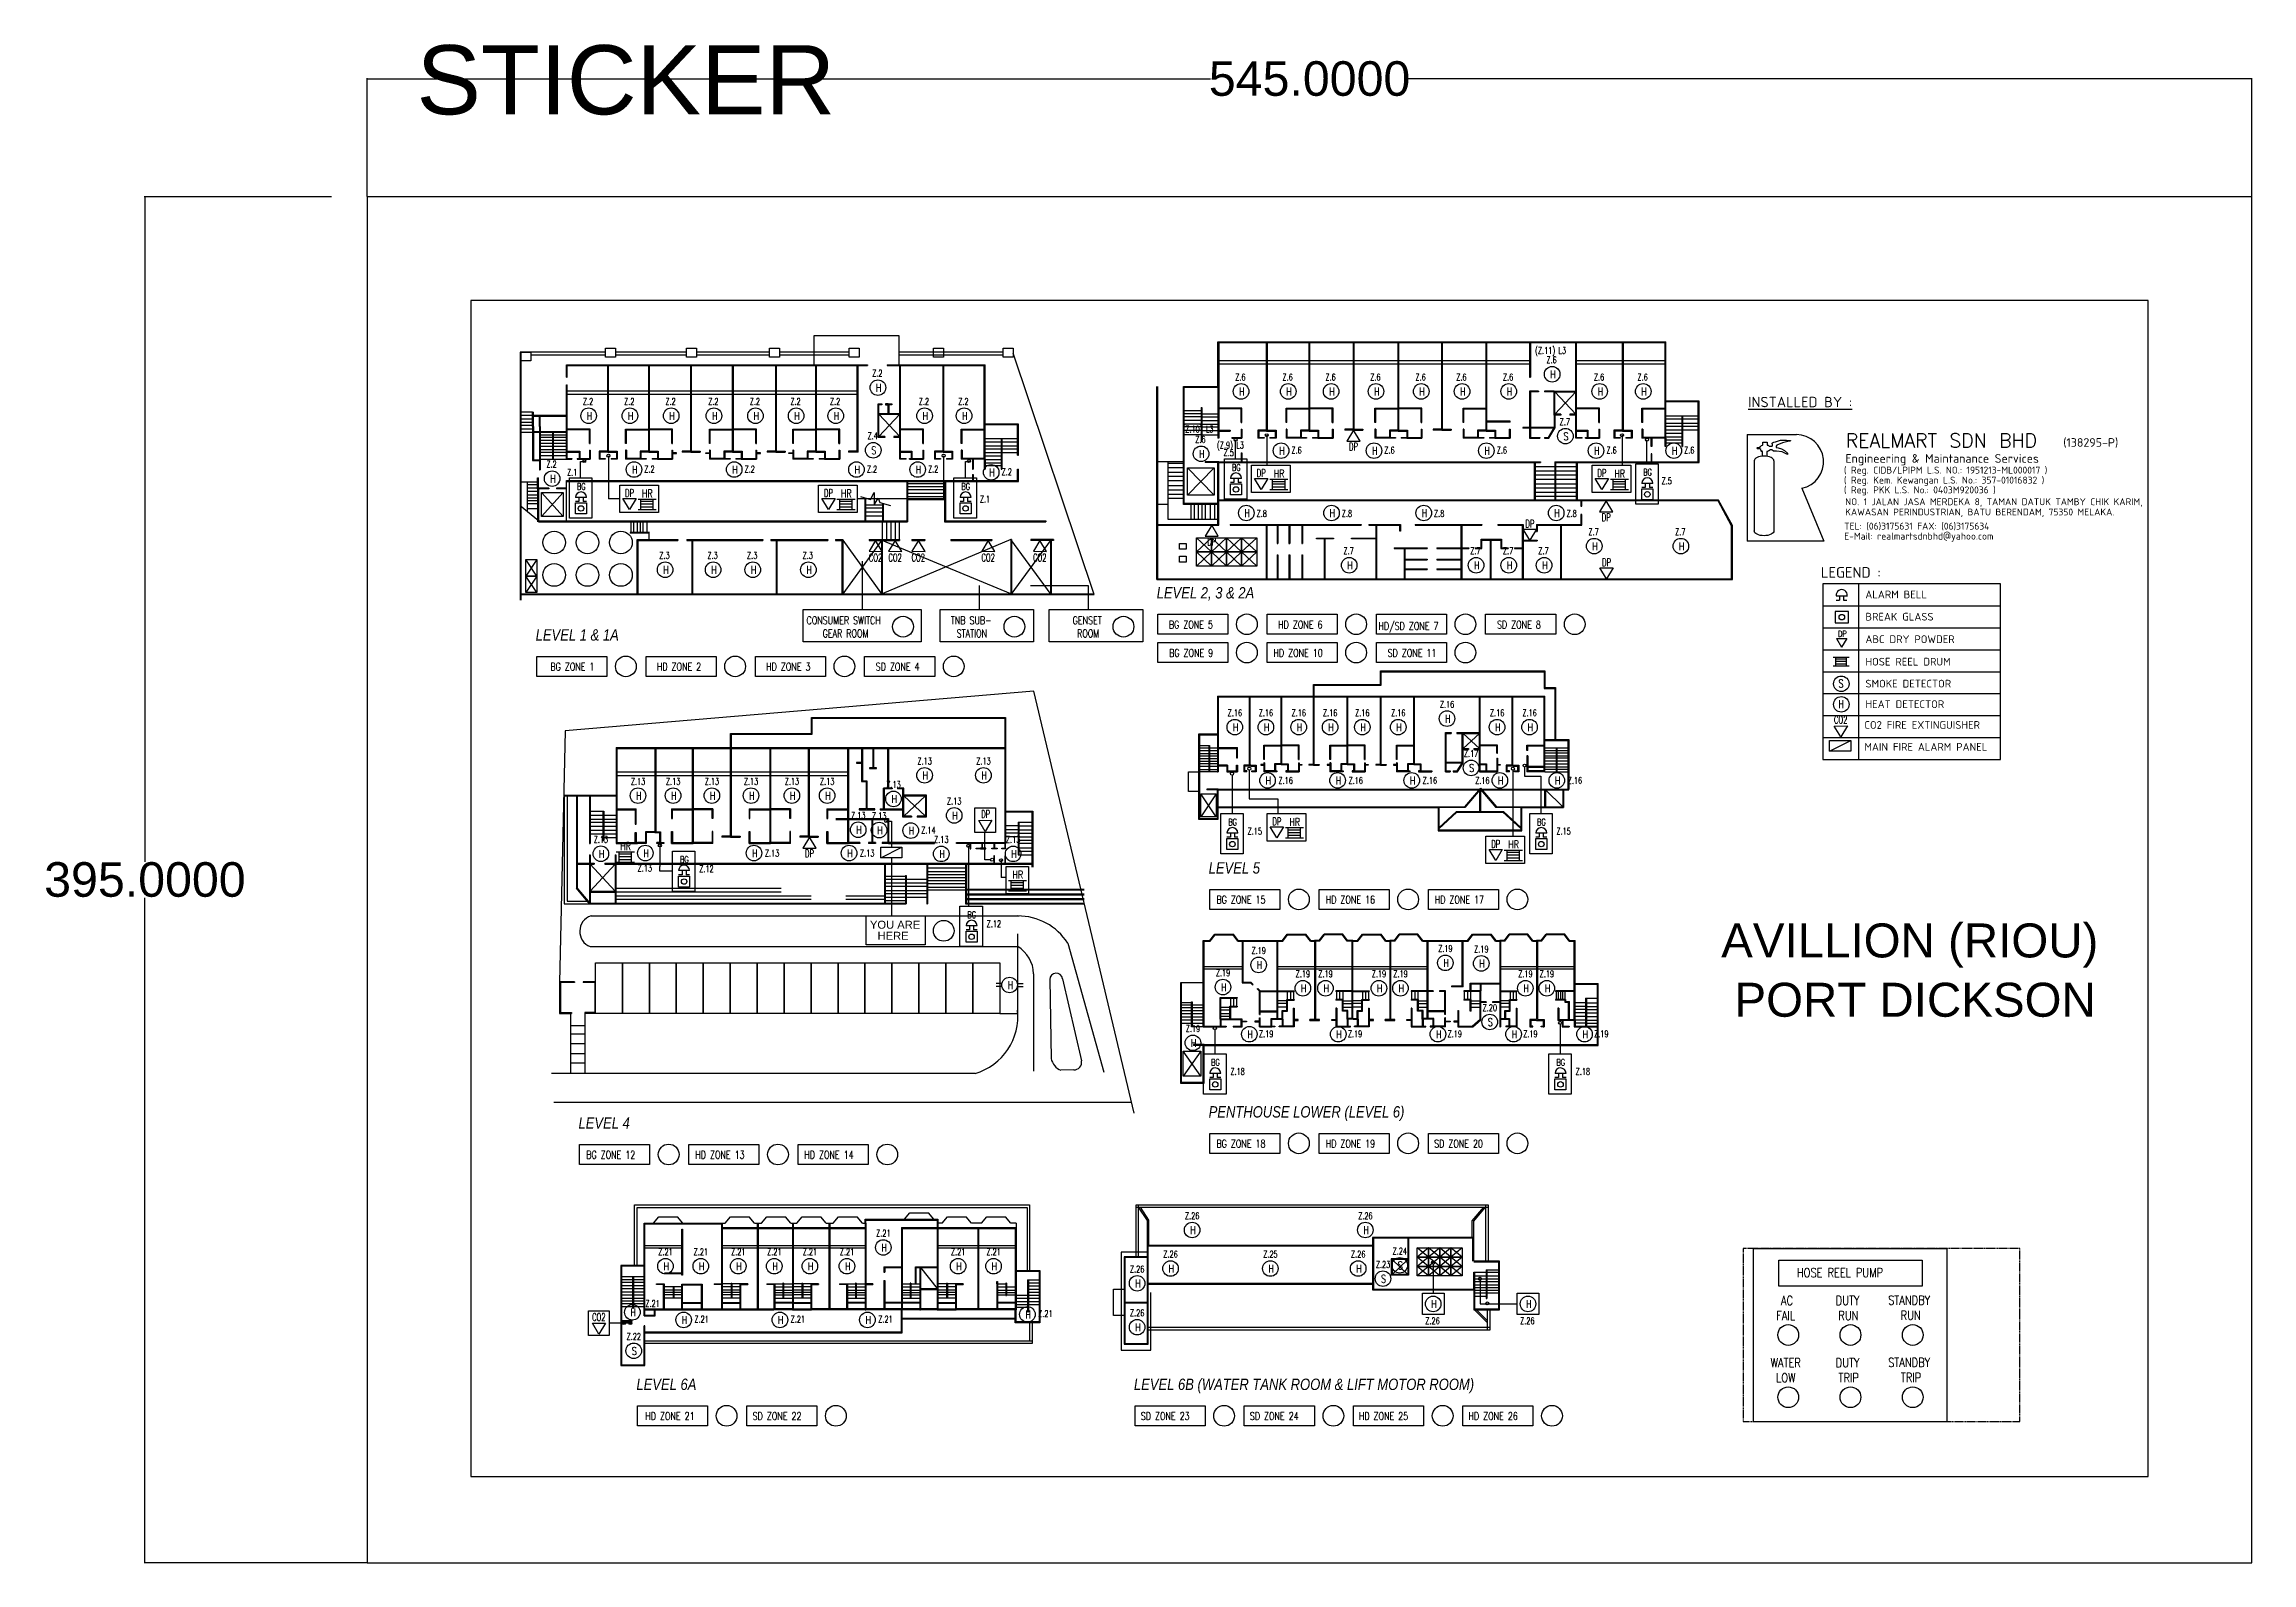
# Model space of a CAD drawing. Extents: x -3977 to 6343, y -1567 to 1206.
# Drawn here: x -3977 to -3339, y -1468 to -1029 of the extents above; entities that cross this region are included whole.
import ezdxf
from ezdxf.enums import TextEntityAlignment as Align

# ---------------------------------------------------------------- set-up
doc = ezdxf.new("R2010")
doc.units = 0
doc.linetypes.add('HIDDEN', pattern=[0.375, 0.25, -0.125])
doc.layers.get('0').update_dxf_attribs({"linetype": 'CONTINUOUS'})
doc.layers.get('DEFPOINTS').update_dxf_attribs({"linetype": 'CONTINUOUS'})
for name, color, linetype in [('BUILD', 8, 'CONTINUOUS'), ('ESCAPE_LINE', 80, 'CONTINUOUS'), ('EXIST_ROAD', 6, 'CONTINUOUS'), ('FAPOINT', 1, 'CONTINUOUS'), ('FF_GRID_LINE', 8, 'CONTINUOUS'), ('FIRE', 160, 'CONTINUOUS'), ('MIMIC_SIZE', 7, 'CONTINUOUS'), ('MIMIC_TYPE', 7, 'CONTINUOUS'), ('NAMA_TEMPAT', 6, 'CONTINUOUS'), ('S-DIM', 7, 'CONTINUOUS'), ('TEXT', 8, 'CONTINUOUS'), ('TXT4', 8, 'CONTINUOUS'), ('Z-VIEWPORT', 7, 'CONTINUOUS'), ('Z-VIEWPORTS', 7, 'CONTINUOUS')]:
    doc.layers.add(name, color=color, linetype=linetype)
doc.styles.add('ARIAL', font='arial.ttf')
doc.styles.add('ARIAL_NARROW_ITALIC', font='ARIALNI.TTF')
doc.styles.add('BADAI', font='romans.shx', dxfattribs={"width": 0.65})
doc.styles.add('ISOC', font='isocpeur.ttf')
doc.styles.add('MTXPL_TIMES_NEW_ROMAN', font='txt.shx')
doc.styles.add('PLOT02__REVB$0$NARROW', font='SIMPLEX', dxfattribs={"width": 0.75})
doc.styles.add('ROMANS', font='ROMANS.SHX', dxfattribs={"width": 0.8})
doc.styles.get("Standard").update_dxf_attribs({"font": 'arial.ttf'})
doc.styles.add('TEXT', font='romans.shx', dxfattribs={"width": 0.8})
doc.dimstyles.get("Standard").update_dxf_attribs({"dimtxt": 0.18, "dimasz": 0.18, "dimexe": 0.18, "dimexo": 0.0625, "dimgap": 0.09, "dimtad": 0, "dimtih": 1, "dimtoh": 1, "dimzin": 0, "dimcen": 0.09, "dimazin": 3, "dimtfac": 1, "dimtofl": 0, "dimtmove": 0, "dimatfit": 3})

msp = doc.modelspace()

# ---------------------------------------------------------------- texts
at = {"color": 1, "linetype": 'BYBLOCK', "style": 'PLOT02__REVB$0$NARROW', "width": 0.75}
for s, height, p in [('H', 2.255, (-3541.995, -1125.741, 7592.521)), ('H', 2.255, (-3736.949, -1129.604, 7592.521)), ('H', 2.255, (-3631.951, -1130.698, 7592.521)), ('H', 2.255, (-3618.309, -1130.698, 7592.521)), ('H', 2.255, (-3605.898, -1130.698, 7592.521)), ('H', 2.255, (-3592.944, -1130.698, 7592.521)), ('H', 2.255, (-3579.856, -1130.698, 7592.521)), ('H', 2.255, (-3568.047, -1130.698, 7592.521)), ('H', 2.255, (-3554.551, -1130.698, 7592.521)), ('H', 2.255, (-3528.258, -1130.698, 7592.521)), ('H', 2.255, (-3515.666, -1130.698, 7592.521)), ('H', 2.255, (-3820.594, -1137.742, 7592.521)), ('H', 2.255, (-3808.664, -1137.742, 7592.521)), ('H', 2.255, (-3796.724, -1137.742, 7592.521)), ('H', 2.255, (-3784.365, -1137.742, 7592.521)), ('H', 2.255, (-3772.356, -1137.742, 7592.521)), ('H', 2.255, (-3760.602, -1137.742, 7592.521)), ('H', 2.255, (-3749.151, -1137.742, 7592.521)), ('H', 2.255, (-3723.467, -1137.742, 7592.521)), ('H', 2.255, (-3712.045, -1137.742, 7592.521)), ('S', 2.255, (-3538.163, -1143.631, 7592.521)), ('S', 2.255, (-3738.302, -1147.701, 7592.521)), ('H', 2.255, (-3643.519, -1148.737, 7592.521)), ('H', 2.255, (-3620.374, -1147.827, 7592.521)), ('H', 2.255, (-3593.512, -1147.827, 7592.521)), ('H', 2.255, (-3561.025, -1147.827, 7592.521)), ('H', 2.255, (-3529.311, -1147.827, 7592.521)), ('H', 2.255, (-3506.834, -1147.827, 7592.521)), ('H', 2.255, (-3831.152, -1155.918, 7592.521)), ('H', 2.255, (-3807.481, -1153.281, 7592.521)), ('H', 2.255, (-3778.515, -1153.281, 7592.521)), ('H', 2.255, (-3743.147, -1153.281, 7592.521)), ('H', 2.255, (-3725.453, -1153.281, 7592.521)), ('H', 2.255, (-3704.2, -1154.091, 7592.521)), ('HR', 2.2387, (-3621.934, -1154.392, 21755.094)), ('HR', 2.2387, (-3523.452, -1154.392, 21755.094)), ('HR', 2.2387, (-3804.608, -1160.166, 16734.706)), ('HR', 2.2387, (-3747.078, -1160.166, 16734.706)), ('H', 2.255, (-3630.433, -1165.855, 7592.521)), ('H', 2.255, (-3605.791, -1165.855, 7592.521)), ('H', 2.255, (-3579.135, -1165.855, 7592.521)), ('H', 2.255, (-3540.823, -1165.855, 7592.521)), ('H', 2.255, (-3529.831, -1175.427, 7592.521)), ('H', 2.255, (-3504.787, -1175.427, 7592.521)), ('H', 2.255, (-3798.483, -1182.249, 7592.521)), ('H', 2.255, (-3784.595, -1182.249, 7592.521)), ('H', 2.255, (-3773.14, -1182.249, 7592.521)), ('H', 2.255, (-3757.06, -1182.249, 7592.521)), ('H', 2.255, (-3600.681, -1180.967, 7592.521)), ('H', 2.255, (-3564.001, -1180.967, 7592.521)), ('H', 2.255, (-3554.54, -1180.967, 7592.521)), ('H', 2.255, (-3544.325, -1180.967, 7592.521)), ('DP', 1.7647, (-3458.777, -1200.488, 24608.733)), ('H', 2.255, (-3633.753, -1227.762, 7592.521)), ('H', 2.255, (-3624.779, -1227.762, 7592.521)), ('H', 2.255, (-3615.278, -1227.762, 7592.521)), ('H', 2.255, (-3606.188, -1227.762, 7592.521)), ('H', 2.255, (-3596.893, -1227.762, 7592.521)), ('H', 2.255, (-3586.505, -1227.762, 7592.521)), ('H', 2.255, (-3572.403, -1225.304, 7592.521)), ('H', 2.255, (-3557.93, -1227.762, 7592.521)), ('H', 2.255, (-3548.533, -1227.762, 7592.521)), ('S', 2.255, (-3565.446, -1239.556, 7592.521)), ('H', 2.255, (-3723.456, -1241.693, 7592.521)), ('H', 2.255, (-3706.449, -1241.693, 7592.521)), ('H', 2.255, (-3624.292, -1243.166, 7592.521)), ('H', 2.255, (-3604.033, -1243.166, 7592.521)), ('H', 2.255, (-3582.593, -1243.166, 7592.521)), ('H', 2.255, (-3557.121, -1243.166, 7592.521)), ('H', 2.255, (-3540.648, -1243.166, 7592.521)), ('H', 2.255, (-3806.328, -1247.57, 7592.521)), ('H', 2.255, (-3796.187, -1247.57, 7592.521)), ('H', 2.255, (-3784.963, -1247.57, 7592.521)), ('H', 2.255, (-3773.654, -1247.57, 7592.521)), ('H', 2.255, (-3761.831, -1247.57, 7592.521)), ('H', 2.255, (-3751.636, -1247.57, 7592.521)), ('H', 2.255, (-3732.46, -1248.515, 7592.521)), ('H', 2.255, (-3714.903, -1253.292, 7592.521)), ('H', 2.255, (-3742.654, -1257.427, 7592.521)), ('H', 2.255, (-3736.61, -1257.536, 7592.521)), ('H', 2.255, (-3727.469, -1257.667, 7592.521)), ('HR', 2.2387, (-3617.427, -1255.135, 16734.706)), ('H', 2.255, (-3817.062, -1264.379, 7592.521)), ('HR', 2.2387, (-3810.887, -1262.129, 0.077)), ('H', 2.255, (-3804.202, -1264.184, 7592.521)), ('H', 2.255, (-3772.795, -1264.184, 7592.521)), ('H', 2.255, (-3745.288, -1264.184, 7592.521)), ('H', 2.255, (-3718.632, -1264.412, 7592.521)), ('H', 2.255, (-3697.858, -1264.412, 7592.521)), ('HR', 2.2387, (-3554.127, -1261.627, 16734.706)), ('HR', 2.2387, (-3697.511, -1270.405, 5020.465)), ('H', 2.255, (-3626.855, -1296.507, 7592.521)), ('H', 2.255, (-3572.881, -1295.915, 7592.521)), ('H', 2.255, (-3562.498, -1296.081, 7592.521)), ('H', 2.255, (-3698.873, -1302.316, 7592.521)), ('H', 2.255, (-3637.178, -1302.93, 7592.521)), ('H', 2.255, (-3614.086, -1303.257, 7592.521)), ('H', 2.255, (-3607.539, -1303.257, 7592.521)), ('H', 2.255, (-3592.094, -1303.257, 7592.521)), ('H', 2.255, (-3585.859, -1303.257, 7592.521)), ('H', 2.255, (-3549.742, -1303.257, 7592.521)), ('H', 2.255, (-3543.549, -1303.257, 7592.521)), ('H', 2.255, (-3629.549, -1316.542, 7592.521)), ('H', 2.255, (-3603.852, -1316.542, 7592.521)), ('H', 2.255, (-3575.024, -1316.542, 7592.521)), ('S', 2.255, (-3560.04, -1313.014, 7592.521)), ('H', 2.255, (-3553.146, -1316.542, 7592.521)), ('H', 2.255, (-3532.636, -1316.542, 7592.521)), ('H', 2.255, (-3645.879, -1319.057, 7592.521)), ('H', 2.255, (-3646.09, -1373.166, 7592.521)), ('H', 2.255, (-3596.016, -1373.166, 7592.521)), ('H', 2.255, (-3735.398, -1378.216, 7592.521)), ('H', 2.255, (-3798.379, -1383.628, 7592.521)), ('H', 2.255, (-3788.162, -1383.628, 7592.521)), ('H', 2.255, (-3777.337, -1383.628, 7592.521)), ('H', 2.255, (-3766.92, -1383.628, 7592.521)), ('H', 2.255, (-3756.628, -1383.628, 7592.521)), ('H', 2.255, (-3745.905, -1383.628, 7592.521)), ('H', 2.255, (-3713.759, -1383.628, 7592.521)), ('H', 2.255, (-3703.518, -1383.628, 7592.521)), ('H', 2.255, (-3652.35, -1384.299, 7592.521)), ('H', 2.255, (-3623.482, -1384.299, 7592.521)), ('H', 2.255, (-3598.09, -1384.299, 7592.521)), ('S', 2.255, (-3590.913, -1387.234, 7592.521)), ('S', 2.255, (-3586.069, -1383.364, 7592.521)), ('H', 2.255, (-3662.001, -1388.573, 7592.521)), ('H', 2.255, (-3807.947, -1396.951, 7592.521)), ('H', 2.255, (-3793.127, -1399.153, 7592.521)), ('H', 2.255, (-3765.293, -1399.153, 7592.521)), ('H', 2.255, (-3739.981, -1399.153, 7592.521)), ('H', 2.255, (-3693.736, -1397.557, 7592.521)), ('H', 2.255, (-3576.39, -1394.528, 10079.325)), ('H', 2.255, (-3548.985, -1394.523, 10079.325)), ('H', 2.255, (-3662.001, -1401.264, 7592.521)), ('S', 2.255, (-3807.562, -1408.094, 7592.521))]:
    msp.add_text(s, height=height, dxfattribs=at).set_placement(p)
at = {"color": 1, "style": 'MTXPL_TIMES_NEW_ROMAN'}
msp.add_text('REALMART SDN BHD', height=4, dxfattribs=at).set_placement((-3456.559, -1145.739))
at = {"color": 7, "style": 'PLOT02__REVB$0$NARROW', "width": 0.75}
for s, height, p in [('CONSUMER SWITCH', 2.23866, (-3757.025, -1196.84)), ('GEAR ROOM', 2.2387, (-3752.376, -1200.638)), ('TNB SUB-', 2.2387, (-3715.314, -1196.84)), ('STATION', 2.2387, (-3713.619, -1200.638)), ('GENSET', 2.2387, (-3680.096, -1196.84)), ('ROOM', 2.2387, (-3678.801, -1200.638)), ('BG ZONE 5', 2.2387, (-3652.265, -1198.067)), ('HD ZONE 6', 2.2387, (-3620.664, -1198.067)), ('HD/SD ZONE 7', 2.23866, (-3591.652, -1198.493)), ('SD ZONE 8', 2.2387, (-3557.382, -1198.067)), ('BG ZONE 9', 2.2387, (-3652.185, -1206.251)), ('HD ZONE 10', 2.2387, (-3622.023, -1206.251)), ('SD ZONE 11', 2.2387, (-3589.002, -1206.251)), ('BG ZONE 1', 2.2387, (-3831.106, -1210.239)), ('HD ZONE 2', 2.2387, (-3800.304, -1210.239)), ('HD ZONE 3', 2.2387, (-3768.703, -1210.239)), ('SD ZONE 4', 2.2387, (-3737.022, -1210.239)), ('BG ZONE 15', 2.2387, (-3638.51, -1277.613)), ('HD ZONE 16', 2.2387, (-3606.909, -1277.613)), ('HD ZONE 17', 2.2387, (-3575.388, -1277.613)), ('BG ZONE 18', 2.2387, (-3638.51, -1348.143)), ('HD ZONE 19', 2.2387, (-3606.909, -1348.143)), ('SD ZONE 20', 2.2387, (-3575.548, -1348.143)), ('BG ZONE 12', 2.2387, (-3820.723, -1351.369)), ('HD ZONE 13', 2.2387, (-3789.202, -1351.369)), ('HD ZONE 14', 2.2387, (-3757.681, -1351.369)), ('HD ZONE 21', 2.2387, (-3803.652, -1426.924)), ('SD ZONE 22', 2.2387, (-3772.611, -1426.924)), ('SD ZONE 23', 2.2387, (-3660.362, -1426.924)), ('SD ZONE 24', 2.2387, (-3628.841, -1426.924)), ('HD ZONE 25', 2.2387, (-3597.319, -1426.924)), ('HD ZONE 26', 2.2387, (-3565.638, -1426.924))]:
    msp.add_text(s, height=height, dxfattribs=at).set_placement(p)
at = {"color": 1}
for s, p in [('YOU ARE', (-3738.703, -1284.88)), ('HERE', (-3736.498, -1288.08))]:
    msp.add_text(s, height=2.3134, dxfattribs=at).set_placement(p)
at = {"style": 'ROMANS', "width": 0.8}
msp.add_text(' HOSE REEL PUMP', height=2.6079, dxfattribs=at).set_placement((-3472.123, -1385.619))
at = {"layer": 'BUILD', "color": 0, "linetype": 'BYBLOCK', "style": 'ARIAL_NARROW_ITALIC'}
for s, height, p in [('LEVEL 2, 3 & 2A', 3.28125, (-3655.791, -1189.39)), ('LEVEL 1 & 1A', 3.28125, (-3835.352, -1201.562)), ('LEVEL 5', 3.2812, (-3640.757, -1268.936)), ('LEVEL 4', 3.2812, (-3822.97, -1342.691)), ('PENTHOUSE LOWER (LEVEL 6)', 3.28125, (-3640.757, -1339.466)), ('LEVEL 6A', 3.2812, (-3806.219, -1418.247)), ('LEVEL 6B (WATER TANK ROOM & LIFT MOTOR ROOM)', 3.28125, (-3662.369, -1418.247))]:
    msp.add_text(s, height=height, dxfattribs=at).set_placement(p)
at = {"layer": 'EXIST_ROAD', "color": 7, "style": 'ISOC'}
for s, height, p in [('%%UINSTALLED BY :', 3, (-3484.765, -1134.093)), ('Engineering & Maintanance Services', 2.5, (-3456.65, -1150.166)), ('(138295-P)', 2.5, (-3393.654, -1145.543)), ('NO. 1 JALAN JASA MERDEKA 8, TAMAN DATUK TAMBY CHIK KARIM,', 2, (-3456.688, -1162.427)), ('TEL: (06)3175631 FAX: (06)3175634', 2, (-3456.988, -1169.48)), ('KAWASAN PERINDUSTRIAN, BATU BERENDAM, 75350 MELAKA.', 2, (-3456.688, -1165.391)), ('E-Mail: realmartsdnbhd@yahoo.com', 2, (-3456.988, -1172.371))]:
    msp.add_text(s, height=height, dxfattribs=at).set_placement(p)
at = {"layer": 'EXIST_ROAD', "color": 1, "style": 'ISOC'}
for s, p in [('( Reg. CIDB/LPIPM L.S. NO.: 1951213-ML000017 )', (-3457.079, -1153.282)), ('( Reg. Kem. Kewangan L.S. No.: 357-01016832 )', (-3457.079, -1156.177)), ('( Reg. PKK L.S. No.: 0403M920036 )', (-3457.083, -1159.001))]:
    msp.add_text(s, height=2, dxfattribs=at).set_placement(p)
at = {"layer": 'EXIST_ROAD', "color": 7, "linetype": 'BYBLOCK', "style": 'ISOC'}
msp.add_text('LEGEND :', height=3.0462, dxfattribs=at).set_placement((-3455.084, -1183.374, 0.395), align=Align.CENTER)
for s, p in [('ALARM BELL', (-3450.887, -1189.353, 0.36)), ('BREAK GLASS', (-3450.851, -1195.782, 0.395)), ('ABC DRY POWDER ', (-3450.85, -1202.295, 0.395)), ('HOSE REEL DRUM', (-3450.85, -1208.792, 0.523)), ('SMOKE DETECTOR ', (-3450.85, -1215.138, -0.244)), ('HEAT DETECTOR ', (-3450.85, -1221.076, -0.244)), ('CO2 FIRE EXTINGUISHER ', (-3451.15, -1227.087, 1.75)), ('MAIN FIRE ALARM PANEL', (-3451.15, -1233.433, 1.857))]:
    msp.add_text(s, height=2.2362, dxfattribs=at).set_placement(p)
at = {"layer": 'FIRE', "color": 1, "linetype": 'BYBLOCK', "style": 'TEXT', "width": 0.75}
for s, p in [('S', (-3458.665, -1215.133, 6.061)), ('H', (-3458.665, -1221.072, 6.061))]:
    msp.add_text(s, height=2.286, dxfattribs=at).set_placement(p)
at = {"layer": 'MIMIC_TYPE'}
msp.add_text('STICKER', height=20, dxfattribs=at).set_placement((-3869.815, -1049.423))
at = {"layer": 'TEXT', "color": 1, "style": 'BADAI', "width": 0.65}
for s, height, p in [('(Z.11) L3', 1.9203, (-3546.379, -1118.668, -2486.804)), ('Z.2', 1.9203, (-3738.051, -1125.245, -2486.804)), ('Z.6', 1.9203, (-3543.096, -1121.381, -2486.804)), ('Z.6', 1.9203, (-3633.052, -1126.339, -2486.804)), ('Z.6', 1.9203, (-3619.411, -1126.339, -2486.804)), ('Z.6', 1.9203, (-3606.999, -1126.339, -2486.804)), ('Z.6', 1.9203, (-3594.046, -1126.339, -2486.804)), ('Z.6', 1.9203, (-3580.957, -1126.339, -2486.804)), ('Z.6', 1.9203, (-3569.148, -1126.339, -2486.804)), ('Z.6', 1.9203, (-3555.652, -1126.339, -2486.804)), ('Z.6', 1.9203, (-3529.359, -1126.339, -2486.804)), ('Z.6', 1.9203, (-3516.767, -1126.339, -2486.804)), ('Z.2', 1.9203, (-3821.695, -1133.382, -2486.804)), ('Z.2', 1.9203, (-3809.765, -1133.382, -2486.804)), ('Z.2', 1.9203, (-3797.826, -1133.382, -2486.804)), ('Z.2', 1.9203, (-3785.467, -1133.382, -2486.804)), ('Z.2', 1.9203, (-3773.457, -1133.382, -2486.804)), ('Z.2', 1.9203, (-3761.703, -1133.382, -2486.804)), ('Z.2', 1.9203, (-3750.252, -1133.382, -2486.804)), ('Z.2', 1.9203, (-3724.569, -1133.382, -2486.804)), ('Z.2', 1.9203, (-3713.147, -1133.382, -2486.804)), ('Z.4', 1.9203, (-3739.404, -1143.342, -2486.804)), ('(Z.10) L3', 1.9203, (-3648.339, -1141.423, -2486.804)), ('Z.6', 1.9203, (-3644.62, -1144.377, -2486.804)), ('Z.7', 1.9203, (-3539.265, -1139.272, -2486.804)), ('(Z.9) L3', 1.9203, (-3638.36, -1146.029, -2486.804)), ('Z.5', 1.9203, (-3636.435, -1148.2, 5020.389)), ('Z.6', 1.9203, (-3616.816, -1147.505, -2486.804)), ('DP', 2.2157, (-3600.175, -1146.575)), ('Z.6', 1.9203, (-3589.954, -1147.505, -2486.804)), ('Z.6', 1.9203, (-3557.467, -1147.505, -2486.804)), ('Z.6', 1.9203, (-3525.753, -1147.505, -2486.804)), ('Z.6', 1.9203, (-3503.276, -1147.505, -2486.804)), ('Z.2', 1.9203, (-3832.253, -1151.558, -2486.804)), ('Z.1', 1.9203, (-3826.278, -1153.885, 5020.389)), ('Z.2', 1.9203, (-3803.923, -1152.959, -2486.804)), ('Z.2', 1.9203, (-3774.957, -1152.959, -2486.804)), ('Z.2', 1.9203, (-3739.589, -1152.959, -2486.804)), ('Z.2', 1.9203, (-3721.895, -1152.959, -2486.804)), ('Z.2', 1.9203, (-3700.643, -1153.769, -2486.804)), ('BG', 1.9203, (-3634.05, -1152.453, 5020.389)), ('DP', 2.2157, (-3626.839, -1154.241, 21755.018)), ('DP', 2.2157, (-3528.357, -1154.241, 21755.018)), ('BG', 1.9203, (-3515.111, -1153.87, 5020.389)), ('Z.5', 1.9203, (-3509.805, -1156.351, 5020.389)), ('BG', 1.9203, (-3823.435, -1157.944, 5020.389)), ('DP', 2.2157, (-3809.513, -1160.014, 16734.629)), ('DP', 2.2157, (-3751.982, -1160.014, 16734.629)), ('BG', 1.9203, (-3712.233, -1157.944, 5020.389)), ('Z.1', 1.9203, (-3706.921, -1161.625, 5020.389)), ('Z.8', 1.9203, (-3626.897, -1165.815, -2486.804)), ('Z.8', 1.9203, (-3602.255, -1165.815, -2486.804)), ('Z.8', 1.9203, (-3575.599, -1165.815, -2486.804)), ('DP', 2.2157, (-3549.176, -1168.882)), ('Z.8', 1.9203, (-3537.287, -1165.815, -2486.804)), ('DP', 2.2157, (-3527.107, -1167.05)), ('DP', 2.2157, (-3641.152, -1174.07)), ('Z.7', 1.9203, (-3530.933, -1171.067, -2486.804)), ('Z.7', 1.9203, (-3505.889, -1171.067, -2486.804)), ('Z.3', 1.9203, (-3799.584, -1177.889, -2486.804)), ('Z.3', 1.9203, (-3785.696, -1177.889, -2486.804)), ('Z.3', 1.9203, (-3774.241, -1177.889, -2486.804)), ('Z.3', 1.9203, (-3758.161, -1177.889, -2486.804)), ('CO2', 2.2157, (-3739.029, -1178.67)), ('CO2', 2.2157, (-3733.365, -1178.67)), ('CO2', 2.2157, (-3726.673, -1178.67)), ('CO2', 2.2157, (-3706.458, -1178.67)), ('CO2', 2.2157, (-3691.531, -1178.67)), ('Z.7', 1.9203, (-3601.782, -1176.607, -2486.804)), ('Z.7', 1.9203, (-3565.103, -1176.607, -2486.804)), ('Z.7', 1.9203, (-3555.641, -1176.607, -2486.804)), ('Z.7', 1.9203, (-3545.426, -1176.607, -2486.804)), ('DP', 2.2157, (-3527.012, -1180.042)), ('Z.16', 1.9203, (-3573.906, -1220.966, -2486.804)), ('Z.16', 1.9203, (-3635.256, -1223.424, -2486.804)), ('Z.16', 1.9203, (-3626.282, -1223.424, -2486.804)), ('Z.16', 1.9203, (-3616.782, -1223.424, -2486.804)), ('Z.16', 1.9203, (-3607.692, -1223.424, -2486.804)), ('Z.16', 1.9203, (-3598.397, -1223.424, -2486.804)), ('Z.16', 1.9203, (-3588.008, -1223.424, -2486.804)), ('Z.16', 1.9203, (-3559.433, -1223.424, -2486.804)), ('Z.16', 1.9203, (-3550.037, -1223.424, -2486.804)), ('CO2', 2.2157, (-3459.95, -1225.578, 0.503)), ('Z.13', 1.9203, (-3724.959, -1237.356, -2486.804)), ('Z.13', 1.9203, (-3707.952, -1237.356, -2486.804)), ('Z.17', 1.9203, (-3566.949, -1235.219, -2486.804)), ('Z.13', 1.9203, (-3807.831, -1243.233, -2486.804)), ('Z.13', 1.9203, (-3797.69, -1243.233, -2486.804)), ('Z.13', 1.9203, (-3786.467, -1243.233, -2486.804)), ('Z.13', 1.9203, (-3775.158, -1243.233, -2486.804)), ('Z.13', 1.9203, (-3763.334, -1243.233, -2486.804)), ('Z.13', 1.9203, (-3753.139, -1243.233, -2486.804)), ('Z.13', 1.9203, (-3733.963, -1244.177, -2486.804)), ('Z.16', 1.9203, (-3620.571, -1242.977, -2486.804)), ('Z.16', 1.9203, (-3600.312, -1242.977, -2486.804)), ('Z.16', 1.9203, (-3578.871, -1242.977, -2486.804)), ('Z.16', 1.9203, (-3563.687, -1242.977, -2486.804)), ('Z.16', 1.9203, (-3536.926, -1242.977, -2486.804)), ('Z.13', 1.9203, (-3716.406, -1248.955, -2486.804)), ('DP', 2.2157, (-3706.524, -1252.858)), ('Z.13', 1.9203, (-3744.157, -1253.089, -2486.804)), ('Z.13', 1.9203, (-3738.113, -1253.198, -2486.804)), ('Z.14', 1.9203, (-3723.872, -1257.36, -2486.804)), ('BG', 1.9203, (-3635.078, -1254.995, 16734.629)), ('Z.15', 1.9203, (-3629.509, -1257.674, -2486.804)), ('DP', 2.2157, (-3622.332, -1254.983, 16734.629)), ('BG', 1.9203, (-3545.775, -1254.995, 16734.629)), ('Z.15', 1.9203, (-3540.206, -1257.674, -2486.804)), ('Z.13', 1.9203, (-3818.566, -1260.042, -2486.804)), ('BG', 1.9203, (-3793.622, -1265.822, 16734.629)), ('Z.13', 1.9203, (-3769.073, -1263.995, -2486.804)), ('DP', 2.2157, (-3757.472, -1264.23)), ('Z.13', 1.9203, (-3741.566, -1263.995, -2486.804)), ('Z.13', 1.9203, (-3720.136, -1260.074, -2486.804)), ('Z.13', 1.9203, (-3699.362, -1260.074, -2486.804)), ('DP', 2.2157, (-3559.032, -1261.475, 16734.629)), ('Z.13', 1.9203, (-3805.884, -1268.324, -2486.804)), ('Z.12', 1.9203, (-3788.053, -1268.501, -2486.804)), ('BG', 1.9203, (-3710.504, -1281.784, 16734.629)), ('Z.12', 1.9203, (-3704.935, -1284.463, -2486.804)), ('Z.19', 1.9203, (-3628.358, -1292.169, -2486.804)), ('Z.19', 1.9203, (-3574.384, -1291.578, -2486.804)), ('Z.19', 1.9203, (-3564.001, -1291.743, -2486.804)), ('Z.19', 1.9203, (-3638.682, -1298.593, -2486.804)), ('Z.19', 1.9203, (-3615.589, -1298.92, -2486.804)), ('Z.19', 1.9203, (-3609.043, -1298.92, -2486.804)), ('Z.19', 1.9203, (-3593.597, -1298.92, -2486.804)), ('Z.19', 1.9203, (-3587.362, -1298.92, -2486.804)), ('Z.19', 1.9203, (-3551.246, -1298.92, -2486.804)), ('Z.19', 1.9203, (-3545.052, -1298.92, -2486.804)), ('Z.20', 1.9203, (-3561.544, -1308.677, -2486.804)), ('Z.19', 1.9203, (-3647.383, -1314.72, -2486.804)), ('Z.19', 1.9203, (-3626.206, -1316.262, -2486.804)), ('Z.19', 1.9203, (-3600.508, -1316.262, -2486.804)), ('Z.19', 1.9203, (-3571.68, -1316.262, -2486.804)), ('Z.19', 1.9203, (-3549.803, -1316.262, -2486.804)), ('Z.19', 1.9203, (-3529.292, -1316.262, -2486.804)), ('BG', 1.9203, (-3640.043, -1324.471, 16734.629)), ('Z.18', 1.9203, (-3634.474, -1327.15, -2486.804)), ('BG', 1.9203, (-3540.212, -1324.471, 16734.629)), ('Z.18', 1.9203, (-3534.643, -1327.15, -2486.804)), ('Z.21', 1.9203, (-3736.901, -1373.878, -2486.804)), ('Z.26', 1.9203, (-3647.594, -1368.829, -2486.804)), ('Z.26', 1.9203, (-3597.519, -1368.829, -2486.804)), ('Z.21', 1.9203, (-3799.882, -1379.29, -2486.804)), ('Z.21', 1.9203, (-3789.666, -1379.29, -2486.804)), ('Z.21', 1.9203, (-3778.84, -1379.29, -2486.804)), ('Z.21', 1.9203, (-3768.423, -1379.29, -2486.804)), ('Z.21', 1.9203, (-3758.131, -1379.29, -2486.804)), ('Z.21', 1.9203, (-3747.408, -1379.29, -2486.804)), ('Z.21', 1.9203, (-3715.263, -1379.29, -2486.804)), ('Z.21', 1.9203, (-3705.021, -1379.29, -2486.804)), ('Z.26', 1.9203, (-3653.853, -1379.961, -2486.804)), ('Z.25', 1.9203, (-3624.985, -1379.961, -2486.804)), ('Z.26', 1.9203, (-3599.593, -1379.961, -2486.804)), ('Z.24', 1.9203, (-3587.572, -1379.027, -2486.804)), ('Z.26', 1.9203, (-3663.504, -1384.236, -2486.804)), ('Z.23', 1.9203, (-3592.417, -1382.896, -2486.804)), ('CO2', 2.2157, (-3819.036, -1398.284)), ('Z.21', 1.9203, (-3803.621, -1394.22, -2486.804)), ('Z.21', 1.9203, (-3789.45, -1398.735, -2486.804)), ('Z.21', 1.9203, (-3761.616, -1398.735, -2486.804)), ('Z.21', 1.9203, (-3736.305, -1398.735, -2486.804)), ('Z.21', 1.9203, (-3690.059, -1397.139, -2486.804)), ('Z.26', 1.9203, (-3663.504, -1396.926, -2486.804)), ('Z.26', 1.9203, (-3578.1, -1399.191, -2486.804)), ('Z.26', 1.9203, (-3550.694, -1399.186, -2486.804)), ('Z.22', 1.9203, (-3809.066, -1403.757, -2486.804))]:
    msp.add_text(s, height=height, dxfattribs=at).set_placement(p)
at = {"layer": 'TXT4', "color": 0, "style": 'ARIAL'}
for s, p in [('AVILLION (RIOU) ', (-3436.135, -1289.487)), ('PORT DICKSON', (-3436.489, -1305.413))]:
    msp.add_text(s, height=9.82571, dxfattribs=at).set_placement(p, align=Align.MIDDLE)

# ---------------------------------------------------------------- blocks, each defined once
blk = doc.blocks.new('*X109')
at = {"style": 'ROMANS', "width": 0.8}
for s, p in [('DUTY', (-3459.44, -1393.68)), ('RUN', (-3458.69, -1398.02))]:
    blk.add_text(s, height=2.608, dxfattribs=at).set_placement(p)
blk = doc.blocks.new('*X110')
at = {"style": 'ROMANS', "width": 0.8}
for s, p in [('STANDBY', (-3444.29, -1393.59)), ('RUN', (-3440.67, -1397.94))]:
    blk.add_text(s, height=2.608, dxfattribs=at).set_placement(p)
blk = doc.blocks.new('*X111')
at = {"style": 'ROMANS', "width": 0.8}
for s, p in [('AC', (-3475.3, -1393.68)), ('FAIL', (-3476.64, -1398.02))]:
    blk.add_text(s, height=2.608, dxfattribs=at).set_placement(p)
blk = doc.blocks.new('*X112')
at = {"style": 'ROMANS', "width": 0.8}
for s, p in [('WATER', (-3478.28, -1411.68)), ('LOW', (-3476.69, -1416.02))]:
    blk.add_text(s, height=2.608, dxfattribs=at).set_placement(p)
blk = doc.blocks.new('*X113')
at = {"style": 'ROMANS', "width": 0.8}
for s, p in [('DUTY', (-3459.44, -1411.68)), ('TRIP', (-3458.64, -1416.02))]:
    blk.add_text(s, height=2.608, dxfattribs=at).set_placement(p)
blk = doc.blocks.new('*X114')
at = {"style": 'ROMANS', "width": 0.8}
for s, p in [('STANDBY', (-3444.29, -1411.59)), ('TRIP', (-3440.62, -1415.94))]:
    blk.add_text(s, height=2.608, dxfattribs=at).set_placement(p)
blk = doc.blocks.new('*U40')
at = {"color": 1}
blk.add_circle((0, 0), 3, dxfattribs=at)
blk = doc.blocks.new('*U41')
at = {"layer": 'MIMIC_SIZE', "color": 0, "linetype": 'BYBLOCK'}
for p in [(0, 18), (18, 18), (36, 18), (0, 0), (18, 0), (36, 0)]:
    blk.add_blockref('*U40', p, dxfattribs=at)
blk = doc.blocks.new('*D42')
at = {"layer": 'DEFPOINTS', "color": 0}
for p in [(-3339.12, -1039.14), (-3884.12, -1073.23), (-3339.12, -1073.23)]:
    blk.add_point(p, dxfattribs=at)
at = {"layer": 'S-DIM', "color": 0}
for p, q in [((-3884.12, -1073.16), (-3884.12, -1038.96)), ((-3883.94, -1039.14), (-3640.22, -1039.14)), ((-3339.3, -1039.14), (-3583.02, -1039.14)), ((-3339.12, -1073.16), (-3339.12, -1038.96))]:
    blk.add_line(p, q, dxfattribs=at)
for points in [[(-3883.94, -1039.11), (-3883.94, -1039.17), (-3884.12, -1039.14)], [(-3339.3, -1039.11), (-3339.3, -1039.17), (-3339.12, -1039.14)]]:
    blk.add_solid(points, dxfattribs=at)
blk.add_text('545.0000', height=10, dxfattribs=at).set_placement((-3640.71, -1044.06))
blk = doc.blocks.new('*D43')
at = {"layer": 'DEFPOINTS', "color": 0}
for p in [(-3894.33, -1073.23), (-3948.38, -1468.23), (-3884.12, -1468.23)]:
    blk.add_point(p, dxfattribs=at)
at = {"layer": 'S-DIM', "color": 0}
for p, q in [((-3894.39, -1073.23), (-3948.56, -1073.23)), ((-3948.38, -1073.41), (-3948.38, -1265.53)), ((-3948.38, -1468.05), (-3948.38, -1275.92)), ((-3884.19, -1468.23), (-3948.56, -1468.23))]:
    blk.add_line(p, q, dxfattribs=at)
for points in [[(-3948.41, -1073.41), (-3948.35, -1073.41), (-3948.38, -1073.23)], [(-3948.41, -1468.05), (-3948.35, -1468.05), (-3948.38, -1468.23)]]:
    blk.add_solid(points, dxfattribs=at)
blk.add_text('395.0000', height=10, dxfattribs=at).set_placement((-3977.47, -1275.64))

# ---------------------------------------------------------------- dimensions: what is measured, and where the dimension line sits
at = {"layer": 'S-DIM', "color": 1}
dim = msp.add_linear_dim(base=(-3339.124, -1039.145), p1=(-3884.124, -1073.225), p2=(-3339.124, -1073.225), text='{\\H55.55556x;<>}', dimstyle='STANDARD', dxfattribs=at)
dim.commit()
dim.dimension.update_dxf_attribs({"geometry": '*D42', "text_midpoint": (-3611.624, -1039.145)})
dim = msp.add_linear_dim(base=(-3948.382, -1468.225), p1=(-3894.328, -1073.225), p2=(-3884.124, -1468.225), angle=90, text='{\\H55.55556x;<>}', dimstyle='STANDARD', dxfattribs=at)
dim.commit()
dim.dimension.update_dxf_attribs({"geometry": '*D43', "text_midpoint": (-3948.382, -1270.725)})

# ---------------------------------------------------------------- linework, layer by layer
at = {"color": 1}
for p, q in [((-3598.902, -1140.714), (-3600.808, -1143.891)), ((-3596.99, -1143.901), (-3598.902, -1140.714)), ((-3485.087, -1142.024), (-3470.808, -1142.024)), ((-3485.087, -1142.024), (-3485.087, -1172.83)), ((-3600.808, -1143.891), (-3596.99, -1143.901)), ((-3631.271, -1154.697, 5020.389), (-3634.453, -1154.694, 5020.389)), ((-3633.459, -1154.695, 5020.389), (-3633.46, -1155.888, 5020.389)), ((-3632.266, -1154.696, 5020.389), (-3632.267, -1155.889, 5020.389)), ((-3627.472, -1154.709, 21755.018), (-3623.654, -1154.698, 21755.018)), ((-3625.566, -1157.885, 21755.018), (-3627.472, -1154.709, 21755.018)), ((-3623.654, -1154.698, 21755.018), (-3625.566, -1157.885, 21755.018)), ((-3528.99, -1154.709, 21755.018), (-3525.172, -1154.698, 21755.018)), ((-3527.084, -1157.885, 21755.018), (-3528.99, -1154.709, 21755.018)), ((-3525.172, -1154.698, 21755.018), (-3527.084, -1157.885, 21755.018)), ((-3823.843, -1164.957, 5020.389), (-3823.84, -1161.775, 5020.389)), ((-3822.845, -1161.379, 5020.389), (-3823.84, -1161.378, 5020.389)), ((-3823.84, -1161.775, 5020.389), (-3820.658, -1161.779, 5020.389)), ((-3820.657, -1160.188, 5020.389), (-3823.838, -1160.184, 5020.389)), ((-3822.844, -1160.186, 5020.389), (-3822.845, -1161.379, 5020.389)), ((-3821.651, -1160.187, 5020.389), (-3821.652, -1161.38, 5020.389)), ((-3820.658, -1161.381, 5020.389), (-3821.652, -1161.38, 5020.389)), ((-3820.658, -1161.779, 5020.389), (-3820.662, -1164.96, 5020.389)), ((-3810.145, -1160.482, 16734.629), (-3806.327, -1160.472, 16734.629)), ((-3808.24, -1163.659, 16734.629), (-3810.145, -1160.482, 16734.629)), ((-3806.327, -1160.472, 16734.629), (-3808.24, -1163.659, 16734.629)), ((-3752.615, -1160.482, 16734.629), (-3748.797, -1160.472, 16734.629)), ((-3750.71, -1163.659, 16734.629), (-3752.615, -1160.482, 16734.629)), ((-3748.797, -1160.472, 16734.629), (-3750.71, -1163.659, 16734.629)), ((-3712.642, -1164.957, 5020.389), (-3712.638, -1161.775, 5020.389)), ((-3711.644, -1161.379, 5020.389), (-3712.638, -1161.378, 5020.389)), ((-3712.638, -1161.775, 5020.389), (-3709.457, -1161.779, 5020.389)), ((-3709.455, -1160.188, 5020.389), (-3712.637, -1160.184, 5020.389)), ((-3711.642, -1160.186, 5020.389), (-3711.644, -1161.379, 5020.389)), ((-3710.449, -1160.187, 5020.389), (-3710.451, -1161.38, 5020.389)), ((-3709.456, -1161.381, 5020.389), (-3710.451, -1161.38, 5020.389)), ((-3709.457, -1161.779, 5020.389), (-3709.46, -1164.96, 5020.389)), ((-3634.458, -1159.466, 5020.389), (-3634.454, -1156.285, 5020.389)), ((-3633.46, -1155.888, 5020.389), (-3634.454, -1155.887, 5020.389)), ((-3634.454, -1156.285, 5020.389), (-3631.273, -1156.288, 5020.389)), ((-3631.273, -1155.89, 5020.389), (-3632.267, -1155.889, 5020.389)), ((-3631.273, -1156.288, 5020.389), (-3631.276, -1159.469, 5020.389)), ((-3525.834, -1161.189), (-3527.74, -1164.366)), ((-3523.922, -1164.376), (-3525.834, -1161.189)), ((-3515.519, -1160.883, 5020.389), (-3515.516, -1157.702, 5020.389)), ((-3514.521, -1157.305, 5020.389), (-3515.516, -1157.304, 5020.389)), ((-3515.516, -1157.702, 5020.389), (-3512.335, -1157.705, 5020.389)), ((-3512.333, -1156.114, 5020.389), (-3515.514, -1156.111, 5020.389)), ((-3514.52, -1156.112, 5020.389), (-3514.521, -1157.305, 5020.389)), ((-3513.327, -1156.113, 5020.389), (-3513.328, -1157.306, 5020.389)), ((-3512.334, -1157.307, 5020.389), (-3513.328, -1157.306, 5020.389)), ((-3512.335, -1157.705, 5020.389), (-3512.338, -1160.886, 5020.389)), ((-3469.24, -1157.533), (-3462.843, -1172.83)), ((-3527.74, -1164.366), (-3523.922, -1164.376)), ((-3737.045, -1172.588), (-3738.951, -1175.764)), ((-3735.133, -1175.774), (-3737.045, -1172.588)), ((-3731.381, -1172.588), (-3733.287, -1175.764)), ((-3729.469, -1175.774), (-3731.381, -1172.588)), ((-3724.69, -1172.588), (-3726.595, -1175.764)), ((-3722.777, -1175.774), (-3724.69, -1172.588)), ((-3704.475, -1172.588), (-3706.38, -1175.764)), ((-3702.562, -1175.774), (-3704.475, -1172.588)), ((-3689.548, -1172.588), (-3691.453, -1175.764)), ((-3687.636, -1175.774), (-3689.548, -1172.588)), ((-3639.879, -1168.21), (-3641.785, -1171.386)), ((-3641.785, -1171.386), (-3637.967, -1171.396)), ((-3637.967, -1171.396), (-3639.879, -1168.21)), ((-3549.809, -1169.35), (-3545.991, -1169.34)), ((-3547.904, -1172.527), (-3549.809, -1169.35)), ((-3545.991, -1169.34), (-3547.904, -1172.527)), ((-3462.843, -1172.83), (-3485.087, -1172.83)), ((-3738.951, -1175.764), (-3735.133, -1175.774)), ((-3733.287, -1175.764), (-3729.469, -1175.774)), ((-3726.595, -1175.764), (-3722.777, -1175.774)), ((-3706.38, -1175.764), (-3702.562, -1175.774)), ((-3691.453, -1175.764), (-3687.636, -1175.774)), ((-3527.645, -1180.51), (-3523.827, -1180.5)), ((-3525.74, -1183.686), (-3527.645, -1180.51)), ((-3523.827, -1180.5), (-3525.74, -1183.686)), ((-3459.872, -1226.268, 0.503), (-3456.055, -1226.258, 0.503)), ((-3457.967, -1229.445, 0.503), (-3459.872, -1226.268, 0.503)), ((-3456.055, -1226.258, 0.503), (-3457.967, -1229.445, 0.503)), ((-3707.243, -1253.547), (-3703.426, -1253.537)), ((-3705.338, -1256.724), (-3707.243, -1253.547)), ((-3703.426, -1253.537), (-3705.338, -1256.724)), ((-3632.3, -1257.239, 16734.629), (-3635.481, -1257.236, 16734.629)), ((-3634.487, -1257.237, 16734.629), (-3634.488, -1258.43, 16734.629)), ((-3633.294, -1257.238, 16734.629), (-3633.295, -1258.431, 16734.629)), ((-3622.965, -1255.451, 16734.629), (-3619.147, -1255.441, 16734.629)), ((-3621.059, -1258.627, 16734.629), (-3622.965, -1255.451, 16734.629)), ((-3619.147, -1255.441, 16734.629), (-3621.059, -1258.627, 16734.629)), ((-3542.997, -1257.239, 16734.629), (-3546.178, -1257.236, 16734.629)), ((-3545.184, -1257.237, 16734.629), (-3545.185, -1258.43, 16734.629)), ((-3543.991, -1257.238, 16734.629), (-3543.992, -1258.431, 16734.629)), ((-3756.2, -1258.369), (-3758.105, -1261.546)), ((-3758.105, -1261.546), (-3754.287, -1261.556)), ((-3754.287, -1261.556), (-3756.2, -1258.369)), ((-3635.486, -1262.008, 16734.629), (-3635.483, -1258.826, 16734.629)), ((-3634.488, -1258.43, 16734.629), (-3635.483, -1258.429, 16734.629)), ((-3635.483, -1258.826, 16734.629), (-3632.301, -1258.83, 16734.629)), ((-3632.301, -1258.432, 16734.629), (-3633.295, -1258.431, 16734.629)), ((-3632.301, -1258.83, 16734.629), (-3632.305, -1262.011, 16734.629)), ((-3559.665, -1261.943, 16734.629), (-3555.847, -1261.933, 16734.629)), ((-3557.759, -1265.12, 16734.629), (-3559.665, -1261.943, 16734.629)), ((-3555.847, -1261.933, 16734.629), (-3557.759, -1265.12, 16734.629)), ((-3546.183, -1262.008, 16734.629), (-3546.18, -1258.826, 16734.629)), ((-3545.185, -1258.43, 16734.629), (-3546.18, -1258.429, 16734.629)), ((-3546.18, -1258.826, 16734.629), (-3542.998, -1258.83, 16734.629)), ((-3542.998, -1258.432, 16734.629), (-3543.992, -1258.431, 16734.629)), ((-3542.998, -1258.83, 16734.629), (-3543.002, -1262.011, 16734.629)), ((-3794.031, -1272.835, 16734.629), (-3794.027, -1269.653, 16734.629)), ((-3793.033, -1269.257, 16734.629), (-3794.027, -1269.256, 16734.629)), ((-3794.027, -1269.653, 16734.629), (-3790.846, -1269.657, 16734.629)), ((-3790.844, -1268.066, 16734.629), (-3794.026, -1268.062, 16734.629)), ((-3793.031, -1268.064, 16734.629), (-3793.033, -1269.257, 16734.629)), ((-3791.838, -1268.065, 16734.629), (-3791.84, -1269.258, 16734.629)), ((-3790.845, -1269.259, 16734.629), (-3791.84, -1269.258, 16734.629)), ((-3790.846, -1269.657, 16734.629), (-3790.849, -1272.838, 16734.629)), ((-3710.912, -1288.797, 16734.629), (-3710.909, -1285.616, 16734.629)), ((-3709.914, -1285.219, 16734.629), (-3710.909, -1285.218, 16734.629)), ((-3710.909, -1285.616, 16734.629), (-3707.728, -1285.619, 16734.629)), ((-3707.726, -1284.028, 16734.629), (-3710.907, -1284.025, 16734.629)), ((-3709.913, -1284.026, 16734.629), (-3709.914, -1285.219, 16734.629)), ((-3708.72, -1284.027, 16734.629), (-3708.721, -1285.22, 16734.629)), ((-3707.727, -1285.221, 16734.629), (-3708.721, -1285.22, 16734.629)), ((-3707.728, -1285.619, 16734.629), (-3707.731, -1288.8, 16734.629)), ((-3637.265, -1326.715, 16734.629), (-3640.446, -1326.712, 16734.629)), ((-3639.452, -1326.713, 16734.629), (-3639.453, -1327.906, 16734.629)), ((-3638.259, -1326.714, 16734.629), (-3638.26, -1327.907, 16734.629)), ((-3537.434, -1326.715, 16734.629), (-3540.616, -1326.712, 16734.629)), ((-3539.621, -1326.713, 16734.629), (-3539.623, -1327.906, 16734.629)), ((-3538.428, -1326.714, 16734.629), (-3538.43, -1327.907, 16734.629)), ((-3640.451, -1331.484, 16734.629), (-3640.448, -1328.302, 16734.629)), ((-3639.453, -1327.906, 16734.629), (-3640.448, -1327.905, 16734.629)), ((-3640.448, -1328.302, 16734.629), (-3637.267, -1328.306, 16734.629)), ((-3637.266, -1327.908, 16734.629), (-3638.26, -1327.907, 16734.629)), ((-3637.267, -1328.306, 16734.629), (-3637.27, -1331.487, 16734.629)), ((-3540.621, -1331.484, 16734.629), (-3540.617, -1328.302, 16734.629)), ((-3539.623, -1327.906, 16734.629), (-3540.617, -1327.905, 16734.629)), ((-3540.617, -1328.302, 16734.629), (-3537.436, -1328.306, 16734.629)), ((-3537.435, -1327.908, 16734.629), (-3538.43, -1327.907, 16734.629)), ((-3537.436, -1328.306, 16734.629), (-3537.439, -1331.487, 16734.629)), ((-3818.959, -1398.973), (-3815.141, -1398.963)), ((-3817.053, -1402.15), (-3818.959, -1398.973)), ((-3815.141, -1398.963), (-3817.053, -1402.15))]:
    msp.add_line(p, q, dxfattribs=at)
for p, q in [((-3482.227, -1145.908), (-3482.044, -1145.782)), ((-3482.044, -1146.092), (-3482.227, -1145.908)), ((-3482.044, -1145.782), (-3481.424, -1145.782)), ((-3481.413, -1146.092), (-3482.044, -1146.092)), ((-3481.424, -1145.782), (-3481.241, -1145.438)), ((-3481.103, -1146.355), (-3481.413, -1146.092)), ((-3481.241, -1145.438), (-3480.954, -1145.163)), ((-3481.103, -1146.516), (-3481.103, -1146.355)), ((-3481.103, -1146.516), (-3481.102, -1146.522)), ((-3480.954, -1145.163), (-3480.61, -1145.037)), ((-3480.725, -1146.802), (-3480.841, -1146.802)), ((-3480.614, -1146.969), (-3480.725, -1146.802)), ((-3480.614, -1148.231), (-3480.614, -1146.969)), ((-3480.61, -1145.037), (-3480.484, -1144.957)), ((-3480.484, -1144.162), (-3479.29, -1144.162)), ((-3480.484, -1144.957), (-3480.484, -1144.162)), ((-3479.355, -1146.934), (-3479.355, -1148.242)), ((-3479.148, -1146.934), (-3479.355, -1146.934)), ((-3479.29, -1144.162), (-3479.29, -1145.033)), ((-3479.29, -1145.033), (-3478.958, -1145.033)), ((-3478.744, -1146.705), (-3479.148, -1146.934)), ((-3478.958, -1145.033), (-3478.694, -1145.354)), ((-3478.33, -1146.4), (-3478.744, -1146.705)), ((-3478.694, -1145.354), (-3477.925, -1145.354)), ((-3477.926, -1146.4), (-3478.33, -1146.4)), ((-3477.455, -1146.798), (-3477.926, -1146.4)), ((-3477.925, -1145.354), (-3477.854, -1145.332)), ((-3477.863, -1144.461), (-3477.755, -1144.352)), ((-3477.863, -1144.589), (-3477.863, -1144.461)), ((-3477.863, -1144.659), (-3477.863, -1144.589)), ((-3477.84, -1144.688), (-3477.863, -1144.659)), ((-3477.854, -1145.332), (-3477.81, -1145.296)), ((-3477.762, -1144.745), (-3477.84, -1144.688)), ((-3477.81, -1145.296), (-3477.771, -1145.24)), ((-3477.771, -1145.24), (-3477.756, -1145.191)), ((-3477.717, -1144.821), (-3477.762, -1144.745)), ((-3477.756, -1145.191), (-3477.73, -1145.117)), ((-3477.755, -1144.352), (-3477.357, -1144.235)), ((-3477.73, -1145.117), (-3477.717, -1145.056)), ((-3477.717, -1144.98), (-3477.717, -1144.821)), ((-3477.717, -1145.056), (-3477.717, -1144.98)), ((-3476.617, -1146.77), (-3477.455, -1146.798)), ((-3477.357, -1144.235), (-3476.894, -1144.099)), ((-3476.894, -1144.099), (-3476.284, -1143.92)), ((-3476.451, -1145.057), (-3476.656, -1145.338)), ((-3476.656, -1145.338), (-3476.656, -1145.742)), ((-3476.656, -1145.742), (-3476.105, -1145.851)), ((-3474.946, -1146.995), (-3476.617, -1146.77)), ((-3474.851, -1144.39), (-3476.451, -1145.057)), ((-3476.284, -1143.92), (-3475.707, -1143.75)), ((-3476.105, -1145.851), (-3475.134, -1146.16)), ((-3475.707, -1143.75), (-3475.367, -1143.65)), ((-3475.367, -1143.65), (-3475.007, -1143.605)), ((-3475.134, -1146.16), (-3474.229, -1146.607)), ((-3475.007, -1143.605), (-3474.685, -1143.605)), ((-3473.76, -1147.588), (-3474.946, -1146.995)), ((-3472.933, -1143.952), (-3474.851, -1144.39)), ((-3474.685, -1143.605), (-3474.053, -1143.605)), ((-3474.229, -1146.607), (-3473.433, -1147.402)), ((-3474.053, -1143.605), (-3473.678, -1143.605)), ((-3473.433, -1147.751), (-3473.76, -1147.588)), ((-3473.678, -1143.605), (-3472.913, -1143.68)), ((-3473.433, -1147.402), (-3473.433, -1147.751)), ((-3472.669, -1143.891), (-3472.933, -1143.952)), ((-3472.913, -1143.68), (-3472.578, -1143.712)), ((-3472.557, -1143.821), (-3472.669, -1143.891)), ((-3472.578, -1143.712), (-3472.535, -1143.761)), ((-3472.535, -1143.761), (-3472.557, -1143.821)), ((-3483.016, -1149.615), (-3483.016, -1169.844)), ((-3477.321, -1149.61), (-3477.321, -1169.84)), ((-3483.176, -1377.341), (-3427.176, -1377.341)), ((-3483.176, -1427.341), (-3427.176, -1427.341))]:
    msp.add_line(p, q)
at = {"color": 7, "linetype": 'BYBLOCK'}
for p, q in [((-3411.762, -1185.177, 0.395), (-3463.197, -1185.177, 0.395)), ((-3463.197, -1185.177, 0.395), (-3463.191, -1235.94, -0.628)), ((-3411.762, -1235.94, 0.367), (-3411.762, -1185.177, 0.383))]:
    msp.add_line(p, q, dxfattribs=at)
at = {"linetype": 'BYBLOCK'}
for p, q in [((-3452.831, -1185.177, 0.267), (-3452.822, -1235.94, -0.325)), ((-3463.197, -1191.523, 0.267), (-3411.762, -1191.523, 0.366)), ((-3463.197, -1197.868, 0.14), (-3411.762, -1197.868, 0.336)), ((-3463.197, -1204.213, 0.012), (-3411.762, -1204.213, 0.305)), ((-3463.197, -1210.559, -0.116), (-3411.762, -1210.559, 0.281)), ((-3463.197, -1216.904, -0.244), (-3411.762, -1216.904, 0.244)), ((-3463.197, -1223.249, -0.372), (-3411.762, -1223.249, 0.212)), ((-3463.197, -1229.595, -0.5), (-3411.762, -1229.595, 0.186)), ((-3463.197, -1235.94, -0.5), (-3411.762, -1235.94, 0.185))]:
    msp.add_line(p, q, dxfattribs=at)
at = {"color": 1, "linetype": 'BYBLOCK'}
for p, q in [((-3461.237, -1233.523, 1.942), (-3455.111, -1230.474, 1.942)), ((-3461.237, -1233.523, 1.942), (-3455.111, -1230.474, 1.942)), ((-3735.561, -1264.379), (-3729.436, -1261.33)), ((-3735.561, -1264.379), (-3729.436, -1261.33))]:
    msp.add_line(p, q, dxfattribs=at)
for points in [[(-3477.321, -1149.618), (-3477.374, -1149.344), (-3477.535, -1149.081), (-3477.797, -1148.838), (-3478.151, -1148.625), (-3478.582, -1148.45), (-3479.074, -1148.32), (-3479.609, -1148.24), (-3480.165, -1148.212), (-3480.721, -1148.239), (-3481.256, -1148.319), (-3481.749, -1148.448), (-3482.181, -1148.622), (-3482.535, -1148.835), (-3482.799, -1149.078), (-3482.961, -1149.341), (-3483.016, -1149.615)], [(-3477.324, -1169.85), (-3477.377, -1170.124), (-3477.538, -1170.388), (-3477.8, -1170.631), (-3478.154, -1170.844), (-3478.585, -1171.019), (-3479.077, -1171.149), (-3479.612, -1171.229), (-3480.168, -1171.256), (-3480.724, -1171.23), (-3481.259, -1171.15), (-3481.751, -1171.02), (-3482.184, -1170.846), (-3482.538, -1170.633), (-3482.802, -1170.391), (-3482.964, -1170.127), (-3483.018, -1169.854)]]:
    msp.add_lwpolyline(points)
at = {"color": 1}
for points in [[(-3825.598, -1154.556), (-3819.124, -1154.556), (-3819.124, -1166.196), (-3825.598, -1166.196)], [(-3714.396, -1154.556), (-3707.923, -1154.556), (-3707.923, -1166.196), (-3714.396, -1166.196)], [(-3636.213, -1149.065), (-3629.739, -1149.065), (-3629.739, -1160.706), (-3636.213, -1160.706)], [(-3628.386, -1150.864), (-3617.203, -1150.864), (-3617.203, -1158.786), (-3628.386, -1158.786)], [(-3529.904, -1150.864), (-3518.721, -1150.864), (-3518.721, -1158.786), (-3529.904, -1158.786)], [(-3517.274, -1150.482), (-3510.8, -1150.482), (-3510.8, -1162.123), (-3517.274, -1162.123)], [(-3811.06, -1156.638), (-3799.876, -1156.638), (-3799.876, -1164.559), (-3811.06, -1164.559)], [(-3753.529, -1156.638), (-3742.346, -1156.638), (-3742.346, -1164.559), (-3753.529, -1164.559)], [(-3637.241, -1251.607), (-3630.767, -1251.607), (-3630.767, -1263.247), (-3637.241, -1263.247)], [(-3623.879, -1251.607), (-3612.696, -1251.607), (-3612.696, -1259.528), (-3623.879, -1259.528)], [(-3547.938, -1251.607), (-3541.464, -1251.607), (-3541.464, -1263.247), (-3547.938, -1263.247)], [(-3795.785, -1262.434), (-3789.311, -1262.434), (-3789.311, -1274.074), (-3795.785, -1274.074)], [(-3560.579, -1258.099), (-3549.396, -1258.099), (-3549.396, -1266.02), (-3560.579, -1266.02)], [(-3699.357, -1266.877), (-3692.835, -1266.877), (-3692.835, -1274.798), (-3699.357, -1274.798)], [(-3712.667, -1278.396), (-3706.193, -1278.396), (-3706.193, -1290.037), (-3712.667, -1290.037)], [(-3642.206, -1321.083), (-3635.732, -1321.083), (-3635.732, -1332.724), (-3642.206, -1332.724)], [(-3542.375, -1321.083), (-3535.902, -1321.083), (-3535.902, -1332.724), (-3542.375, -1332.724)], [(-3578.974, -1390.259), (-3572.711, -1390.259), (-3572.711, -1396.461), (-3578.974, -1396.461)], [(-3551.569, -1390.254), (-3545.305, -1390.254), (-3545.305, -1396.456), (-3551.569, -1396.456)]]:
    msp.add_lwpolyline(points, close=True, dxfattribs=at)
at = {"color": 7, "linetype": 'BYBLOCK'}
for points in [[(-3758.041, -1192.627), (-3723.918, -1192.627), (-3723.918, -1201.93), (-3758.041, -1201.93)], [(-3718.394, -1192.627), (-3691.36, -1192.627), (-3691.36, -1201.93), (-3718.394, -1201.93)], [(-3686.854, -1192.627), (-3659.819, -1192.627), (-3659.819, -1201.93), (-3686.854, -1201.93)], [(-3655.474, -1193.965), (-3635.224, -1193.965), (-3635.224, -1199.752), (-3655.474, -1199.752)], [(-3623.872, -1193.965), (-3603.623, -1193.965), (-3603.623, -1199.752), (-3623.872, -1199.752)], [(-3592.271, -1193.965), (-3572.022, -1193.965), (-3572.022, -1199.752), (-3592.271, -1199.752)], [(-3560.67, -1193.965), (-3540.42, -1193.965), (-3540.42, -1199.752), (-3560.67, -1199.752)], [(-3835.034, -1206.138), (-3814.784, -1206.138), (-3814.784, -1211.924), (-3835.034, -1211.924)], [(-3803.433, -1206.138), (-3783.183, -1206.138), (-3783.183, -1211.924), (-3803.433, -1211.924)], [(-3771.832, -1206.138), (-3751.582, -1206.138), (-3751.582, -1211.924), (-3771.832, -1211.924)], [(-3740.231, -1206.138), (-3719.981, -1206.138), (-3719.981, -1211.924), (-3740.231, -1211.924)], [(-3655.474, -1202.15), (-3635.224, -1202.15), (-3635.224, -1207.936), (-3655.474, -1207.936)], [(-3623.872, -1202.15), (-3603.623, -1202.15), (-3603.623, -1207.936), (-3623.872, -1207.936)], [(-3592.271, -1202.15), (-3572.022, -1202.15), (-3572.022, -1207.936), (-3592.271, -1207.936)], [(-3640.439, -1273.512), (-3620.19, -1273.512), (-3620.19, -1279.298), (-3640.439, -1279.298)], [(-3608.838, -1273.512), (-3588.589, -1273.512), (-3588.589, -1279.298), (-3608.838, -1279.298)], [(-3577.237, -1273.512), (-3556.987, -1273.512), (-3556.987, -1279.298), (-3577.237, -1279.298)], [(-3640.439, -1344.042), (-3620.19, -1344.042), (-3620.19, -1349.828), (-3640.439, -1349.828)], [(-3608.838, -1344.042), (-3588.589, -1344.042), (-3588.589, -1349.828), (-3608.838, -1349.828)], [(-3577.237, -1344.042), (-3556.987, -1344.042), (-3556.987, -1349.828), (-3577.237, -1349.828)], [(-3822.652, -1347.267), (-3802.402, -1347.267), (-3802.402, -1353.053), (-3822.652, -1353.053)], [(-3791.051, -1347.267), (-3770.801, -1347.267), (-3770.801, -1353.053), (-3791.051, -1353.053)], [(-3759.45, -1347.267), (-3739.2, -1347.267), (-3739.2, -1353.053), (-3759.45, -1353.053)], [(-3805.901, -1422.822), (-3785.651, -1422.822), (-3785.651, -1428.609), (-3805.901, -1428.609)], [(-3774.3, -1422.822), (-3754.05, -1422.822), (-3754.05, -1428.609), (-3774.3, -1428.609)], [(-3662.051, -1422.822), (-3641.801, -1422.822), (-3641.801, -1428.609), (-3662.051, -1428.609)], [(-3630.45, -1422.822), (-3610.2, -1422.822), (-3610.2, -1428.609), (-3630.45, -1428.609)], [(-3598.849, -1422.822), (-3578.599, -1422.822), (-3578.599, -1428.609), (-3598.849, -1428.609)], [(-3567.248, -1422.822), (-3546.998, -1422.822), (-3546.998, -1428.609), (-3567.248, -1428.609)]]:
    msp.add_lwpolyline(points, close=True, dxfattribs=at)
at = {"color": 1, "linetype": 'BYBLOCK'}
msp.add_lwpolyline([(-3722.757, -1289.548), (-3739.824, -1289.548), (-3739.824, -1281.184), (-3722.757, -1281.184)], close=True, dxfattribs=at)
at = {"color": 0}
msp.add_lwpolyline([(-3475.863, -1380.691), (-3434.412, -1380.691), (-3434.412, -1388.198), (-3475.863, -1388.198)], close=True, dxfattribs=at)
at = {"color": 1, "linetype": 'BYBLOCK'}
for centre, radius in [((-3541.436, -1124.571), 2.25), ((-3736.391, -1128.435), 2.25), ((-3631.392, -1129.529), 2.25), ((-3617.751, -1129.529), 2.25), ((-3605.339, -1129.529), 2.25), ((-3592.385, -1129.529), 2.25), ((-3579.297, -1129.529), 2.25), ((-3567.488, -1129.529), 2.25), ((-3553.992, -1129.529), 2.25), ((-3527.699, -1129.529), 2.25), ((-3515.107, -1129.529), 2.25), ((-3820.035, -1136.572), 2.25), ((-3808.105, -1136.572), 2.25), ((-3796.166, -1136.572), 2.25), ((-3783.807, -1136.572), 2.25), ((-3771.797, -1136.572), 2.25), ((-3760.043, -1136.572), 2.25), ((-3748.592, -1136.572), 2.25), ((-3722.908, -1136.572), 2.25), ((-3711.487, -1136.572), 2.25), ((-3623.963, -1142.189), 0.441), ((-3537.605, -1142.462), 2.25), ((-3521.23, -1142.189), 0.441), ((-3814.317, -1148.107), 0.441), ((-3737.744, -1146.532), 2.25), ((-3717.388, -1148.107), 0.441), ((-3642.96, -1147.567), 2.25), ((-3632.976, -1143.484, -11714.24), 0.441), ((-3619.815, -1146.657), 2.25), ((-3592.953, -1146.657), 2.25), ((-3560.466, -1146.657), 2.25), ((-3528.753, -1146.657), 2.25), ((-3514.037, -1143.484, -11714.24), 0.441), ((-3506.275, -1146.657), 2.25), ((-3830.593, -1154.748), 2.25), ((-3821.31, -1149.684), 0.441), ((-3806.922, -1152.111), 2.25), ((-3777.956, -1152.111), 2.25), ((-3742.589, -1152.111), 2.25), ((-3724.895, -1152.111), 2.25), ((-3710.063, -1149.684), 0.441), ((-3703.642, -1152.921), 2.25), ((-3629.874, -1164.686), 2.25), ((-3605.232, -1164.686), 2.25), ((-3578.576, -1164.686), 2.25), ((-3540.264, -1164.686), 2.25), ((-3529.273, -1174.257), 2.25), ((-3504.229, -1174.257), 2.25), ((-3797.924, -1181.08), 2.25), ((-3784.036, -1181.08), 2.25), ((-3772.581, -1181.08), 2.25), ((-3756.501, -1181.08), 2.25), ((-3600.122, -1179.797), 2.25), ((-3563.443, -1179.797), 2.25), ((-3553.981, -1179.797), 2.25), ((-3543.766, -1179.797), 2.25), ((-3729.135, -1197.546), 3), ((-3696.934, -1197.546), 3), ((-3665.393, -1197.546), 3), ((-3629.719, -1196.859), 3), ((-3598.117, -1196.859), 3), ((-3566.516, -1196.859), 3), ((-3534.915, -1196.859), 3), ((-3809.279, -1209.031), 3), ((-3777.678, -1209.031), 3), ((-3746.077, -1209.031), 3), ((-3714.475, -1209.031), 3), ((-3629.719, -1205.043), 3), ((-3598.117, -1205.043), 3), ((-3566.516, -1205.043), 3), ((-3633.194, -1226.592), 2.25), ((-3624.22, -1226.592), 2.25), ((-3614.72, -1226.592), 2.25), ((-3605.63, -1226.592), 2.25), ((-3596.335, -1226.592), 2.25), ((-3585.946, -1226.592), 2.25), ((-3571.844, -1224.134), 2.25), ((-3557.371, -1226.592), 2.25), ((-3547.975, -1226.592), 2.25), ((-3722.897, -1240.524), 2.25), ((-3705.89, -1240.524), 2.25), ((-3629.012, -1238.605), 0.441), ((-3564.887, -1238.386), 2.25), ((-3552.796, -1238.605), 0.441), ((-3549.418, -1237.709), 0.441), ((-3805.769, -1246.401), 2.25), ((-3795.628, -1246.401), 2.25), ((-3784.405, -1246.401), 2.25), ((-3773.096, -1246.401), 2.25), ((-3761.272, -1246.401), 2.25), ((-3751.077, -1246.401), 2.25), ((-3634.004, -1240.038), 0.441), ((-3623.733, -1241.997), 2.25), ((-3603.475, -1241.997), 2.25), ((-3582.034, -1241.997), 2.25), ((-3556.562, -1241.997), 2.25), ((-3540.089, -1241.997), 2.25), ((-3731.901, -1247.345), 2.25), ((-3714.344, -1252.122), 2.25), ((-3742.095, -1256.257), 2.25), ((-3736.051, -1256.366), 2.25), ((-3733.984, -1253.749), 0.441), ((-3726.91, -1256.498), 2.25), ((-3816.504, -1263.21), 2.25), ((-3803.643, -1263.015), 2.25), ((-3799.451, -1260.798), 0.441), ((-3772.236, -1263.015), 2.25), ((-3744.729, -1263.015), 2.25), ((-3718.074, -1263.242), 2.25), ((-3710.237, -1260.92), 0.441), ((-3697.3, -1263.242), 2.25), ((-3703.359, -1264.924), 0.441), ((-3700.788, -1265.079), 0.441), ((-3614.684, -1276.405), 3), ((-3583.083, -1276.405), 3), ((-3551.482, -1276.405), 3), ((-3626.296, -1295.337), 2.25), ((-3572.322, -1294.745), 2.25), ((-3561.939, -1294.911), 2.25), ((-3698.314, -1301.146), 2.25), ((-3636.62, -1301.761), 2.25), ((-3613.527, -1302.088), 2.25), ((-3606.981, -1302.088), 2.25), ((-3591.535, -1302.088), 2.25), ((-3585.3, -1302.088), 2.25), ((-3549.184, -1302.088), 2.25), ((-3542.99, -1302.088), 2.25), ((-3638.969, -1313.59), 0.441), ((-3628.991, -1315.373), 2.25), ((-3603.293, -1315.373), 2.25), ((-3574.465, -1315.373), 2.25), ((-3559.482, -1311.845), 2.25), ((-3552.588, -1315.373), 2.25), ((-3539.138, -1312.089), 0.441), ((-3532.077, -1315.373), 2.25), ((-3645.321, -1317.887), 2.25), ((-3614.684, -1346.935), 3), ((-3583.083, -1346.935), 3), ((-3551.482, -1346.935), 3), ((-3796.897, -1350.16), 3), ((-3765.296, -1350.16), 3), ((-3733.695, -1350.16), 3), ((-3645.532, -1371.997), 2.25), ((-3595.457, -1371.997), 2.25), ((-3734.839, -1377.046), 2.25), ((-3797.82, -1382.458), 2.25), ((-3787.604, -1382.458), 2.25), ((-3776.778, -1382.458), 2.25), ((-3766.361, -1382.458), 2.25), ((-3756.069, -1382.458), 2.25), ((-3745.346, -1382.458), 2.25), ((-3713.201, -1382.458), 2.25), ((-3702.959, -1382.458), 2.25), ((-3661.442, -1387.404), 2.25), ((-3651.791, -1383.129), 2.25), ((-3622.923, -1383.129), 2.25), ((-3597.531, -1383.129), 2.25), ((-3590.355, -1386.064), 2.25), ((-3585.51, -1382.194), 2.25), ((-3575.843, -1381.43), 0.441), ((-3575.831, -1393.359, 2486.804), 2.25), ((-3562.288, -1386.11), 0.441), ((-3548.426, -1393.354, 2486.804), 2.25), ((-3807.388, -1395.781), 2.25), ((-3792.568, -1397.983), 2.25), ((-3764.734, -1397.983), 2.25), ((-3739.423, -1397.983), 2.25), ((-3693.177, -1396.387), 2.25), ((-3661.442, -1400.094), 2.25), ((-3560.192, -1393.222), 0.441), ((-3809.776, -1398.908), 0.441), ((-3807.944, -1398.908), 0.441), ((-3807.004, -1406.925), 2.25), ((-3780.146, -1425.715), 3), ((-3748.545, -1425.715), 3), ((-3636.296, -1425.715), 3), ((-3604.695, -1425.715), 3), ((-3573.094, -1425.715), 3), ((-3541.493, -1425.715), 3)]:
    msp.add_circle(centre, radius, dxfattribs=at)
at = {"color": 1}
for centre, radius in [((-3632.865, -1157.877, 5020.389), 0.795), ((-3513.927, -1159.294, 5020.389), 0.795), ((-3822.251, -1163.368, 5020.389), 0.795), ((-3711.049, -1163.368, 5020.389), 0.795), ((-3457.837, -1214.07, -0.244), 2.243), ((-3457.837, -1220.009, -0.244), 2.243), ((-3633.894, -1260.419, 16734.629), 0.795), ((-3544.591, -1260.419, 16734.629), 0.795), ((-3792.438, -1271.246, 16734.629), 0.795), ((-3709.32, -1287.208, 16734.629), 0.795), ((-3638.859, -1329.895, 16734.629), 0.795), ((-3539.028, -1329.895, 16734.629), 0.795)]:
    msp.add_circle(centre, radius, dxfattribs=at)
for centre, radius, start, end in [((-3470.808, -1149.858), 7.834, 281.540142, 90), ((-3632.862, -1154.695, 5020.389), 1.591, 359.939669, 179.939669), ((-3513.924, -1156.113, 5020.389), 1.591, 359.939669, 179.939669), ((-3822.247, -1160.186, 5020.389), 1.591, 359.939669, 179.939669), ((-3711.046, -1160.186, 5020.389), 1.591, 359.939669, 179.939669), ((-3633.89, -1257.237, 16734.629), 1.591, 359.939669, 179.939669), ((-3544.587, -1257.237, 16734.629), 1.591, 359.939669, 179.939669), ((-3792.435, -1268.064, 16734.629), 1.591, 359.939669, 179.939669), ((-3709.317, -1284.027, 16734.629), 1.591, 359.939669, 179.939669), ((-3638.856, -1326.713, 16734.629), 1.591, 359.939669, 179.939669), ((-3539.025, -1326.713, 16734.629), 1.591, 359.939669, 179.939669)]:
    msp.add_arc(centre, radius, start, end, dxfattribs=at)
msp.add_arc((-3480.907, -1146.602), 0.211, 157.533967, 288.192598)
at = {"layer": 'ESCAPE_LINE', "color": 0}
for p, q in [((-3369.124, -1103.225), (-3854.124, -1103.225)), ((-3854.124, -1103.225), (-3854.124, -1443.225)), ((-3369.124, -1443.225), (-3369.124, -1103.225)), ((-3854.124, -1443.225), (-3369.124, -1443.225))]:
    msp.add_line(p, q, dxfattribs=at)
at = {"layer": 'FAPOINT', "color": 1, "linetype": 'BYBLOCK'}
for p, q in [((-3623.084, -1154.919, 21755.018), (-3617.825, -1154.919, 21755.018)), ((-3622.301, -1157.889, 21755.018), (-3622.301, -1154.919, 21755.018)), ((-3618.676, -1157.889, 21755.018), (-3618.676, -1154.919, 21755.018)), ((-3524.601, -1154.919, 21755.018), (-3519.343, -1154.919, 21755.018)), ((-3523.819, -1157.889, 21755.018), (-3523.819, -1154.919, 21755.018)), ((-3520.194, -1157.889, 21755.018), (-3520.194, -1154.919, 21755.018)), ((-3805.757, -1160.693, 16734.629), (-3800.499, -1160.693, 16734.629)), ((-3804.974, -1163.663, 16734.629), (-3804.974, -1160.693, 16734.629)), ((-3804.974, -1161.302, 16734.629), (-3801.349, -1161.302, 16734.629)), ((-3801.349, -1163.663, 16734.629), (-3801.349, -1160.693, 16734.629)), ((-3748.227, -1160.693, 16734.629), (-3742.969, -1160.693, 16734.629)), ((-3747.444, -1163.663, 16734.629), (-3747.444, -1160.693, 16734.629)), ((-3747.444, -1161.302, 16734.629), (-3743.819, -1161.302, 16734.629)), ((-3743.819, -1163.663, 16734.629), (-3743.819, -1160.693, 16734.629)), ((-3623.084, -1157.889, 21755.018), (-3617.825, -1157.889, 21755.018)), ((-3622.301, -1155.528, 21755.018), (-3618.676, -1155.528, 21755.018)), ((-3622.301, -1156.295, 21755.018), (-3618.676, -1156.295, 21755.018)), ((-3622.301, -1157.123, 21755.018), (-3618.676, -1157.123, 21755.018)), ((-3524.601, -1157.889, 21755.018), (-3519.343, -1157.889, 21755.018)), ((-3523.819, -1155.528, 21755.018), (-3520.194, -1155.528, 21755.018)), ((-3523.819, -1156.295, 21755.018), (-3520.194, -1156.295, 21755.018)), ((-3523.819, -1157.123, 21755.018), (-3520.194, -1157.123, 21755.018)), ((-3805.757, -1163.663, 16734.629), (-3800.499, -1163.663, 16734.629)), ((-3804.974, -1162.068, 16734.629), (-3801.349, -1162.068, 16734.629)), ((-3804.974, -1162.897, 16734.629), (-3801.349, -1162.897, 16734.629)), ((-3748.227, -1163.663, 16734.629), (-3742.969, -1163.663, 16734.629)), ((-3747.444, -1162.068, 16734.629), (-3743.819, -1162.068, 16734.629)), ((-3747.444, -1162.897, 16734.629), (-3743.819, -1162.897, 16734.629)), ((-3459.324, -1188.605, 0.395), (-3456.086, -1188.605, 0.395)), ((-3459.281, -1189.887, 0.395), (-3458.311, -1189.887, 0.395)), ((-3458.311, -1188.605, 0.395), (-3458.311, -1189.887, 0.395)), ((-3457.155, -1188.605, 0.395), (-3457.155, -1189.887, 0.395)), ((-3457.155, -1189.887, 0.395), (-3456.185, -1189.887, 0.395)), ((-3460.142, -1206.336, 2973.988), (-3455.57, -1206.336, 2973.988)), ((-3459.461, -1208.919, 2973.988), (-3459.461, -1206.336, 2973.988)), ((-3456.309, -1208.919, 2973.988), (-3456.309, -1206.336, 2973.988)), ((-3460.142, -1208.919, 2973.988), (-3455.57, -1208.919, 2973.988)), ((-3459.461, -1206.866, 2973.988), (-3456.309, -1206.866, 2973.988)), ((-3459.461, -1207.532, 2973.988), (-3456.309, -1207.532, 2973.988)), ((-3459.461, -1208.252, 2973.988), (-3456.309, -1208.252, 2973.988)), ((-3618.577, -1255.661, 16734.629), (-3613.319, -1255.661, 16734.629)), ((-3617.794, -1258.632, 16734.629), (-3617.794, -1255.661, 16734.629)), ((-3617.794, -1256.271, 16734.629), (-3614.169, -1256.271, 16734.629)), ((-3617.794, -1257.037, 16734.629), (-3614.169, -1257.037, 16734.629)), ((-3614.169, -1258.632, 16734.629), (-3614.169, -1255.661, 16734.629)), ((-3812.036, -1262.656), (-3806.778, -1262.656)), ((-3811.254, -1265.626), (-3811.254, -1262.656)), ((-3811.254, -1263.265), (-3807.629, -1263.265)), ((-3807.629, -1265.626), (-3807.629, -1262.656)), ((-3618.577, -1258.632, 16734.629), (-3613.319, -1258.632, 16734.629)), ((-3617.794, -1257.865, 16734.629), (-3614.169, -1257.865, 16734.629)), ((-3555.276, -1262.154, 16734.629), (-3550.018, -1262.154, 16734.629)), ((-3554.494, -1265.124, 16734.629), (-3554.494, -1262.154, 16734.629)), ((-3554.494, -1262.763, 16734.629), (-3550.869, -1262.763, 16734.629)), ((-3554.494, -1263.529, 16734.629), (-3550.869, -1263.529, 16734.629)), ((-3550.869, -1265.124, 16734.629), (-3550.869, -1262.154, 16734.629)), ((-3812.036, -1265.626), (-3806.778, -1265.626)), ((-3811.254, -1264.031), (-3807.629, -1264.031)), ((-3811.254, -1264.86), (-3807.629, -1264.86)), ((-3555.276, -1265.124, 16734.629), (-3550.018, -1265.124, 16734.629)), ((-3554.494, -1264.358, 16734.629), (-3550.869, -1264.358, 16734.629)), ((-3698.66, -1270.932, 5020.389), (-3693.402, -1270.932, 5020.389)), ((-3698.66, -1273.902, 5020.389), (-3693.402, -1273.902, 5020.389)), ((-3697.878, -1273.902, 5020.389), (-3697.878, -1270.932, 5020.389)), ((-3697.878, -1271.541, 5020.389), (-3694.252, -1271.541, 5020.389)), ((-3697.878, -1272.307, 5020.389), (-3694.252, -1272.307, 5020.389)), ((-3697.878, -1273.136, 5020.389), (-3694.252, -1273.136, 5020.389)), ((-3694.252, -1273.902, 5020.389), (-3694.252, -1270.932, 5020.389))]:
    msp.add_line(p, q, dxfattribs=at)
msp.add_lwpolyline([(-3459.596, -1193.172), (-3459.596, -1196.409), (-3455.771, -1196.409), (-3455.771, -1193.172)], close=True, dxfattribs=at)
msp.add_circle((-3457.683, -1194.79, 0.395), 0.801, dxfattribs=at)
msp.add_arc((-3457.705, -1188.441, 0.395), 1.619, 354.171895, 185.828105, dxfattribs=at)
at = {"layer": 'FF_GRID_LINE', "color": 1}
for p, q in [((-3631.276, -1159.469, 5020.389), (-3634.458, -1159.466, 5020.389)), ((-3512.338, -1160.886, 5020.389), (-3515.519, -1160.883, 5020.389)), ((-3820.662, -1164.96, 5020.389), (-3823.843, -1164.957, 5020.389)), ((-3709.46, -1164.96, 5020.389), (-3712.642, -1164.957, 5020.389)), ((-3632.305, -1262.011, 16734.629), (-3635.486, -1262.008, 16734.629)), ((-3543.002, -1262.011, 16734.629), (-3546.183, -1262.008, 16734.629)), ((-3790.849, -1272.838, 16734.629), (-3794.031, -1272.835, 16734.629)), ((-3707.731, -1288.8, 16734.629), (-3710.912, -1288.797, 16734.629)), ((-3637.27, -1331.487, 16734.629), (-3640.451, -1331.484, 16734.629)), ((-3537.439, -1331.487, 16734.629), (-3540.621, -1331.484, 16734.629))]:
    msp.add_line(p, q, dxfattribs=at)
at = {"layer": 'MIMIC_SIZE'}
for p, q in [((-3339.124, -1073.225), (-3884.124, -1073.225)), ((-3884.124, -1073.225), (-3884.124, -1468.225)), ((-3339.124, -1468.225), (-3339.124, -1073.225)), ((-3884.124, -1468.225), (-3339.124, -1468.225))]:
    msp.add_line(p, q, dxfattribs=at)
at = {"layer": 'MIMIC_SIZE', "color": 0, "linetype": 'BYBLOCK'}
for p, q in [((-3754.79, -1122.113), (-3754.79, -1113.331)), ((-3754.79, -1113.331), (-3730.327, -1113.331)), ((-3730.327, -1113.331), (-3730.327, -1122.113)), ((-3638.063, -1128.113), (-3638.063, -1115.15)), ((-3638.063, -1115.15), (-3508.575, -1115.15)), ((-3638.063, -1115.377), (-3508.802, -1115.377)), ((-3637.835, -1115.15), (-3637.835, -1143.093)), ((-3624.002, -1141.002), (-3624.002, -1115.15)), ((-3623.775, -1141.002), (-3623.775, -1115.15)), ((-3611.707, -1141.002), (-3611.707, -1115.15)), ((-3611.479, -1141.002), (-3611.479, -1115.15)), ((-3598.902, -1140.714), (-3598.902, -1115.15)), ((-3598.675, -1140.714), (-3598.675, -1115.15)), ((-3586.005, -1141.002), (-3586.005, -1115.15)), ((-3585.778, -1141.002), (-3585.778, -1115.15)), ((-3573.371, -1140.714), (-3573.371, -1115.15)), ((-3573.144, -1140.714), (-3573.144, -1115.15)), ((-3560.508, -1141.002), (-3560.508, -1115.15)), ((-3560.281, -1141.002), (-3560.281, -1115.15)), ((-3547.957, -1115.377), (-3547.957, -1125.39)), ((-3547.729, -1115.377), (-3547.729, -1125.39)), ((-3534.637, -1143.093), (-3534.637, -1115.15)), ((-3534.41, -1142.866), (-3534.41, -1115.15)), ((-3521.055, -1141.002), (-3521.055, -1115.15)), ((-3520.828, -1141.002), (-3520.828, -1115.15)), ((-3508.802, -1142.866), (-3508.802, -1115.377)), ((-3508.575, -1143.093), (-3508.575, -1115.15)), ((-3839.852, -1118.15), (-3839.852, -1189.865)), ((-3815.131, -1118.192), (-3839.852, -1118.192)), ((-3839.624, -1119.047), (-3839.852, -1119.047)), ((-3839.624, -1118.15), (-3839.624, -1189.865)), ((-3815.131, -1119.09), (-3836.736, -1119.09)), ((-3826.467, -1121.829), (-3739.381, -1121.829)), ((-3826.467, -1125.386), (-3826.467, -1121.829)), ((-3826.467, -1122.057), (-3739.381, -1122.057)), ((-3826.24, -1125.386), (-3826.24, -1121.829)), ((-3814.516, -1147.058), (-3814.516, -1121.829)), ((-3814.289, -1147.058), (-3814.289, -1121.829)), ((-3791.721, -1118.192), (-3812.243, -1118.192)), ((-3791.721, -1119.09), (-3812.243, -1119.09)), ((-3802.664, -1147.058), (-3802.664, -1121.829)), ((-3802.437, -1147.058), (-3802.437, -1121.829)), ((-3790.507, -1147.058), (-3790.507, -1121.829)), ((-3790.28, -1147.058), (-3790.28, -1121.829)), ((-3767.752, -1118.192), (-3788.833, -1118.192)), ((-3767.752, -1119.09), (-3788.833, -1119.09)), ((-3778.397, -1147.058), (-3778.397, -1121.829)), ((-3778.169, -1147.058), (-3778.169, -1121.829)), ((-3765.937, -1147.058), (-3765.937, -1121.829)), ((-3765.71, -1147.058), (-3765.71, -1121.829)), ((-3744.716, -1118.192), (-3764.864, -1118.192)), ((-3744.716, -1119.09), (-3764.864, -1119.09)), ((-3754.341, -1147.058), (-3754.341, -1121.829)), ((-3754.113, -1147.058), (-3754.113, -1121.829)), ((-3742.376, -1147.058), (-3742.376, -1121.829)), ((-3742.149, -1147.058), (-3742.149, -1121.829)), ((-3739.381, -1121.829), (-3739.381, -1122.057)), ((-3733.752, -1121.829), (-3705.398, -1121.829)), ((-3733.752, -1121.829), (-3733.752, -1122.057)), ((-3733.752, -1122.057), (-3705.398, -1122.057)), ((-3700.198, -1118.192), (-3730.327, -1118.192)), ((-3700.198, -1119.09), (-3730.327, -1119.09)), ((-3730.104, -1149.148), (-3730.104, -1121.829)), ((-3729.877, -1148.921), (-3729.877, -1121.829)), ((-3717.555, -1147.058), (-3717.555, -1121.829)), ((-3717.328, -1147.058), (-3717.328, -1121.829)), ((-3705.625, -1148.921), (-3705.625, -1121.829)), ((-3705.398, -1149.148), (-3705.398, -1121.829)), ((-3673.84, -1188.252), (-3697.31, -1118.428)), ((-3637.835, -1120.62), (-3547.729, -1120.62)), ((-3637.835, -1121.515), (-3547.729, -1121.515)), ((-3534.637, -1120.62), (-3508.802, -1120.62)), ((-3534.637, -1121.515), (-3508.802, -1121.515)), ((-3826.467, -1125.386), (-3826.24, -1125.386)), ((-3826.467, -1149.148), (-3826.467, -1127.587)), ((-3826.467, -1127.587), (-3826.24, -1127.587)), ((-3826.24, -1149.148), (-3826.24, -1127.587)), ((-3826.24, -1129.395), (-3742.376, -1129.395)), ((-3655.711, -1183.914), (-3655.711, -1128.113)), ((-3655.483, -1183.914), (-3655.483, -1128.113)), ((-3648.035, -1149.871), (-3648.035, -1128.113)), ((-3648.035, -1128.113), (-3637.835, -1128.113)), ((-3648.035, -1128.34), (-3637.835, -1128.34)), ((-3647.808, -1149.871), (-3647.808, -1128.113)), ((-3638.063, -1128.113), (-3638.063, -1143.093)), ((-3547.957, -1125.39), (-3547.729, -1125.39)), ((-3545.373, -1129.434), (-3547.957, -1129.434)), ((-3547.957, -1129.434), (-3547.957, -1143.093)), ((-3545.373, -1129.661), (-3547.957, -1129.661)), ((-3547.729, -1129.434), (-3547.729, -1143.093)), ((-3545.373, -1129.434), (-3545.373, -1129.661)), ((-3540.884, -1129.434), (-3543.699, -1129.434)), ((-3543.699, -1129.434), (-3543.699, -1129.661)), ((-3540.884, -1129.661), (-3543.699, -1129.661)), ((-3540.884, -1136.378), (-3540.884, -1129.434)), ((-3540.884, -1129.434), (-3534.637, -1129.434)), ((-3540.884, -1129.661), (-3534.637, -1129.661)), ((-3540.657, -1136.378), (-3540.657, -1129.434)), ((-3534.637, -1129.661), (-3540.657, -1136.151)), ((-3534.637, -1136.151), (-3540.657, -1129.661)), ((-3836.242, -1135.533), (-3839.624, -1135.533)), ((-3836.242, -1139.629), (-3836.242, -1135.533)), ((-3836.242, -1135.533), (-3836.014, -1135.533)), ((-3836.014, -1139.629), (-3836.014, -1135.533)), ((-3826.24, -1130.29), (-3742.376, -1130.29)), ((-3736.352, -1135.867), (-3736.352, -1133.157)), ((-3736.352, -1133.157), (-3735.293, -1133.157)), ((-3735.293, -1133.384), (-3736.352, -1133.384)), ((-3736.352, -1142.812), (-3736.352, -1135.867)), ((-3736.352, -1135.867), (-3730.104, -1135.867)), ((-3736.352, -1136.095), (-3730.104, -1136.095)), ((-3736.124, -1135.867), (-3736.124, -1133.157)), ((-3736.124, -1142.812), (-3736.124, -1135.867)), ((-3730.104, -1136.095), (-3736.124, -1142.585)), ((-3730.104, -1142.585), (-3736.124, -1136.095)), ((-3735.293, -1133.157), (-3735.293, -1133.384)), ((-3733.391, -1133.157), (-3734.161, -1133.157)), ((-3734.161, -1133.157), (-3734.161, -1133.384)), ((-3734.161, -1133.384), (-3733.391, -1133.384)), ((-3733.391, -1135.867), (-3733.391, -1133.157)), ((-3733.391, -1133.157), (-3732.331, -1133.157)), ((-3732.331, -1133.384), (-3733.391, -1133.384)), ((-3733.163, -1135.867), (-3733.163, -1133.157)), ((-3732.331, -1133.157), (-3732.331, -1133.384)), ((-3642.935, -1135.107), (-3647.808, -1135.107)), ((-3642.935, -1136.001), (-3647.808, -1136.001)), ((-3642.935, -1134.165), (-3642.935, -1144.041)), ((-3642.935, -1134.165), (-3642.708, -1134.165)), ((-3642.708, -1134.165), (-3642.708, -1144.041)), ((-3642.708, -1136.001), (-3638.063, -1136.001)), ((-3631.152, -1134.363), (-3638.063, -1134.363)), ((-3631.152, -1134.59), (-3638.063, -1134.59)), ((-3631.38, -1138.52), (-3631.38, -1134.363)), ((-3631.152, -1138.52), (-3631.152, -1134.363)), ((-3618.39, -1138.52), (-3618.39, -1134.363)), ((-3618.39, -1134.363), (-3611.479, -1134.363)), ((-3618.39, -1134.59), (-3611.479, -1134.59)), ((-3618.162, -1138.52), (-3618.162, -1134.363)), ((-3604.797, -1134.363), (-3611.707, -1134.363)), ((-3604.797, -1134.59), (-3611.707, -1134.59)), ((-3605.024, -1138.52), (-3605.024, -1134.363)), ((-3604.797, -1138.52), (-3604.797, -1134.363)), ((-3592.688, -1138.52), (-3592.688, -1134.363)), ((-3592.688, -1134.363), (-3585.778, -1134.363)), ((-3592.688, -1134.59), (-3585.778, -1134.59)), ((-3592.461, -1138.52), (-3592.461, -1134.363)), ((-3579.095, -1134.363), (-3586.005, -1134.363)), ((-3579.095, -1134.59), (-3586.005, -1134.59)), ((-3579.323, -1138.52), (-3579.323, -1134.363)), ((-3579.095, -1138.52), (-3579.095, -1134.363)), ((-3567.191, -1138.52), (-3567.191, -1134.363)), ((-3567.191, -1134.363), (-3560.508, -1134.363)), ((-3567.191, -1134.59), (-3560.508, -1134.59)), ((-3566.964, -1138.52), (-3566.964, -1134.363)), ((-3538.917, -1136.151), (-3540.884, -1136.151)), ((-3538.917, -1136.151), (-3538.917, -1136.378)), ((-3534.637, -1136.151), (-3536.355, -1136.151)), ((-3536.355, -1136.151), (-3536.355, -1136.378)), ((-3527.727, -1134.363), (-3534.637, -1134.363)), ((-3527.727, -1134.59), (-3534.637, -1134.59)), ((-3527.954, -1138.52), (-3527.954, -1134.363)), ((-3527.727, -1138.52), (-3527.727, -1134.363)), ((-3515.485, -1138.52), (-3515.485, -1134.363)), ((-3515.485, -1134.363), (-3508.575, -1134.363)), ((-3515.485, -1134.59), (-3508.575, -1134.59)), ((-3515.258, -1138.52), (-3515.258, -1134.363)), ((-3498.969, -1132.325), (-3508.575, -1132.325)), ((-3499.197, -1132.553), (-3508.575, -1132.553)), ((-3499.197, -1150.099), (-3499.197, -1132.325)), ((-3498.969, -1150.099), (-3498.969, -1132.325)), ((-3836.242, -1136.493), (-3839.624, -1136.493)), ((-3836.242, -1137.532), (-3839.624, -1137.532)), ((-3836.242, -1138.493), (-3839.624, -1138.493)), ((-3836.242, -1139.39), (-3839.624, -1139.39)), ((-3836.242, -1140.43), (-3839.624, -1140.43)), ((-3836.242, -1141.421), (-3839.624, -1141.421)), ((-3836.242, -1139.629), (-3836.242, -1149.513)), ((-3836.014, -1136.409), (-3826.467, -1136.409)), ((-3836.014, -1136.637), (-3826.467, -1136.637)), ((-3836.014, -1139.629), (-3836.014, -1149.286)), ((-3836.014, -1141.101), (-3834.285, -1141.101)), ((-3836.014, -1141.328), (-3834.285, -1141.328)), ((-3834.285, -1139.629), (-3834.285, -1136.409)), ((-3834.285, -1139.629), (-3834.285, -1152.176)), ((-3834.285, -1141.101), (-3826.467, -1141.101)), ((-3834.285, -1141.328), (-3826.467, -1141.328)), ((-3834.058, -1139.629), (-3834.058, -1136.409)), ((-3834.058, -1139.629), (-3834.058, -1152.176)), ((-3834.058, -1142.089), (-3826.467, -1142.089)), ((-3830.35, -1149.125), (-3830.35, -1141.328)), ((-3830.165, -1149.125), (-3830.165, -1141.328)), ((-3819.557, -1140.418), (-3826.467, -1140.418)), ((-3819.557, -1140.645), (-3826.467, -1140.645)), ((-3819.785, -1144.575), (-3819.785, -1140.418)), ((-3819.557, -1144.575), (-3819.557, -1140.418)), ((-3809.347, -1144.575), (-3809.347, -1140.418)), ((-3809.347, -1140.418), (-3802.437, -1140.418)), ((-3809.347, -1140.645), (-3802.437, -1140.645)), ((-3809.119, -1144.575), (-3809.119, -1140.418)), ((-3795.754, -1140.418), (-3802.664, -1140.418)), ((-3795.754, -1140.645), (-3802.664, -1140.645)), ((-3795.981, -1144.575), (-3795.981, -1140.418)), ((-3795.754, -1144.575), (-3795.754, -1140.418)), ((-3785.08, -1144.575), (-3785.08, -1140.418)), ((-3785.08, -1140.418), (-3778.169, -1140.418)), ((-3785.08, -1140.645), (-3778.169, -1140.645)), ((-3784.852, -1144.575), (-3784.852, -1140.418)), ((-3771.487, -1140.418), (-3778.397, -1140.418)), ((-3771.487, -1140.645), (-3778.397, -1140.645)), ((-3771.714, -1144.575), (-3771.714, -1140.418)), ((-3771.487, -1144.575), (-3771.487, -1140.418)), ((-3761.023, -1144.575), (-3761.023, -1140.418)), ((-3761.023, -1140.418), (-3754.113, -1140.418)), ((-3761.023, -1140.645), (-3754.113, -1140.645)), ((-3760.796, -1144.575), (-3760.796, -1140.418)), ((-3747.43, -1140.418), (-3754.341, -1140.418)), ((-3747.43, -1140.645), (-3754.341, -1140.645)), ((-3747.658, -1144.575), (-3747.658, -1140.418)), ((-3747.43, -1144.575), (-3747.43, -1140.418)), ((-3734.384, -1142.585), (-3736.352, -1142.585)), ((-3734.384, -1142.585), (-3734.384, -1142.812)), ((-3730.104, -1142.585), (-3731.823, -1142.585)), ((-3731.823, -1142.585), (-3731.823, -1142.812)), ((-3723.194, -1140.418), (-3730.104, -1140.418)), ((-3723.194, -1140.645), (-3730.104, -1140.645)), ((-3723.422, -1144.575), (-3723.422, -1140.418)), ((-3723.194, -1144.575), (-3723.194, -1140.418)), ((-3712.308, -1144.575), (-3712.308, -1140.418)), ((-3712.308, -1140.418), (-3705.398, -1140.418)), ((-3712.308, -1140.645), (-3705.398, -1140.645)), ((-3712.081, -1144.575), (-3712.081, -1140.418)), ((-3695.792, -1138.95), (-3705.398, -1138.95)), ((-3696.02, -1139.178), (-3705.398, -1139.178)), ((-3696.02, -1147.946), (-3696.02, -1138.95)), ((-3695.792, -1147.946), (-3695.792, -1138.95)), ((-3642.935, -1136.881), (-3647.808, -1136.881)), ((-3642.935, -1137.944), (-3647.808, -1137.944)), ((-3642.935, -1138.97), (-3647.808, -1138.97)), ((-3642.935, -1139.777), (-3647.808, -1139.777)), ((-3642.935, -1140.84), (-3647.808, -1140.84)), ((-3642.935, -1142.05), (-3647.808, -1142.05)), ((-3642.708, -1136.881), (-3638.063, -1136.881)), ((-3642.708, -1137.944), (-3638.063, -1137.944)), ((-3642.708, -1138.97), (-3638.063, -1138.97)), ((-3642.708, -1139.777), (-3638.063, -1139.777)), ((-3642.708, -1140.84), (-3638.063, -1140.84)), ((-3642.708, -1142.05), (-3638.063, -1142.05)), ((-3638.063, -1140.775), (-3634.513, -1140.775)), ((-3638.063, -1141.002), (-3634.513, -1141.002)), ((-3634.513, -1140.775), (-3634.513, -1141.002)), ((-3631.38, -1138.52), (-3631.152, -1138.52)), ((-3631.38, -1140.48), (-3631.152, -1140.48)), ((-3631.38, -1140.48), (-3631.38, -1143.093)), ((-3631.38, -1140.48), (-3631.152, -1140.48)), ((-3631.152, -1140.48), (-3631.152, -1143.093)), ((-3623.775, -1140.775), (-3626.507, -1140.775)), ((-3626.507, -1140.775), (-3626.507, -1143.093)), ((-3623.775, -1141.002), (-3626.507, -1141.002)), ((-3626.279, -1140.775), (-3626.279, -1143.093)), ((-3624.002, -1140.775), (-3621.27, -1140.775)), ((-3624.002, -1141.002), (-3621.27, -1141.002)), ((-3621.497, -1140.775), (-3621.497, -1143.093)), ((-3621.27, -1140.775), (-3621.27, -1143.093)), ((-3618.162, -1138.52), (-3618.39, -1138.52)), ((-3618.39, -1140.48), (-3618.39, -1143.093)), ((-3618.162, -1140.48), (-3618.39, -1140.48)), ((-3618.162, -1140.48), (-3618.162, -1143.093)), ((-3611.479, -1140.775), (-3614.212, -1140.775)), ((-3614.212, -1140.775), (-3614.212, -1143.093)), ((-3611.479, -1141.002), (-3614.212, -1141.002)), ((-3613.984, -1140.775), (-3613.984, -1143.093)), ((-3611.707, -1140.775), (-3608.975, -1140.775)), ((-3611.707, -1141.002), (-3608.975, -1141.002)), ((-3609.202, -1140.775), (-3609.202, -1143.093)), ((-3608.975, -1140.775), (-3608.975, -1143.093)), ((-3605.024, -1138.52), (-3604.797, -1138.52)), ((-3605.024, -1140.48), (-3604.797, -1140.48)), ((-3605.024, -1140.48), (-3605.024, -1143.093)), ((-3605.024, -1140.48), (-3604.797, -1140.48)), ((-3604.797, -1140.48), (-3604.797, -1143.093)), ((-3598.675, -1140.487), (-3601.407, -1140.487)), ((-3601.407, -1140.487), (-3601.407, -1140.714)), ((-3598.675, -1140.714), (-3601.407, -1140.714)), ((-3598.902, -1140.487), (-3596.17, -1140.487)), ((-3598.902, -1140.714), (-3596.17, -1140.714)), ((-3596.17, -1140.487), (-3596.17, -1140.714)), ((-3592.461, -1138.52), (-3592.688, -1138.52)), ((-3592.688, -1140.48), (-3592.688, -1143.093)), ((-3592.461, -1140.48), (-3592.688, -1140.48)), ((-3592.461, -1140.48), (-3592.461, -1143.093)), ((-3585.778, -1140.775), (-3588.51, -1140.775)), ((-3588.51, -1140.775), (-3588.51, -1143.093)), ((-3585.778, -1141.002), (-3588.51, -1141.002)), ((-3588.283, -1140.775), (-3588.283, -1143.093)), ((-3586.005, -1140.775), (-3583.273, -1140.775)), ((-3586.005, -1141.002), (-3583.273, -1141.002)), ((-3583.5, -1140.775), (-3583.5, -1143.093)), ((-3583.273, -1140.775), (-3583.273, -1143.093)), ((-3579.323, -1138.52), (-3579.095, -1138.52)), ((-3579.323, -1140.48), (-3579.095, -1140.48)), ((-3579.323, -1140.48), (-3579.323, -1143.093)), ((-3579.323, -1140.48), (-3579.095, -1140.48)), ((-3579.095, -1140.48), (-3579.095, -1143.093)), ((-3573.144, -1140.487), (-3575.876, -1140.487)), ((-3575.876, -1140.487), (-3575.876, -1140.714)), ((-3573.144, -1140.714), (-3575.876, -1140.714)), ((-3573.371, -1140.487), (-3570.639, -1140.487)), ((-3573.371, -1140.714), (-3570.639, -1140.714)), ((-3570.639, -1140.487), (-3570.639, -1140.714)), ((-3566.964, -1138.52), (-3567.191, -1138.52)), ((-3567.191, -1140.48), (-3567.191, -1143.093)), ((-3566.964, -1140.48), (-3567.191, -1140.48)), ((-3566.964, -1140.48), (-3566.964, -1143.093)), ((-3560.281, -1140.775), (-3563.013, -1140.775)), ((-3563.013, -1140.775), (-3563.013, -1143.093)), ((-3560.281, -1141.002), (-3563.013, -1141.002)), ((-3562.786, -1140.775), (-3562.786, -1143.093)), ((-3560.508, -1140.775), (-3557.776, -1140.775)), ((-3560.508, -1141.002), (-3557.776, -1141.002)), ((-3553.598, -1138.152), (-3560.281, -1138.152)), ((-3553.598, -1138.379), (-3560.281, -1138.379)), ((-3558.003, -1140.775), (-3558.003, -1143.093)), ((-3557.776, -1140.775), (-3557.776, -1143.093)), ((-3553.825, -1140.48), (-3553.598, -1140.48)), ((-3553.825, -1140.48), (-3553.825, -1143.093)), ((-3553.825, -1140.48), (-3553.598, -1140.48)), ((-3553.598, -1138.379), (-3553.598, -1138.152)), ((-3553.598, -1140.48), (-3553.598, -1143.093)), ((-3540.657, -1139.925), (-3549.943, -1139.925)), ((-3549.943, -1139.925), (-3549.943, -1140.152)), ((-3540.657, -1140.152), (-3549.943, -1140.152)), ((-3542.534, -1142.866), (-3540.853, -1140.036)), ((-3542.404, -1143.093), (-3540.657, -1140.152)), ((-3538.917, -1136.378), (-3540.884, -1136.378)), ((-3540.884, -1136.378), (-3540.884, -1140.152)), ((-3540.657, -1136.378), (-3540.657, -1140.152)), ((-3534.637, -1136.378), (-3536.355, -1136.378)), ((-3534.637, -1140.775), (-3531.088, -1140.775)), ((-3534.637, -1141.002), (-3531.088, -1141.002)), ((-3531.315, -1140.775), (-3531.315, -1142.866)), ((-3531.088, -1140.775), (-3531.088, -1143.093)), ((-3527.954, -1138.52), (-3527.727, -1138.52)), ((-3527.954, -1140.48), (-3527.727, -1140.48)), ((-3527.954, -1140.48), (-3527.954, -1143.093)), ((-3527.954, -1140.48), (-3527.727, -1140.48)), ((-3527.727, -1140.48), (-3527.727, -1143.093)), ((-3520.828, -1140.775), (-3523.56, -1140.775)), ((-3523.56, -1140.775), (-3523.56, -1143.093)), ((-3520.828, -1141.002), (-3523.56, -1141.002)), ((-3523.333, -1140.775), (-3523.333, -1143.093)), ((-3521.055, -1140.775), (-3518.323, -1140.775)), ((-3521.055, -1141.002), (-3518.323, -1141.002)), ((-3518.551, -1140.775), (-3518.551, -1143.093)), ((-3518.323, -1140.775), (-3518.323, -1143.093)), ((-3515.258, -1138.52), (-3515.485, -1138.52)), ((-3515.258, -1140.48), (-3515.485, -1140.48)), ((-3515.485, -1140.48), (-3515.485, -1143.093)), ((-3515.258, -1140.48), (-3515.485, -1140.48)), ((-3515.258, -1140.48), (-3515.258, -1143.093)), ((-3508.575, -1136.546), (-3499.197, -1136.546)), ((-3508.575, -1137.441), (-3503.968, -1137.441)), ((-3508.575, -1138.678), (-3503.968, -1138.678)), ((-3508.575, -1139.547), (-3503.968, -1139.547)), ((-3508.575, -1140.6), (-3503.968, -1140.6)), ((-3508.575, -1141.574), (-3503.968, -1141.574)), ((-3508.575, -1142.627), (-3503.968, -1142.627)), ((-3503.968, -1136.546), (-3503.968, -1145.421)), ((-3503.741, -1136.546), (-3503.741, -1145.421)), ((-3503.741, -1137.441), (-3499.197, -1137.441)), ((-3503.741, -1138.678), (-3499.197, -1138.678)), ((-3503.741, -1139.547), (-3499.197, -1139.547)), ((-3503.741, -1140.6), (-3499.197, -1140.6)), ((-3834.058, -1142.77), (-3826.467, -1142.77)), ((-3834.058, -1143.606), (-3826.467, -1143.606)), ((-3834.058, -1144.511), (-3826.467, -1144.511)), ((-3834.058, -1145.393), (-3826.467, -1145.393)), ((-3834.058, -1146.291), (-3826.467, -1146.291)), ((-3834.058, -1147.112), (-3826.467, -1147.112)), ((-3834.058, -1148.088), (-3826.467, -1148.088)), ((-3826.467, -1146.83), (-3822.557, -1146.83)), ((-3826.467, -1147.058), (-3822.557, -1147.058)), ((-3826.467, -1148.921), (-3824.933, -1148.921)), ((-3824.933, -1148.921), (-3824.933, -1149.148)), ((-3823.334, -1148.921), (-3819.557, -1148.921)), ((-3823.334, -1148.921), (-3823.334, -1149.148)), ((-3822.784, -1146.83), (-3822.784, -1149.148)), ((-3822.557, -1146.83), (-3822.557, -1149.148)), ((-3819.785, -1144.575), (-3819.557, -1144.575)), ((-3819.785, -1146.535), (-3819.785, -1149.148)), ((-3819.785, -1146.535), (-3819.557, -1146.535)), ((-3819.557, -1146.535), (-3819.557, -1149.148)), ((-3814.289, -1146.83), (-3817.021, -1146.83)), ((-3817.021, -1146.83), (-3817.021, -1149.148)), ((-3814.289, -1147.058), (-3817.021, -1147.058)), ((-3816.794, -1146.83), (-3816.794, -1149.148)), ((-3816.794, -1148.921), (-3815.243, -1148.921)), ((-3815.243, -1148.921), (-3815.243, -1149.148)), ((-3814.516, -1146.83), (-3811.784, -1146.83)), ((-3814.516, -1147.058), (-3811.784, -1147.058)), ((-3813.562, -1148.921), (-3812.011, -1148.921)), ((-3813.562, -1148.921), (-3813.562, -1149.148)), ((-3812.011, -1146.83), (-3812.011, -1149.148)), ((-3811.784, -1146.83), (-3811.784, -1149.148)), ((-3809.119, -1144.575), (-3809.347, -1144.575)), ((-3809.347, -1146.535), (-3809.347, -1149.148)), ((-3809.119, -1146.535), (-3809.347, -1146.535)), ((-3804.941, -1148.921), (-3809.347, -1148.921)), ((-3809.119, -1146.535), (-3809.119, -1149.148)), ((-3802.437, -1146.83), (-3805.169, -1146.83)), ((-3805.169, -1146.83), (-3805.169, -1149.148)), ((-3802.437, -1147.058), (-3805.169, -1147.058)), ((-3804.941, -1146.83), (-3804.941, -1149.148)), ((-3804.941, -1148.921), (-3803.391, -1148.921)), ((-3803.391, -1148.921), (-3803.391, -1149.148)), ((-3802.664, -1146.83), (-3799.932, -1146.83)), ((-3802.664, -1147.058), (-3799.932, -1147.058)), ((-3801.71, -1148.921), (-3800.159, -1148.921)), ((-3801.71, -1148.921), (-3801.71, -1149.148)), ((-3800.159, -1146.83), (-3800.159, -1149.148)), ((-3800.159, -1148.921), (-3795.754, -1148.921)), ((-3799.932, -1146.83), (-3799.932, -1149.148)), ((-3795.981, -1144.575), (-3795.754, -1144.575)), ((-3795.981, -1146.535), (-3795.754, -1146.535)), ((-3795.981, -1146.535), (-3795.981, -1149.148)), ((-3795.981, -1146.535), (-3795.754, -1146.535)), ((-3795.754, -1146.535), (-3795.754, -1149.148)), ((-3794.648, -1147.282), (-3795.754, -1147.282)), ((-3795.754, -1147.509), (-3794.648, -1147.509)), ((-3794.648, -1147.509), (-3794.648, -1147.282)), ((-3790.28, -1146.83), (-3793.012, -1146.83)), ((-3793.012, -1146.83), (-3793.012, -1147.058)), ((-3790.28, -1147.058), (-3793.012, -1147.058)), ((-3790.507, -1146.83), (-3787.775, -1146.83)), ((-3790.507, -1147.058), (-3787.775, -1147.058)), ((-3787.775, -1146.83), (-3787.775, -1147.058)), ((-3786.185, -1147.509), (-3786.185, -1147.282)), ((-3786.185, -1147.282), (-3785.08, -1147.282)), ((-3785.08, -1147.509), (-3786.185, -1147.509)), ((-3784.852, -1144.575), (-3785.08, -1144.575)), ((-3785.08, -1146.535), (-3785.08, -1149.148)), ((-3784.852, -1146.535), (-3785.08, -1146.535)), ((-3780.674, -1148.921), (-3785.08, -1148.921)), ((-3784.852, -1146.535), (-3784.852, -1149.148)), ((-3778.169, -1146.83), (-3780.902, -1146.83)), ((-3780.902, -1146.83), (-3780.902, -1149.148)), ((-3778.169, -1147.058), (-3780.902, -1147.058)), ((-3780.674, -1146.83), (-3780.674, -1149.148)), ((-3780.674, -1148.921), (-3779.124, -1148.921)), ((-3779.124, -1148.921), (-3779.124, -1149.148)), ((-3778.397, -1146.83), (-3775.664, -1146.83)), ((-3778.397, -1147.058), (-3775.664, -1147.058)), ((-3777.443, -1148.921), (-3775.892, -1148.921)), ((-3777.443, -1148.921), (-3777.443, -1149.148)), ((-3775.892, -1146.83), (-3775.892, -1149.148)), ((-3775.892, -1148.921), (-3771.487, -1148.921)), ((-3775.664, -1146.83), (-3775.664, -1149.148)), ((-3771.714, -1144.575), (-3771.487, -1144.575)), ((-3771.714, -1146.535), (-3771.487, -1146.535)), ((-3771.714, -1146.535), (-3771.714, -1149.148)), ((-3771.714, -1146.535), (-3771.487, -1146.535)), ((-3771.487, -1146.535), (-3771.487, -1149.148)), ((-3770.381, -1147.282), (-3771.487, -1147.282)), ((-3771.487, -1147.509), (-3770.381, -1147.509)), ((-3770.381, -1147.509), (-3770.381, -1147.282)), ((-3765.71, -1146.83), (-3768.442, -1146.83)), ((-3768.442, -1146.83), (-3768.442, -1147.058)), ((-3765.71, -1147.058), (-3768.442, -1147.058)), ((-3765.937, -1146.83), (-3763.205, -1146.83)), ((-3765.937, -1147.058), (-3763.205, -1147.058)), ((-3763.205, -1146.83), (-3763.205, -1147.058)), ((-3762.129, -1147.509), (-3762.129, -1147.282)), ((-3762.129, -1147.282), (-3761.023, -1147.282)), ((-3761.023, -1147.509), (-3762.129, -1147.509)), ((-3760.796, -1144.575), (-3761.023, -1144.575)), ((-3761.023, -1146.535), (-3761.023, -1149.148)), ((-3760.796, -1146.535), (-3761.023, -1146.535)), ((-3756.618, -1148.921), (-3761.023, -1148.921)), ((-3760.796, -1146.535), (-3760.796, -1149.148)), ((-3754.113, -1146.83), (-3756.846, -1146.83)), ((-3756.846, -1146.83), (-3756.846, -1149.148)), ((-3754.113, -1147.058), (-3756.846, -1147.058)), ((-3756.618, -1146.83), (-3756.618, -1149.148)), ((-3756.618, -1148.921), (-3755.068, -1148.921)), ((-3755.068, -1148.921), (-3755.068, -1149.148)), ((-3754.341, -1146.83), (-3751.608, -1146.83)), ((-3754.341, -1147.058), (-3751.608, -1147.058)), ((-3753.386, -1148.921), (-3751.836, -1148.921)), ((-3753.386, -1148.921), (-3753.386, -1149.148)), ((-3751.836, -1146.83), (-3751.836, -1149.148)), ((-3751.836, -1148.921), (-3747.43, -1148.921)), ((-3751.608, -1146.83), (-3751.608, -1149.148)), ((-3747.658, -1144.575), (-3747.43, -1144.575)), ((-3747.658, -1146.535), (-3747.43, -1146.535)), ((-3747.658, -1146.535), (-3747.658, -1149.148)), ((-3747.658, -1146.535), (-3747.43, -1146.535)), ((-3747.43, -1146.535), (-3747.43, -1149.148)), ((-3742.149, -1146.83), (-3744.881, -1146.83)), ((-3744.881, -1146.83), (-3744.881, -1147.058)), ((-3742.149, -1147.058), (-3744.881, -1147.058)), ((-3734.384, -1142.812), (-3736.352, -1142.812)), ((-3730.104, -1142.812), (-3731.823, -1142.812)), ((-3730.104, -1146.83), (-3726.555, -1146.83)), ((-3730.104, -1147.058), (-3726.555, -1147.058)), ((-3729.877, -1148.921), (-3728.218, -1148.921)), ((-3728.218, -1149.148), (-3728.218, -1148.921)), ((-3727.26, -1148.921), (-3726.782, -1148.921)), ((-3727.26, -1149.148), (-3727.26, -1148.921)), ((-3726.782, -1146.83), (-3726.782, -1148.921)), ((-3726.555, -1146.83), (-3726.555, -1149.148)), ((-3726.555, -1148.921), (-3723.194, -1148.921)), ((-3723.422, -1144.575), (-3723.194, -1144.575)), ((-3723.422, -1146.535), (-3723.194, -1146.535)), ((-3723.422, -1146.535), (-3723.422, -1149.148)), ((-3723.422, -1146.535), (-3723.194, -1146.535)), ((-3723.194, -1146.535), (-3723.194, -1149.148)), ((-3717.328, -1146.83), (-3720.06, -1146.83)), ((-3720.06, -1146.83), (-3720.06, -1149.148)), ((-3717.328, -1147.058), (-3720.06, -1147.058)), ((-3719.833, -1146.83), (-3719.833, -1149.148)), ((-3719.833, -1148.921), (-3718.282, -1148.921)), ((-3718.282, -1148.921), (-3718.282, -1149.148)), ((-3717.555, -1146.83), (-3714.823, -1146.83)), ((-3717.555, -1147.058), (-3714.823, -1147.058)), ((-3716.601, -1148.921), (-3715.051, -1148.921)), ((-3716.601, -1148.921), (-3716.601, -1149.148)), ((-3715.051, -1146.83), (-3715.051, -1149.148)), ((-3714.823, -1146.83), (-3714.823, -1149.148)), ((-3712.081, -1144.575), (-3712.308, -1144.575)), ((-3712.081, -1146.535), (-3712.308, -1146.535)), ((-3712.308, -1146.535), (-3712.308, -1149.148)), ((-3712.081, -1146.535), (-3712.308, -1146.535)), ((-3705.398, -1148.921), (-3712.308, -1148.921)), ((-3712.081, -1146.535), (-3712.081, -1149.148)), ((-3705.398, -1143.171), (-3696.02, -1143.171)), ((-3705.398, -1144.066), (-3700.791, -1144.066)), ((-3705.398, -1145.303), (-3700.791, -1145.303)), ((-3705.398, -1146.172), (-3700.791, -1146.172)), ((-3705.398, -1147.225), (-3700.791, -1147.225)), ((-3705.398, -1148.199), (-3700.791, -1148.199)), ((-3700.791, -1143.171), (-3700.791, -1152.046)), ((-3700.564, -1143.171), (-3700.564, -1152.046)), ((-3700.564, -1144.066), (-3696.02, -1144.066)), ((-3700.564, -1145.303), (-3696.02, -1145.303)), ((-3700.564, -1146.172), (-3696.02, -1146.172)), ((-3700.564, -1147.225), (-3696.02, -1147.225)), ((-3696.02, -1147.946), (-3695.792, -1147.946)), ((-3642.935, -1144.041), (-3642.708, -1144.041)), ((-3637.835, -1143.093), (-3638.063, -1143.093)), ((-3634.084, -1142.866), (-3631.152, -1142.866)), ((-3634.084, -1142.866), (-3634.084, -1143.093)), ((-3634.084, -1143.093), (-3631.152, -1143.093)), ((-3631.38, -1147.258), (-3631.152, -1147.258)), ((-3631.38, -1147.258), (-3631.38, -1149.871)), ((-3631.38, -1147.258), (-3631.152, -1147.258)), ((-3631.152, -1147.258), (-3631.152, -1149.871)), ((-3624.729, -1143.093), (-3626.507, -1143.093)), ((-3626.279, -1142.866), (-3624.729, -1142.866)), ((-3624.729, -1142.866), (-3624.729, -1143.093)), ((-3623.048, -1142.866), (-3621.497, -1142.866)), ((-3623.048, -1142.866), (-3623.048, -1143.093)), ((-3621.27, -1143.093), (-3623.048, -1143.093)), ((-3613.984, -1142.866), (-3618.39, -1142.866)), ((-3613.984, -1143.093), (-3618.39, -1143.093)), ((-3613.984, -1142.866), (-3612.434, -1142.866)), ((-3612.434, -1143.093), (-3613.984, -1143.093)), ((-3612.434, -1142.866), (-3612.434, -1143.093)), ((-3610.753, -1142.866), (-3609.202, -1142.866)), ((-3610.753, -1142.866), (-3610.753, -1143.093)), ((-3609.202, -1143.093), (-3610.753, -1143.093)), ((-3609.202, -1142.866), (-3604.797, -1142.866)), ((-3609.202, -1143.093), (-3604.797, -1143.093)), ((-3588.283, -1142.866), (-3592.688, -1142.866)), ((-3588.283, -1143.093), (-3592.688, -1143.093)), ((-3588.283, -1142.866), (-3586.732, -1142.866)), ((-3586.732, -1143.093), (-3588.283, -1143.093)), ((-3586.732, -1142.866), (-3586.732, -1143.093)), ((-3585.051, -1142.866), (-3583.5, -1142.866)), ((-3585.051, -1142.866), (-3585.051, -1143.093)), ((-3583.5, -1143.093), (-3585.051, -1143.093)), ((-3583.5, -1142.866), (-3579.095, -1142.866)), ((-3583.5, -1143.093), (-3579.095, -1143.093)), ((-3562.786, -1142.866), (-3567.191, -1142.866)), ((-3562.786, -1143.093), (-3567.191, -1143.093)), ((-3562.786, -1142.866), (-3561.235, -1142.866)), ((-3561.235, -1143.093), (-3562.786, -1143.093)), ((-3561.235, -1142.866), (-3561.235, -1143.093)), ((-3559.554, -1142.866), (-3558.003, -1142.866)), ((-3559.554, -1142.866), (-3559.554, -1143.093)), ((-3558.003, -1143.093), (-3559.554, -1143.093)), ((-3558.003, -1142.866), (-3553.598, -1142.866)), ((-3558.003, -1143.093), (-3553.598, -1143.093)), ((-3547.957, -1142.866), (-3545.006, -1142.866)), ((-3547.957, -1143.093), (-3545.006, -1143.093)), ((-3545.006, -1142.866), (-3545.006, -1143.093)), ((-3543.676, -1142.866), (-3542.534, -1142.866)), ((-3543.676, -1142.866), (-3543.676, -1143.093)), ((-3543.676, -1143.093), (-3542.404, -1143.093)), ((-3532.751, -1143.093), (-3534.637, -1143.093)), ((-3534.41, -1142.866), (-3532.751, -1142.866)), ((-3532.751, -1143.093), (-3532.751, -1142.866)), ((-3531.792, -1142.866), (-3531.315, -1142.866)), ((-3531.792, -1143.093), (-3531.792, -1142.866)), ((-3531.792, -1143.093), (-3527.727, -1143.093)), ((-3531.088, -1142.866), (-3527.727, -1142.866)), ((-3521.782, -1143.093), (-3523.56, -1143.093)), ((-3523.333, -1142.866), (-3521.782, -1142.866)), ((-3521.782, -1142.866), (-3521.782, -1143.093)), ((-3520.101, -1142.866), (-3518.551, -1142.866)), ((-3520.101, -1142.866), (-3520.101, -1143.093)), ((-3518.323, -1143.093), (-3520.101, -1143.093)), ((-3508.575, -1142.866), (-3515.485, -1142.866)), ((-3508.575, -1143.093), (-3515.485, -1143.093)), ((-3512.826, -1145.421), (-3512.826, -1143.093)), ((-3512.599, -1145.421), (-3512.826, -1145.421)), ((-3512.599, -1147.543), (-3512.826, -1147.543)), ((-3512.826, -1147.543), (-3512.826, -1149.871)), ((-3512.599, -1143.093), (-3512.599, -1145.421)), ((-3512.599, -1149.871), (-3512.599, -1147.543)), ((-3508.802, -1145.421), (-3508.802, -1143.093)), ((-3508.575, -1145.421), (-3508.802, -1145.421)), ((-3508.575, -1143.093), (-3508.575, -1145.421)), ((-3508.575, -1143.548), (-3503.968, -1143.548)), ((-3508.575, -1144.364), (-3503.968, -1144.364)), ((-3503.968, -1145.421), (-3503.741, -1145.421)), ((-3836.242, -1149.513), (-3834.285, -1149.513)), ((-3836.014, -1149.286), (-3834.285, -1149.286)), ((-3834.805, -1157.729), (-3834.805, -1154.51)), ((-3834.805, -1154.51), (-3834.578, -1154.51)), ((-3834.578, -1157.729), (-3834.578, -1154.51)), ((-3834.285, -1152.176), (-3834.058, -1152.176)), ((-3834.058, -1149.125), (-3826.467, -1149.125)), ((-3826.467, -1149.148), (-3824.933, -1149.148)), ((-3826.467, -1167.217), (-3826.467, -1155.301)), ((-3826.467, -1155.301), (-3716.889, -1155.301)), ((-3826.467, -1155.529), (-3826.467, -1155.301)), ((-3823.334, -1149.148), (-3819.557, -1149.148)), ((-3815.243, -1149.148), (-3817.021, -1149.148)), ((-3811.784, -1149.148), (-3813.562, -1149.148)), ((-3804.941, -1149.148), (-3809.347, -1149.148)), ((-3803.391, -1149.148), (-3804.941, -1149.148)), ((-3800.159, -1149.148), (-3801.71, -1149.148)), ((-3800.159, -1149.148), (-3795.754, -1149.148)), ((-3780.674, -1149.148), (-3785.08, -1149.148)), ((-3779.124, -1149.148), (-3780.674, -1149.148)), ((-3775.892, -1149.148), (-3777.443, -1149.148)), ((-3775.892, -1149.148), (-3771.487, -1149.148)), ((-3756.618, -1149.148), (-3761.023, -1149.148)), ((-3755.068, -1149.148), (-3756.618, -1149.148)), ((-3751.836, -1149.148), (-3753.386, -1149.148)), ((-3751.836, -1149.148), (-3747.43, -1149.148)), ((-3728.218, -1149.148), (-3730.104, -1149.148)), ((-3728.032, -1155.301), (-3728.032, -1167.217)), ((-3727.805, -1155.301), (-3727.805, -1167.217)), ((-3727.26, -1149.148), (-3723.194, -1149.148)), ((-3718.282, -1149.148), (-3720.06, -1149.148)), ((-3717.117, -1155.301), (-3717.117, -1167.217)), ((-3716.889, -1155.301), (-3716.889, -1167.217)), ((-3716.889, -1155.301), (-3695.792, -1155.301)), ((-3714.823, -1149.148), (-3716.601, -1149.148)), ((-3705.398, -1149.148), (-3712.308, -1149.148)), ((-3709.072, -1149.148), (-3709.072, -1152.046)), ((-3709.072, -1152.046), (-3708.845, -1152.046)), ((-3709.072, -1153.59), (-3709.072, -1155.301)), ((-3709.072, -1153.59), (-3708.845, -1153.59)), ((-3708.845, -1149.148), (-3708.845, -1152.046)), ((-3708.845, -1153.59), (-3708.845, -1155.301)), ((-3705.625, -1149.148), (-3705.625, -1152.046)), ((-3705.625, -1152.046), (-3705.398, -1152.046)), ((-3705.398, -1149.148), (-3705.398, -1152.046)), ((-3705.398, -1149.251), (-3700.791, -1149.251)), ((-3705.398, -1150.173), (-3700.791, -1150.173)), ((-3705.398, -1150.989), (-3700.791, -1150.989)), ((-3700.791, -1152.046), (-3700.564, -1152.046)), ((-3696.02, -1155.301), (-3696.02, -1152.048)), ((-3696.02, -1152.048), (-3695.792, -1152.048)), ((-3695.792, -1155.529), (-3695.792, -1152.048)), ((-3647.808, -1149.871), (-3655.483, -1149.871)), ((-3652.45, -1166.528), (-3652.45, -1149.871)), ((-3648.035, -1150.416), (-3652.45, -1150.416)), ((-3648.035, -1151.647), (-3652.45, -1151.647)), ((-3648.035, -1152.988), (-3652.45, -1152.988)), ((-3648.035, -1154.175), (-3652.45, -1154.175)), ((-3648.035, -1155.367), (-3652.45, -1155.367)), ((-3648.035, -1162.196), (-3648.035, -1149.871)), ((-3647.808, -1161.969), (-3647.808, -1149.871)), ((-3639.192, -1151.609), (-3646.883, -1159.523)), ((-3639.192, -1159.523), (-3646.883, -1151.609)), ((-3637.835, -1149.871), (-3641.776, -1149.871)), ((-3641.776, -1149.871), (-3641.776, -1150.099)), ((-3637.835, -1150.099), (-3641.776, -1150.099)), ((-3638.063, -1168.21), (-3638.063, -1149.871)), ((-3637.835, -1168.21), (-3637.835, -1149.871)), ((-3637.835, -1149.871), (-3544.786, -1149.871)), ((-3637.835, -1150.099), (-3544.786, -1150.099)), ((-3546.61, -1150.099), (-3546.61, -1160.962)), ((-3546.383, -1150.099), (-3546.383, -1160.962)), ((-3546.383, -1151.249), (-3540.701, -1151.249)), ((-3546.383, -1152.483), (-3540.701, -1152.483)), ((-3546.383, -1153.676), (-3540.701, -1153.676)), ((-3546.383, -1154.889), (-3540.701, -1154.889)), ((-3544.786, -1149.871), (-3544.786, -1150.099)), ((-3540.701, -1149.871), (-3498.969, -1149.871)), ((-3540.701, -1149.871), (-3540.701, -1160.962)), ((-3540.701, -1150.099), (-3498.969, -1150.099)), ((-3540.473, -1149.871), (-3540.473, -1160.962)), ((-3540.473, -1151.249), (-3534.48, -1151.249)), ((-3540.473, -1152.483), (-3534.48, -1152.483)), ((-3540.473, -1153.676), (-3534.48, -1153.676)), ((-3540.473, -1154.889), (-3534.48, -1154.889)), ((-3534.48, -1150.099), (-3534.48, -1160.962)), ((-3534.252, -1150.099), (-3534.252, -1160.962)), ((-3834.578, -1155.727), (-3839.852, -1155.727)), ((-3837.776, -1155.727), (-3837.776, -1164.215)), ((-3834.578, -1156.536), (-3837.776, -1156.536)), ((-3834.578, -1157.494), (-3837.776, -1157.494)), ((-3834.578, -1158.452), (-3837.776, -1158.452)), ((-3834.578, -1159.559), (-3837.776, -1159.559)), ((-3834.578, -1160.352), (-3837.776, -1160.352)), ((-3834.578, -1161.145), (-3837.776, -1161.145)), ((-3834.805, -1157.729), (-3834.805, -1167.217)), ((-3831.587, -1157.502), (-3834.578, -1157.502)), ((-3831.587, -1157.729), (-3834.578, -1157.729)), ((-3834.578, -1157.729), (-3834.578, -1167.217)), ((-3827.433, -1158.709), (-3833.623, -1165.674)), ((-3827.433, -1165.674), (-3833.623, -1158.709)), ((-3831.587, -1157.502), (-3831.587, -1157.729)), ((-3826.467, -1157.502), (-3829.345, -1157.502)), ((-3829.345, -1157.502), (-3829.345, -1157.729)), ((-3826.467, -1157.729), (-3829.345, -1157.729)), ((-3826.467, -1155.529), (-3716.889, -1155.529)), ((-3741.463, -1159.913), (-3738.569, -1160.787)), ((-3740.105, -1166.99), (-3740.105, -1160.323)), ((-3739.877, -1166.99), (-3739.877, -1160.392)), ((-3738.569, -1160.787), (-3737.431, -1158.742)), ((-3737.431, -1158.742), (-3737.431, -1162.331)), ((-3737.431, -1162.331), (-3736.336, -1160.431)), ((-3736.336, -1160.431), (-3735.812, -1161.621)), ((-3735.812, -1161.621), (-3732.765, -1162.542)), ((-3727.805, -1156.193), (-3717.117, -1156.193)), ((-3727.805, -1157.013), (-3717.117, -1157.013)), ((-3727.805, -1157.932), (-3717.117, -1157.932)), ((-3727.805, -1158.931), (-3717.117, -1158.931)), ((-3727.805, -1159.91), (-3717.117, -1159.91)), ((-3727.805, -1160.759), (-3717.117, -1160.759)), ((-3716.889, -1155.529), (-3695.792, -1155.529)), ((-3648.035, -1156.796), (-3652.45, -1156.796)), ((-3648.035, -1158.049), (-3652.45, -1158.049)), ((-3648.035, -1159.368), (-3652.45, -1159.368)), ((-3648.035, -1160.489), (-3652.45, -1160.489)), ((-3493.293, -1160.962), (-3637.835, -1160.962)), ((-3493.428, -1161.189), (-3637.835, -1161.189)), ((-3546.383, -1156.266), (-3540.701, -1156.266)), ((-3546.383, -1157.376), (-3540.701, -1157.376)), ((-3546.383, -1158.672), (-3540.701, -1158.672)), ((-3546.383, -1159.803), (-3540.701, -1159.803)), ((-3540.473, -1156.266), (-3534.48, -1156.266)), ((-3540.473, -1157.376), (-3534.48, -1157.376)), ((-3540.473, -1158.672), (-3534.48, -1158.672)), ((-3540.473, -1159.803), (-3534.48, -1159.803)), ((-3533.112, -1161.189), (-3533.112, -1162.724)), ((-3532.885, -1162.724), (-3532.885, -1161.189)), ((-3489.551, -1168.371), (-3493.428, -1161.189)), ((-3489.324, -1168.313), (-3493.293, -1160.962)), ((-3839.852, -1162.523), (-3834.578, -1166.822)), ((-3834.578, -1162.042), (-3837.776, -1162.042)), ((-3834.578, -1163.503), (-3837.776, -1163.503)), ((-3834.578, -1166.99), (-3727.805, -1166.99)), ((-3834.578, -1167.217), (-3727.805, -1167.217)), ((-3807.747, -1170.279), (-3807.747, -1167.217)), ((-3807.002, -1170.279), (-3807.002, -1167.217)), ((-3805.947, -1170.279), (-3805.947, -1167.217)), ((-3805.08, -1170.279), (-3805.08, -1167.217)), ((-3804.28, -1170.279), (-3804.28, -1167.217)), ((-3803.103, -1170.279), (-3803.103, -1167.217)), ((-3739.877, -1162.351), (-3734.965, -1162.351)), ((-3739.877, -1163.223), (-3734.965, -1163.223)), ((-3739.877, -1164.328), (-3734.965, -1164.328)), ((-3739.877, -1165.508), (-3734.965, -1165.508)), ((-3735.085, -1172.36), (-3735.085, -1167.217)), ((-3734.965, -1166.99), (-3734.965, -1161.877)), ((-3734.738, -1166.99), (-3734.738, -1161.945)), ((-3733.793, -1172.36), (-3733.793, -1167.217)), ((-3732.537, -1172.36), (-3732.537, -1167.217)), ((-3731.3, -1172.36), (-3731.3, -1167.217)), ((-3730.174, -1172.36), (-3730.174, -1167.217)), ((-3717.117, -1166.99), (-3687.839, -1166.99)), ((-3717.117, -1167.217), (-3687.839, -1167.217)), ((-3687.839, -1166.99), (-3687.839, -1167.217)), ((-3652.45, -1162.196), (-3655.483, -1162.196)), ((-3655.483, -1167.982), (-3637.835, -1167.982)), ((-3638.063, -1166.528), (-3652.45, -1166.528)), ((-3638.063, -1162.196), (-3648.035, -1162.196)), ((-3638.063, -1161.969), (-3647.808, -1161.969)), ((-3645.888, -1162.196), (-3645.888, -1166.528)), ((-3644.946, -1162.196), (-3644.946, -1166.528)), ((-3643.794, -1162.196), (-3643.794, -1166.528)), ((-3642.747, -1162.196), (-3642.747, -1166.528)), ((-3641.735, -1162.196), (-3641.735, -1166.528)), ((-3640.339, -1162.196), (-3640.339, -1166.528)), ((-3639.048, -1162.196), (-3639.048, -1166.528)), ((-3634.5, -1167.982), (-3596.704, -1167.982)), ((-3634.5, -1167.982), (-3634.5, -1168.21)), ((-3624.12, -1167.982), (-3624.12, -1183.914)), ((-3623.893, -1167.982), (-3623.893, -1183.914)), ((-3620.983, -1167.982), (-3620.983, -1173.464)), ((-3620.755, -1167.982), (-3620.755, -1173.464)), ((-3617.554, -1167.982), (-3617.554, -1173.464)), ((-3617.327, -1167.982), (-3617.327, -1173.464)), ((-3613.835, -1167.982), (-3613.835, -1173.464)), ((-3613.608, -1167.982), (-3613.608, -1173.464)), ((-3596.704, -1167.982), (-3596.704, -1168.21)), ((-3594.425, -1167.982), (-3585.296, -1167.982)), ((-3594.425, -1167.982), (-3594.425, -1168.21)), ((-3592.444, -1167.982), (-3592.444, -1183.686)), ((-3592.217, -1167.982), (-3592.217, -1183.686)), ((-3585.523, -1169.923), (-3585.523, -1167.982)), ((-3585.296, -1167.982), (-3585.296, -1169.923)), ((-3581.035, -1167.982), (-3561.809, -1167.982)), ((-3581.035, -1167.982), (-3581.035, -1168.21)), ((-3567.822, -1167.982), (-3567.822, -1183.686)), ((-3567.595, -1167.982), (-3567.595, -1183.686)), ((-3561.809, -1167.982), (-3561.809, -1168.21)), ((-3557.192, -1167.982), (-3549.848, -1167.982)), ((-3557.192, -1167.982), (-3557.192, -1168.21)), ((-3550.075, -1167.982), (-3550.075, -1183.686)), ((-3549.848, -1167.982), (-3549.848, -1183.686)), ((-3545.959, -1167.982), (-3533.112, -1167.982)), ((-3545.959, -1167.982), (-3545.959, -1170.068)), ((-3545.732, -1167.982), (-3545.732, -1170.068)), ((-3539.034, -1167.982), (-3539.034, -1183.686)), ((-3538.807, -1167.982), (-3538.807, -1183.686)), ((-3533.112, -1162.724), (-3532.885, -1162.724)), ((-3532.885, -1165.127), (-3533.112, -1165.127)), ((-3533.112, -1165.127), (-3533.112, -1167.982)), ((-3532.885, -1168.21), (-3532.885, -1165.127)), ((-3802.528, -1170.279), (-3808.06, -1170.279)), ((-3808.06, -1170.279), (-3808.06, -1170.506)), ((-3802.528, -1170.506), (-3808.06, -1170.506)), ((-3805.979, -1188.252), (-3805.979, -1172.36)), ((-3805.979, -1172.36), (-3794.282, -1172.36)), ((-3805.979, -1172.588), (-3794.282, -1172.588)), ((-3805.752, -1188.252), (-3805.752, -1172.36)), ((-3802.528, -1172.36), (-3802.528, -1170.159)), ((-3794.282, -1172.36), (-3794.282, -1172.588)), ((-3791.684, -1172.36), (-3769.628, -1172.36)), ((-3791.684, -1172.36), (-3791.684, -1172.588)), ((-3791.684, -1172.588), (-3769.628, -1172.588)), ((-3790.226, -1172.36), (-3790.226, -1188.252)), ((-3789.999, -1172.36), (-3789.999, -1188.252)), ((-3769.628, -1172.36), (-3769.628, -1172.588)), ((-3767.323, -1172.36), (-3750.901, -1172.36)), ((-3767.323, -1172.36), (-3767.323, -1172.588)), ((-3767.323, -1172.588), (-3750.901, -1172.588)), ((-3765.816, -1172.36), (-3765.816, -1188.252)), ((-3765.588, -1172.36), (-3765.588, -1188.252)), ((-3750.901, -1172.36), (-3750.901, -1172.588)), ((-3748.635, -1172.36), (-3746.583, -1172.36)), ((-3748.635, -1172.36), (-3748.635, -1172.588)), ((-3748.635, -1172.588), (-3746.81, -1172.588)), ((-3746.81, -1172.36), (-3746.81, -1188.252)), ((-3746.583, -1172.36), (-3746.583, -1188.252)), ((-3746.583, -1172.585), (-3735.376, -1188.024)), ((-3735.376, -1172.588), (-3746.583, -1188.024)), ((-3738.942, -1172.36), (-3735.148, -1172.36)), ((-3738.942, -1172.36), (-3738.942, -1172.588)), ((-3738.942, -1172.588), (-3735.148, -1172.588)), ((-3735.376, -1172.36), (-3735.376, -1188.252)), ((-3735.148, -1172.36), (-3735.148, -1188.252)), ((-3735.148, -1172.36), (-3730.174, -1172.36)), ((-3697.973, -1172.36), (-3735.148, -1188.024)), ((-3735.148, -1172.588), (-3730.174, -1172.588)), ((-3697.973, -1188.024), (-3735.148, -1172.588)), ((-3730.174, -1172.36), (-3730.174, -1172.588)), ((-3726.587, -1172.36), (-3722.792, -1172.36)), ((-3726.587, -1172.36), (-3726.587, -1172.588)), ((-3726.587, -1172.588), (-3722.792, -1172.588)), ((-3722.792, -1172.36), (-3722.792, -1172.588)), ((-3715.345, -1172.36), (-3703.494, -1172.36)), ((-3715.345, -1172.36), (-3715.345, -1172.588)), ((-3715.345, -1172.588), (-3703.494, -1172.588)), ((-3703.494, -1172.36), (-3703.494, -1172.588)), ((-3697.973, -1172.36), (-3697.973, -1188.252)), ((-3686.311, -1172.36), (-3697.973, -1188.252)), ((-3686.311, -1188.252), (-3697.973, -1172.36)), ((-3697.746, -1172.36), (-3697.973, -1172.36)), ((-3697.746, -1172.36), (-3697.746, -1188.252)), ((-3685.581, -1172.36), (-3692.188, -1172.36)), ((-3692.188, -1172.36), (-3692.188, -1172.588)), ((-3685.581, -1172.588), (-3692.188, -1172.588)), ((-3686.539, -1172.36), (-3686.539, -1188.252)), ((-3686.311, -1172.36), (-3686.311, -1188.252)), ((-3685.581, -1172.36), (-3685.581, -1172.588)), ((-3655.483, -1168.21), (-3637.835, -1168.21)), ((-3634.5, -1168.21), (-3596.704, -1168.21)), ((-3620.983, -1173.464), (-3620.755, -1173.464)), ((-3617.554, -1173.464), (-3617.327, -1173.464)), ((-3613.835, -1173.464), (-3613.608, -1173.464)), ((-3609.537, -1172.173), (-3609.537, -1171.945)), ((-3609.537, -1171.945), (-3604.693, -1171.945)), ((-3607.393, -1172.173), (-3609.537, -1172.173)), ((-3607.393, -1172.173), (-3607.393, -1183.686)), ((-3607.166, -1172.173), (-3607.166, -1183.686)), ((-3604.693, -1172.173), (-3607.166, -1172.173)), ((-3604.693, -1171.945), (-3604.693, -1172.173)), ((-3599.495, -1172.173), (-3599.495, -1171.945)), ((-3599.495, -1171.945), (-3592.217, -1171.945)), ((-3592.444, -1172.173), (-3599.495, -1172.173)), ((-3594.425, -1168.21), (-3585.296, -1168.21)), ((-3585.296, -1169.923), (-3585.523, -1169.923)), ((-3581.035, -1168.21), (-3561.809, -1168.21)), ((-3561.999, -1174.934), (-3561.999, -1172.28)), ((-3561.999, -1172.28), (-3556.073, -1172.28)), ((-3561.999, -1172.507), (-3556.073, -1172.507)), ((-3561.772, -1174.934), (-3561.772, -1172.28)), ((-3559.382, -1172.28), (-3559.382, -1183.686)), ((-3559.155, -1172.28), (-3559.155, -1183.686)), ((-3557.192, -1168.21), (-3549.848, -1168.21)), ((-3556.3, -1172.28), (-3556.3, -1174.934)), ((-3556.073, -1172.28), (-3556.073, -1174.934)), ((-3550.075, -1172.527), (-3545.732, -1172.527)), ((-3550.075, -1172.754), (-3545.732, -1172.754)), ((-3545.959, -1168.21), (-3532.885, -1168.21)), ((-3545.959, -1170.068), (-3545.732, -1170.068)), ((-3545.732, -1172.527), (-3545.732, -1172.754)), ((-3489.551, -1183.914), (-3489.551, -1168.371)), ((-3489.324, -1183.914), (-3489.324, -1168.313)), ((-3834.993, -1178.175), (-3838.213, -1182.909)), ((-3834.993, -1182.909), (-3838.213, -1178.175)), ((-3620.983, -1176.735), (-3620.983, -1183.914)), ((-3620.983, -1176.735), (-3620.755, -1176.735)), ((-3620.755, -1176.735), (-3620.755, -1183.914)), ((-3617.554, -1176.735), (-3617.554, -1183.914)), ((-3617.554, -1176.735), (-3617.327, -1176.735)), ((-3617.327, -1176.735), (-3617.327, -1183.914)), ((-3613.835, -1176.735), (-3613.835, -1183.914)), ((-3613.835, -1176.735), (-3613.608, -1176.735)), ((-3613.608, -1176.735), (-3613.608, -1183.914)), ((-3587.108, -1174.706), (-3577.598, -1174.706)), ((-3587.108, -1174.706), (-3587.108, -1174.934)), ((-3587.108, -1174.934), (-3577.598, -1174.934)), ((-3584.237, -1174.706), (-3584.237, -1183.914)), ((-3584.237, -1178.013), (-3577.598, -1178.013)), ((-3584.237, -1178.24), (-3577.598, -1178.24)), ((-3584.237, -1180.783), (-3577.598, -1180.783)), ((-3584.01, -1174.706), (-3584.01, -1183.914)), ((-3577.598, -1174.706), (-3577.598, -1174.934)), ((-3577.598, -1178.013), (-3577.598, -1178.24)), ((-3577.598, -1180.783), (-3577.598, -1181.011)), ((-3574.754, -1174.706), (-3565.575, -1174.706)), ((-3574.754, -1174.706), (-3574.754, -1174.934)), ((-3574.754, -1174.934), (-3565.575, -1174.934)), ((-3574.754, -1178.013), (-3567.595, -1178.013)), ((-3574.754, -1178.013), (-3574.754, -1178.24)), ((-3574.754, -1178.24), (-3567.595, -1178.24)), ((-3574.754, -1180.783), (-3567.595, -1180.783)), ((-3574.754, -1180.783), (-3574.754, -1181.011)), ((-3565.575, -1174.706), (-3565.575, -1174.934)), ((-3563.712, -1174.706), (-3561.772, -1174.706)), ((-3563.712, -1174.706), (-3563.712, -1174.934)), ((-3563.712, -1174.934), (-3561.772, -1174.934)), ((-3556.3, -1174.706), (-3554.113, -1174.706)), ((-3556.3, -1174.934), (-3554.113, -1174.934)), ((-3554.113, -1174.706), (-3554.113, -1174.934)), ((-3552.29, -1174.706), (-3549.848, -1174.706)), ((-3552.29, -1174.706), (-3552.29, -1174.934)), ((-3552.29, -1174.934), (-3549.848, -1174.934)), ((-3834.993, -1182.909), (-3838.213, -1187.644)), ((-3834.993, -1187.644), (-3838.213, -1182.909)), ((-3655.711, -1183.686), (-3489.324, -1183.686)), ((-3655.711, -1183.914), (-3489.324, -1183.914)), ((-3584.237, -1181.011), (-3577.598, -1181.011)), ((-3574.754, -1181.011), (-3567.595, -1181.011)), ((-3839.852, -1188.024), (-3673.84, -1188.024)), ((-3839.852, -1188.252), (-3673.84, -1188.252)), ((-3591.112, -1214.259), (-3591.112, -1210.351)), ((-3591.112, -1210.351), (-3543.513, -1210.351)), ((-3591.112, -1210.578), (-3543.513, -1210.578)), ((-3590.884, -1214.486), (-3590.884, -1210.351)), ((-3543.741, -1210.351), (-3543.741, -1215.402)), ((-3543.513, -1210.351), (-3543.513, -1215.174)), ((-3691.338, -1216.218), (-3826.84, -1227.699)), ((-3662.264, -1338.235), (-3691.338, -1216.218)), ((-3638.211, -1217.614), (-3638.211, -1239.499)), ((-3638.211, -1217.614), (-3543.513, -1217.614)), ((-3638.211, -1217.842), (-3543.513, -1217.842)), ((-3637.984, -1217.614), (-3637.984, -1239.499)), ((-3629.05, -1217.614), (-3629.05, -1237.634)), ((-3628.822, -1217.614), (-3628.822, -1237.634)), ((-3619.829, -1237.408), (-3619.829, -1217.614)), ((-3619.602, -1237.408), (-3619.602, -1217.614)), ((-3610.473, -1217.614), (-3610.473, -1214.259)), ((-3610.473, -1214.259), (-3591.112, -1214.259)), ((-3610.473, -1214.486), (-3590.884, -1214.486)), ((-3610.473, -1237.598), (-3610.473, -1217.614)), ((-3610.246, -1217.614), (-3610.246, -1214.259)), ((-3610.246, -1237.598), (-3610.246, -1217.614)), ((-3600.708, -1237.408), (-3600.708, -1217.614)), ((-3600.481, -1237.408), (-3600.481, -1217.614)), ((-3591.112, -1237.598), (-3591.112, -1217.614)), ((-3590.884, -1237.598), (-3590.884, -1217.614)), ((-3581.457, -1237.408), (-3581.457, -1217.614)), ((-3581.23, -1237.408), (-3581.23, -1217.614)), ((-3562.465, -1239.499), (-3562.465, -1217.614)), ((-3562.238, -1239.499), (-3562.238, -1217.614)), ((-3553.138, -1217.614), (-3553.138, -1237.634)), ((-3552.91, -1217.614), (-3552.91, -1237.634)), ((-3543.741, -1215.402), (-3540.479, -1215.402)), ((-3543.741, -1239.272), (-3543.741, -1217.614)), ((-3543.513, -1215.174), (-3540.479, -1215.174)), ((-3543.513, -1239.499), (-3543.513, -1217.614)), ((-3540.706, -1215.174), (-3540.706, -1230.188)), ((-3540.479, -1215.174), (-3540.479, -1230.188)), ((-3755.592, -1228.412), (-3755.592, -1223.769)), ((-3755.592, -1223.769), (-3699.5, -1223.769)), ((-3755.592, -1223.996), (-3699.5, -1223.996)), ((-3755.364, -1228.64), (-3755.364, -1223.769)), ((-3699.727, -1223.769), (-3699.727, -1232.515)), ((-3699.5, -1223.769), (-3699.5, -1232.515)), ((-3826.84, -1227.699), (-3828.431, -1300.44)), ((-3778.994, -1232.515), (-3778.994, -1228.412)), ((-3778.994, -1228.412), (-3755.592, -1228.412)), ((-3778.994, -1228.64), (-3755.364, -1228.64)), ((-3778.767, -1232.515), (-3778.767, -1228.412)), ((-3638.211, -1228.647), (-3643.656, -1228.647)), ((-3643.656, -1228.647), (-3643.656, -1239.499)), ((-3638.211, -1228.875), (-3643.656, -1228.875)), ((-3643.428, -1228.647), (-3643.428, -1239.499)), ((-3643.428, -1231.89), (-3640.501, -1231.89)), ((-3640.728, -1231.89), (-3640.728, -1239.499)), ((-3640.501, -1231.89), (-3640.501, -1239.499)), ((-3624.829, -1235.943), (-3624.829, -1231.786)), ((-3624.829, -1231.786), (-3619.602, -1231.786)), ((-3624.829, -1232.013), (-3619.602, -1232.013)), ((-3624.602, -1235.943), (-3624.602, -1231.786)), ((-3614.601, -1231.786), (-3619.829, -1231.786)), ((-3614.601, -1232.013), (-3619.829, -1232.013)), ((-3614.829, -1235.943), (-3614.829, -1231.786)), ((-3614.601, -1235.943), (-3614.601, -1231.786)), ((-3605.709, -1235.943), (-3605.709, -1231.786)), ((-3605.709, -1231.786), (-3600.481, -1231.786)), ((-3605.709, -1232.013), (-3600.481, -1232.013)), ((-3605.481, -1235.943), (-3605.481, -1231.786)), ((-3595.481, -1231.786), (-3600.708, -1231.786)), ((-3595.481, -1232.013), (-3600.708, -1232.013)), ((-3595.708, -1235.943), (-3595.708, -1231.786)), ((-3595.481, -1235.943), (-3595.481, -1231.786)), ((-3586.457, -1235.943), (-3586.457, -1231.786)), ((-3586.457, -1231.786), (-3581.23, -1231.786)), ((-3586.457, -1232.013), (-3581.23, -1232.013)), ((-3586.23, -1235.943), (-3586.23, -1231.786)), ((-3572.299, -1239.499), (-3572.299, -1228.187)), ((-3572.299, -1228.187), (-3570.653, -1228.187)), ((-3572.299, -1228.414), (-3570.653, -1228.414)), ((-3572.072, -1239.499), (-3572.072, -1228.187)), ((-3572.072, -1237.408), (-3572.072, -1228.187)), ((-3570.653, -1228.187), (-3570.653, -1228.414)), ((-3569.021, -1228.187), (-3562.238, -1228.187)), ((-3569.021, -1228.187), (-3569.021, -1228.414)), ((-3569.021, -1228.414), (-3562.238, -1228.414)), ((-3567.416, -1237.334), (-3567.416, -1228.187)), ((-3567.189, -1236.981), (-3567.189, -1228.187)), ((-3562.465, -1228.414), (-3567.189, -1232.798)), ((-3562.465, -1232.799), (-3567.189, -1228.414)), ((-3557.237, -1231.786), (-3562.465, -1231.786)), ((-3557.237, -1232.013), (-3562.465, -1232.013)), ((-3557.465, -1234.15), (-3557.465, -1231.786)), ((-3557.237, -1234.15), (-3557.237, -1231.786)), ((-3548.741, -1233.318), (-3548.741, -1231.786)), ((-3548.741, -1231.786), (-3543.513, -1231.786)), ((-3548.741, -1232.013), (-3543.513, -1232.013)), ((-3548.513, -1233.318), (-3548.513, -1231.786)), ((-3543.513, -1230.188), (-3536.64, -1230.188)), ((-3543.513, -1230.416), (-3536.64, -1230.416)), ((-3536.867, -1230.188), (-3536.867, -1244.521)), ((-3536.64, -1230.188), (-3536.64, -1244.521)), ((-3812.105, -1232.515), (-3812.105, -1260.22)), ((-3812.105, -1232.515), (-3699.5, -1232.515)), ((-3812.105, -1232.742), (-3699.5, -1232.742)), ((-3811.877, -1232.515), (-3811.877, -1260.22)), ((-3800.88, -1232.515), (-3800.88, -1256.853)), ((-3800.653, -1232.515), (-3800.653, -1256.853)), ((-3790.07, -1232.515), (-3790.07, -1260.22)), ((-3789.842, -1232.515), (-3789.842, -1260.22)), ((-3778.994, -1258.369), (-3778.994, -1232.515)), ((-3778.767, -1258.369), (-3778.767, -1232.515)), ((-3767.651, -1232.515), (-3767.651, -1260.22)), ((-3767.424, -1232.515), (-3767.424, -1260.22)), ((-3756.427, -1258.369), (-3756.427, -1232.742)), ((-3756.2, -1258.369), (-3756.2, -1232.742)), ((-3745.165, -1232.515), (-3745.165, -1260.22)), ((-3744.937, -1232.515), (-3744.937, -1260.22)), ((-3741.118, -1236.823), (-3742.633, -1236.823)), ((-3742.633, -1236.823), (-3742.633, -1237.051)), ((-3742.633, -1237.051), (-3741.118, -1237.051)), ((-3741.118, -1232.515), (-3741.118, -1242.333)), ((-3740.89, -1232.515), (-3740.89, -1242.333)), ((-3737.889, -1238.325), (-3738.826, -1238.325)), ((-3738.826, -1238.325), (-3738.826, -1238.552)), ((-3737.889, -1232.742), (-3737.889, -1238.325)), ((-3737.661, -1232.742), (-3737.661, -1238.325)), ((-3736.798, -1238.325), (-3737.661, -1238.325)), ((-3736.798, -1238.552), (-3736.798, -1238.325)), ((-3733.595, -1232.742), (-3733.595, -1244.219)), ((-3733.368, -1232.742), (-3733.368, -1244.219)), ((-3699.727, -1232.515), (-3699.727, -1260.22)), ((-3699.5, -1232.515), (-3699.5, -1260.22)), ((-3643.428, -1232.625), (-3638.211, -1232.625)), ((-3643.428, -1233.393), (-3638.211, -1233.393)), ((-3643.428, -1234.208), (-3638.211, -1234.208)), ((-3643.428, -1234.928), (-3638.211, -1234.928)), ((-3643.428, -1235.712), (-3638.211, -1235.712)), ((-3643.428, -1236.431), (-3638.211, -1236.431)), ((-3643.428, -1237.119), (-3638.211, -1237.119)), ((-3643.428, -1237.854), (-3638.211, -1237.854)), ((-3638.211, -1232.531), (-3632.45, -1232.531)), ((-3638.211, -1232.759), (-3632.45, -1232.759)), ((-3635.273, -1237.634), (-3637.984, -1237.634)), ((-3635.273, -1237.861), (-3637.984, -1237.861)), ((-3635.5, -1237.634), (-3635.5, -1239.499)), ((-3635.273, -1237.634), (-3635.273, -1239.499)), ((-3632.677, -1232.531), (-3632.677, -1235.425)), ((-3632.677, -1235.425), (-3632.45, -1235.425)), ((-3632.677, -1239.499), (-3632.677, -1237.634)), ((-3632.677, -1237.634), (-3632.45, -1237.634)), ((-3632.45, -1235.425), (-3632.45, -1232.531)), ((-3632.45, -1237.634), (-3632.45, -1239.499)), ((-3628.596, -1237.634), (-3630.637, -1237.634)), ((-3630.637, -1237.634), (-3630.637, -1239.499)), ((-3628.596, -1237.861), (-3630.637, -1237.861)), ((-3630.41, -1237.634), (-3630.41, -1239.499)), ((-3628.596, -1237.634), (-3627.013, -1237.634)), ((-3628.596, -1237.861), (-3627.013, -1237.861)), ((-3627.24, -1239.499), (-3627.24, -1237.861)), ((-3627.013, -1237.634), (-3627.013, -1239.499)), ((-3624.829, -1237.37), (-3625.639, -1237.37)), ((-3625.639, -1237.37), (-3625.639, -1237.598)), ((-3625.639, -1237.598), (-3624.829, -1237.598)), ((-3624.602, -1235.943), (-3624.829, -1235.943)), ((-3624.829, -1236.886), (-3624.829, -1239.499)), ((-3624.602, -1236.886), (-3624.829, -1236.886)), ((-3624.602, -1236.886), (-3624.602, -1239.499)), ((-3619.602, -1237.181), (-3621.684, -1237.181)), ((-3621.684, -1237.181), (-3621.684, -1239.499)), ((-3619.602, -1237.408), (-3621.684, -1237.408)), ((-3621.457, -1237.181), (-3621.457, -1239.499)), ((-3619.829, -1237.181), (-3617.746, -1237.181)), ((-3619.829, -1237.408), (-3617.746, -1237.408)), ((-3617.974, -1237.181), (-3617.974, -1239.499)), ((-3617.746, -1237.181), (-3617.746, -1239.499)), ((-3614.829, -1235.943), (-3614.601, -1235.943)), ((-3614.829, -1236.886), (-3614.829, -1239.499)), ((-3614.829, -1236.886), (-3614.601, -1236.886)), ((-3614.601, -1236.886), (-3614.601, -1239.499)), ((-3614.601, -1237.37), (-3613.791, -1237.37)), ((-3613.791, -1237.598), (-3614.601, -1237.598)), ((-3613.791, -1237.37), (-3613.791, -1237.598)), ((-3610.246, -1237.37), (-3611.827, -1237.37)), ((-3611.827, -1237.37), (-3611.827, -1237.598)), ((-3610.246, -1237.598), (-3611.827, -1237.598)), ((-3610.473, -1237.37), (-3608.833, -1237.37)), ((-3610.473, -1237.598), (-3608.833, -1237.598)), ((-3608.833, -1237.37), (-3608.833, -1237.598)), ((-3605.709, -1237.37), (-3606.519, -1237.37)), ((-3606.519, -1237.37), (-3606.519, -1237.598)), ((-3606.519, -1237.598), (-3605.709, -1237.598)), ((-3605.481, -1235.943), (-3605.709, -1235.943)), ((-3605.709, -1236.886), (-3605.709, -1239.499)), ((-3605.481, -1236.886), (-3605.709, -1236.886)), ((-3605.481, -1236.886), (-3605.481, -1239.499)), ((-3600.481, -1237.181), (-3602.564, -1237.181)), ((-3602.564, -1237.181), (-3602.564, -1239.499)), ((-3600.481, -1237.408), (-3602.564, -1237.408)), ((-3602.336, -1237.181), (-3602.336, -1239.499)), ((-3600.708, -1237.181), (-3598.626, -1237.181)), ((-3600.708, -1237.408), (-3598.626, -1237.408)), ((-3598.853, -1237.181), (-3598.853, -1239.499)), ((-3598.626, -1237.181), (-3598.626, -1239.499)), ((-3595.708, -1235.943), (-3595.481, -1235.943)), ((-3595.708, -1236.886), (-3595.708, -1239.499)), ((-3595.708, -1236.886), (-3595.481, -1236.886)), ((-3595.481, -1236.886), (-3595.481, -1239.499)), ((-3595.481, -1237.37), (-3594.671, -1237.37)), ((-3594.671, -1237.598), (-3595.481, -1237.598)), ((-3594.671, -1237.37), (-3594.671, -1237.598)), ((-3590.884, -1237.37), (-3592.466, -1237.37)), ((-3592.466, -1237.37), (-3592.466, -1237.598)), ((-3590.884, -1237.598), (-3592.466, -1237.598)), ((-3591.112, -1237.37), (-3589.472, -1237.37)), ((-3591.112, -1237.598), (-3589.472, -1237.598)), ((-3589.472, -1237.37), (-3589.472, -1237.598)), ((-3586.457, -1237.37), (-3587.267, -1237.37)), ((-3587.267, -1237.37), (-3587.267, -1237.598)), ((-3587.267, -1237.598), (-3586.457, -1237.598)), ((-3586.23, -1235.943), (-3586.457, -1235.943)), ((-3586.457, -1236.886), (-3586.457, -1239.499)), ((-3586.23, -1236.886), (-3586.457, -1236.886)), ((-3586.23, -1236.886), (-3586.23, -1239.499)), ((-3581.23, -1237.181), (-3583.312, -1237.181)), ((-3583.312, -1237.181), (-3583.312, -1239.499)), ((-3581.23, -1237.408), (-3583.312, -1237.408)), ((-3583.085, -1237.181), (-3583.085, -1239.499)), ((-3581.457, -1237.181), (-3579.374, -1237.181)), ((-3581.457, -1237.408), (-3579.374, -1237.408)), ((-3579.602, -1237.181), (-3579.602, -1239.499)), ((-3579.374, -1237.181), (-3579.374, -1239.499)), ((-3572.072, -1236.728), (-3567.416, -1236.728)), ((-3572.072, -1236.955), (-3567.416, -1236.955)), ((-3568.934, -1239.272), (-3567.38, -1236.857)), ((-3568.81, -1239.499), (-3567.189, -1236.981)), ((-3567.416, -1232.799), (-3565.629, -1232.799)), ((-3567.416, -1233.026), (-3565.629, -1233.026)), ((-3565.629, -1232.799), (-3565.629, -1233.026)), ((-3564.114, -1232.799), (-3562.238, -1232.799)), ((-3564.114, -1232.799), (-3564.114, -1233.026)), ((-3564.114, -1233.026), (-3562.238, -1233.026)), ((-3562.465, -1237.181), (-3560.382, -1237.181)), ((-3562.465, -1237.408), (-3560.382, -1237.408)), ((-3560.61, -1237.181), (-3560.61, -1239.499)), ((-3560.382, -1237.181), (-3560.382, -1239.499)), ((-3557.465, -1234.15), (-3557.237, -1234.15)), ((-3557.465, -1235.598), (-3557.465, -1239.499)), ((-3557.465, -1235.598), (-3557.237, -1235.598)), ((-3557.237, -1235.598), (-3557.237, -1239.499)), ((-3557.237, -1237.37), (-3556.427, -1237.37)), ((-3556.427, -1237.598), (-3557.237, -1237.598)), ((-3556.427, -1237.37), (-3556.427, -1237.598)), ((-3552.684, -1237.634), (-3554.726, -1237.634)), ((-3554.726, -1237.634), (-3554.726, -1239.499)), ((-3552.684, -1237.861), (-3554.726, -1237.861)), ((-3554.498, -1237.634), (-3554.498, -1239.499)), ((-3552.684, -1237.634), (-3551.101, -1237.634)), ((-3552.684, -1237.861), (-3551.101, -1237.861)), ((-3551.328, -1239.499), (-3551.328, -1237.861)), ((-3551.101, -1237.634), (-3551.101, -1239.499)), ((-3548.513, -1233.318), (-3548.741, -1233.318)), ((-3548.741, -1234.855), (-3548.741, -1239.499)), ((-3548.513, -1234.855), (-3548.741, -1234.855)), ((-3543.741, -1238.014), (-3548.741, -1238.014)), ((-3543.513, -1238.242), (-3548.741, -1238.242)), ((-3548.513, -1234.855), (-3548.513, -1239.499)), ((-3543.513, -1232.617), (-3536.64, -1232.617)), ((-3543.513, -1233.34), (-3536.64, -1233.34)), ((-3543.513, -1234.063), (-3536.64, -1234.063)), ((-3543.513, -1234.848), (-3536.64, -1234.848)), ((-3543.513, -1235.508), (-3536.64, -1235.508)), ((-3543.513, -1236.357), (-3536.64, -1236.357)), ((-3543.513, -1237.205), (-3536.64, -1237.205)), ((-3543.513, -1238.116), (-3536.64, -1238.116)), ((-3540.304, -1232.617), (-3540.304, -1239.499)), ((-3540.077, -1232.617), (-3540.077, -1239.499)), ((-3811.877, -1239.479), (-3745.165, -1239.479)), ((-3811.877, -1240.532), (-3745.165, -1240.532)), ((-3741.118, -1242.106), (-3739.586, -1242.106)), ((-3741.118, -1242.333), (-3739.813, -1242.333)), ((-3739.813, -1242.333), (-3739.813, -1250.246)), ((-3739.586, -1242.106), (-3739.586, -1250.246)), ((-3738.826, -1238.552), (-3736.798, -1238.552)), ((-3732.243, -1244.219), (-3734.734, -1244.219)), ((-3734.734, -1250.473), (-3734.734, -1244.219)), ((-3732.243, -1244.446), (-3734.734, -1244.446)), ((-3734.507, -1250.473), (-3734.507, -1244.219)), ((-3732.243, -1244.219), (-3732.243, -1244.446)), ((-3728.923, -1244.219), (-3730.762, -1244.219)), ((-3730.762, -1244.219), (-3730.762, -1244.446)), ((-3728.923, -1244.446), (-3730.762, -1244.446)), ((-3729.151, -1250.473), (-3729.151, -1244.219)), ((-3728.923, -1250.473), (-3728.923, -1244.219)), ((-3646.596, -1245.221), (-3646.596, -1239.499)), ((-3646.596, -1239.499), (-3643.656, -1239.499)), ((-3638.211, -1239.499), (-3643.656, -1239.499)), ((-3643.656, -1239.499), (-3643.656, -1253.238)), ((-3643.428, -1238.798), (-3638.211, -1238.798)), ((-3643.428, -1239.499), (-3643.428, -1253.238)), ((-3637.984, -1244.521), (-3641.284, -1244.521)), ((-3641.284, -1244.521), (-3641.284, -1244.748)), ((-3637.984, -1244.748), (-3641.284, -1244.748)), ((-3638.211, -1239.272), (-3637.984, -1239.272)), ((-3638.211, -1239.499), (-3637.984, -1239.499)), ((-3638.211, -1253.238), (-3638.211, -1244.521)), ((-3637.984, -1253.238), (-3637.984, -1244.521)), ((-3637.984, -1244.521), (-3536.867, -1244.521)), ((-3637.984, -1244.748), (-3536.64, -1244.748)), ((-3635.5, -1239.272), (-3632.45, -1239.272)), ((-3635.5, -1239.499), (-3632.45, -1239.499)), ((-3629.68, -1239.272), (-3630.637, -1239.272)), ((-3629.68, -1239.499), (-3630.637, -1239.499)), ((-3629.68, -1239.499), (-3629.68, -1239.272)), ((-3628.265, -1239.499), (-3628.265, -1239.272)), ((-3628.265, -1239.272), (-3627.24, -1239.272)), ((-3627.24, -1239.499), (-3628.265, -1239.499)), ((-3627.013, -1239.499), (-3627.24, -1239.499)), ((-3621.457, -1239.272), (-3624.829, -1239.272)), ((-3621.457, -1239.499), (-3624.829, -1239.499)), ((-3621.457, -1239.272), (-3621.005, -1239.272)), ((-3621.005, -1239.499), (-3621.457, -1239.499)), ((-3621.005, -1239.272), (-3621.005, -1239.499)), ((-3617.974, -1239.272), (-3618.426, -1239.272)), ((-3618.426, -1239.272), (-3618.426, -1239.499)), ((-3618.426, -1239.499), (-3617.974, -1239.499)), ((-3617.974, -1239.272), (-3614.601, -1239.272)), ((-3617.974, -1239.499), (-3614.601, -1239.499)), ((-3602.336, -1239.272), (-3605.709, -1239.272)), ((-3602.336, -1239.499), (-3605.709, -1239.499)), ((-3602.336, -1239.272), (-3601.884, -1239.272)), ((-3601.884, -1239.499), (-3602.336, -1239.499)), ((-3601.884, -1239.272), (-3601.884, -1239.499)), ((-3598.853, -1239.272), (-3599.305, -1239.272)), ((-3599.305, -1239.272), (-3599.305, -1239.499)), ((-3599.305, -1239.499), (-3598.853, -1239.499)), ((-3598.853, -1239.272), (-3595.481, -1239.272)), ((-3598.853, -1239.499), (-3595.481, -1239.499)), ((-3583.085, -1239.272), (-3586.457, -1239.272)), ((-3583.085, -1239.499), (-3586.457, -1239.499)), ((-3583.085, -1239.272), (-3582.633, -1239.272)), ((-3582.633, -1239.499), (-3583.085, -1239.499)), ((-3582.633, -1239.272), (-3582.633, -1239.499)), ((-3579.602, -1239.272), (-3580.054, -1239.272)), ((-3580.054, -1239.272), (-3580.054, -1239.499)), ((-3580.054, -1239.499), (-3579.602, -1239.499)), ((-3579.602, -1239.272), (-3576.229, -1239.272)), ((-3579.602, -1239.499), (-3576.229, -1239.499)), ((-3576.229, -1239.272), (-3576.229, -1239.499)), ((-3572.299, -1239.272), (-3570.903, -1239.272)), ((-3572.299, -1239.499), (-3570.903, -1239.499)), ((-3570.903, -1239.272), (-3570.903, -1239.499)), ((-3570.066, -1239.272), (-3568.934, -1239.272)), ((-3570.066, -1239.272), (-3570.066, -1239.499)), ((-3570.066, -1239.499), (-3568.81, -1239.499)), ((-3562.201, -1244.27), (-3566.827, -1249.607)), ((-3562.315, -1244.748), (-3566.723, -1249.835)), ((-3562.465, -1239.272), (-3557.237, -1239.272)), ((-3562.465, -1239.499), (-3557.237, -1239.499)), ((-3562.315, -1250.991), (-3562.315, -1244.748)), ((-3562.201, -1244.27), (-3557.576, -1249.607)), ((-3562.088, -1250.991), (-3562.088, -1244.748)), ((-3562.088, -1244.748), (-3557.68, -1249.835)), ((-3560.61, -1239.272), (-3557.237, -1239.272)), ((-3553.769, -1239.272), (-3554.726, -1239.272)), ((-3553.769, -1239.499), (-3554.726, -1239.499)), ((-3553.769, -1239.499), (-3553.769, -1239.272)), ((-3552.353, -1239.499), (-3552.353, -1239.272)), ((-3552.353, -1239.272), (-3551.328, -1239.272)), ((-3551.328, -1239.499), (-3552.353, -1239.499)), ((-3551.101, -1239.499), (-3551.328, -1239.499)), ((-3543.741, -1239.272), (-3548.741, -1239.272)), ((-3543.513, -1239.499), (-3548.741, -1239.499)), ((-3543.638, -1244.521), (-3543.638, -1249.835)), ((-3543.513, -1238.776), (-3536.64, -1238.776)), ((-3543.513, -1239.499), (-3536.64, -1239.499)), ((-3543.41, -1244.521), (-3543.41, -1249.835)), ((-3538.388, -1249.607), (-3543.41, -1244.748)), ((-3538.388, -1244.521), (-3538.388, -1249.835)), ((-3538.161, -1244.521), (-3538.161, -1249.835)), ((-3536.64, -1244.748), (-3536.64, -1244.521)), ((-3812.105, -1246.367), (-3827.066, -1246.367)), ((-3827.066, -1246.367), (-3827.066, -1277.682)), ((-3812.105, -1246.595), (-3827.066, -1246.595)), ((-3826.283, -1246.367), (-3826.283, -1276.949)), ((-3823.581, -1246.595), (-3823.581, -1273.152)), ((-3823.354, -1246.595), (-3823.354, -1273.07)), ((-3819.808, -1246.367), (-3819.808, -1260.22)), ((-3819.58, -1246.367), (-3819.58, -1260.22)), ((-3819.58, -1250.922), (-3815.904, -1250.922)), ((-3815.904, -1250.922), (-3815.904, -1259.401)), ((-3815.904, -1250.922), (-3815.677, -1250.922)), ((-3815.677, -1250.922), (-3815.677, -1259.401)), ((-3812.105, -1250.246), (-3806.343, -1250.246)), ((-3812.105, -1250.473), (-3806.343, -1250.473)), ((-3806.571, -1250.246), (-3806.571, -1254.658)), ((-3806.343, -1254.658), (-3806.343, -1250.246)), ((-3796.046, -1250.246), (-3796.046, -1253.051)), ((-3796.046, -1250.246), (-3790.07, -1250.246)), ((-3796.046, -1250.473), (-3790.07, -1250.473)), ((-3795.818, -1253.051), (-3795.818, -1250.246)), ((-3784.093, -1250.246), (-3790.07, -1250.246)), ((-3784.093, -1250.473), (-3790.07, -1250.473)), ((-3784.321, -1253.051), (-3784.321, -1250.246)), ((-3784.093, -1250.246), (-3784.093, -1253.051)), ((-3773.627, -1250.246), (-3773.627, -1253.051)), ((-3773.627, -1250.246), (-3767.651, -1250.246)), ((-3773.627, -1250.473), (-3767.651, -1250.473)), ((-3773.4, -1253.051), (-3773.4, -1250.246)), ((-3761.675, -1250.246), (-3767.651, -1250.246)), ((-3761.675, -1250.473), (-3767.651, -1250.473)), ((-3761.902, -1253.051), (-3761.902, -1250.246)), ((-3761.675, -1250.246), (-3761.675, -1253.051)), ((-3751.141, -1250.246), (-3751.141, -1253.051)), ((-3751.141, -1250.246), (-3745.165, -1250.246)), ((-3751.141, -1250.473), (-3745.165, -1250.473)), ((-3750.914, -1253.051), (-3750.914, -1250.246)), ((-3739.813, -1250.246), (-3741.795, -1250.246)), ((-3741.795, -1250.246), (-3741.795, -1250.473)), ((-3741.795, -1250.473), (-3737.321, -1250.473)), ((-3737.321, -1250.246), (-3739.586, -1250.246)), ((-3737.321, -1250.473), (-3737.321, -1250.246)), ((-3735.743, -1250.246), (-3728.923, -1250.246)), ((-3735.743, -1250.246), (-3735.743, -1250.473)), ((-3735.743, -1250.473), (-3728.923, -1250.473)), ((-3729.151, -1252.606), (-3729.151, -1250.473)), ((-3728.923, -1246.217), (-3722.42, -1246.217)), ((-3728.923, -1246.444), (-3722.42, -1246.444)), ((-3722.648, -1246.444), (-3728.923, -1252.378)), ((-3722.648, -1252.378), (-3728.923, -1246.444)), ((-3728.923, -1252.606), (-3728.923, -1250.473)), ((-3722.648, -1246.217), (-3722.648, -1252.606)), ((-3722.42, -1246.217), (-3722.42, -1252.606)), ((-3699.5, -1250.862), (-3691.641, -1250.862)), ((-3699.5, -1251.09), (-3691.641, -1251.09)), ((-3691.869, -1250.862), (-3691.869, -1267.051)), ((-3691.641, -1250.862), (-3691.641, -1267.051)), ((-3643.656, -1245.221), (-3646.596, -1245.221)), ((-3638.56, -1245.928), (-3643.049, -1252.499)), ((-3638.56, -1252.499), (-3643.049, -1245.928)), ((-3637.984, -1249.607), (-3566.827, -1249.607)), ((-3637.984, -1249.835), (-3574.436, -1249.835)), ((-3574.436, -1249.835), (-3574.436, -1256.537)), ((-3574.209, -1249.835), (-3574.209, -1256.537)), ((-3566.723, -1249.835), (-3574.209, -1249.835)), ((-3574.209, -1255.704), (-3569.124, -1250.991)), ((-3574.209, -1256.014), (-3568.97, -1251.158)), ((-3569.124, -1250.991), (-3555.506, -1250.991)), ((-3550.421, -1249.835), (-3557.68, -1249.835)), ((-3557.576, -1249.607), (-3550.194, -1249.607)), ((-3550.421, -1256.014), (-3555.66, -1251.158)), ((-3550.421, -1255.704), (-3555.506, -1250.991)), ((-3550.421, -1256.537), (-3550.421, -1249.835)), ((-3550.194, -1249.607), (-3538.161, -1249.607)), ((-3550.194, -1256.537), (-3550.194, -1249.835)), ((-3550.194, -1249.835), (-3538.161, -1249.835)), ((-3819.58, -1252.089), (-3815.904, -1252.089)), ((-3819.58, -1253.215), (-3815.904, -1253.215)), ((-3819.58, -1254.106), (-3815.904, -1254.106)), ((-3819.58, -1255.2), (-3815.904, -1255.2)), ((-3819.58, -1256.363), (-3815.904, -1256.363)), ((-3819.58, -1257.476), (-3815.904, -1257.476)), ((-3815.677, -1252.089), (-3812.105, -1252.089)), ((-3815.677, -1253.215), (-3812.105, -1253.215)), ((-3815.677, -1254.106), (-3812.105, -1254.106)), ((-3815.677, -1255.2), (-3812.105, -1255.2)), ((-3815.677, -1256.363), (-3812.105, -1256.363)), ((-3815.677, -1257.476), (-3812.105, -1257.476)), ((-3806.571, -1254.658), (-3806.343, -1254.658)), ((-3806.571, -1260.22), (-3806.571, -1257.062)), ((-3806.571, -1257.062), (-3806.343, -1257.062)), ((-3806.343, -1257.062), (-3806.343, -1260.22)), ((-3800.88, -1256.853), (-3803.63, -1256.853)), ((-3803.63, -1256.853), (-3803.63, -1259.993)), ((-3800.88, -1257.08), (-3803.63, -1257.08)), ((-3803.403, -1256.853), (-3803.403, -1260.22)), ((-3800.88, -1256.853), (-3799.297, -1256.853)), ((-3800.88, -1257.08), (-3799.297, -1257.08)), ((-3799.525, -1256.853), (-3799.525, -1259.993)), ((-3799.297, -1256.853), (-3799.297, -1259.993)), ((-3796.046, -1253.051), (-3795.818, -1253.051)), ((-3796.046, -1260.22), (-3796.046, -1256.788)), ((-3796.046, -1256.788), (-3795.818, -1256.788)), ((-3795.818, -1256.788), (-3795.818, -1260.22)), ((-3784.093, -1253.051), (-3784.321, -1253.051)), ((-3784.093, -1256.788), (-3784.321, -1256.788)), ((-3784.321, -1256.788), (-3784.321, -1260.22)), ((-3784.093, -1260.22), (-3784.093, -1256.788)), ((-3773.627, -1253.051), (-3773.4, -1253.051)), ((-3773.627, -1260.22), (-3773.627, -1256.788)), ((-3773.627, -1256.788), (-3773.4, -1256.788)), ((-3773.4, -1256.788), (-3773.4, -1260.22)), ((-3761.675, -1253.051), (-3761.902, -1253.051)), ((-3761.675, -1256.788), (-3761.902, -1256.788)), ((-3761.902, -1256.788), (-3761.902, -1260.22)), ((-3761.675, -1260.22), (-3761.675, -1256.788)), ((-3751.141, -1253.051), (-3750.914, -1253.051)), ((-3751.141, -1260.22), (-3751.141, -1256.788)), ((-3751.141, -1256.788), (-3750.914, -1256.788)), ((-3750.914, -1256.788), (-3750.914, -1260.22)), ((-3748.55, -1253.051), (-3733.303, -1253.051)), ((-3748.55, -1253.278), (-3733.303, -1253.278)), ((-3738.197, -1253.051), (-3738.197, -1259.993)), ((-3737.97, -1253.051), (-3737.97, -1259.993)), ((-3733.531, -1253.051), (-3733.531, -1260.22)), ((-3733.303, -1253.051), (-3733.303, -1260.22)), ((-3726.688, -1252.378), (-3729.151, -1252.378)), ((-3726.688, -1252.606), (-3729.151, -1252.606)), ((-3726.688, -1252.378), (-3726.688, -1252.606)), ((-3722.42, -1252.378), (-3725.038, -1252.378)), ((-3725.038, -1252.378), (-3725.038, -1252.606)), ((-3722.42, -1252.606), (-3725.038, -1252.606)), ((-3695.606, -1255.166), (-3699.5, -1255.166)), ((-3695.606, -1256.29), (-3699.5, -1256.29)), ((-3695.606, -1257.295), (-3699.5, -1257.295)), ((-3695.833, -1254.045), (-3695.833, -1263.484)), ((-3695.833, -1254.045), (-3691.869, -1254.045)), ((-3695.606, -1254.045), (-3695.606, -1263.484)), ((-3695.606, -1255.166), (-3691.869, -1255.166)), ((-3695.606, -1256.301), (-3691.869, -1256.301)), ((-3695.606, -1257.279), (-3691.869, -1257.279)), ((-3643.656, -1253.01), (-3637.984, -1253.01)), ((-3643.656, -1253.238), (-3637.984, -1253.238)), ((-3574.436, -1256.31), (-3550.194, -1256.31)), ((-3574.436, -1256.537), (-3550.194, -1256.537)), ((-3569.124, -1251.219), (-3555.506, -1251.219)), ((-3823.581, -1263.524), (-3823.354, -1263.524)), ((-3819.808, -1260.22), (-3819.58, -1260.22)), ((-3819.808, -1263.524), (-3819.808, -1277.682)), ((-3819.808, -1263.524), (-3819.58, -1263.524)), ((-3819.58, -1263.524), (-3819.58, -1277.682)), ((-3815.904, -1259.401), (-3815.677, -1259.401)), ((-3815.677, -1258.46), (-3812.105, -1258.46)), ((-3812.414, -1263.524), (-3812.414, -1277.682)), ((-3812.414, -1263.524), (-3812.187, -1263.524)), ((-3812.187, -1263.524), (-3812.187, -1277.682)), ((-3812.105, -1259.993), (-3805.864, -1259.993)), ((-3812.105, -1260.22), (-3805.864, -1260.22)), ((-3803.63, -1259.993), (-3805.864, -1259.993)), ((-3803.403, -1260.22), (-3805.864, -1260.22)), ((-3800.355, -1260.22), (-3800.355, -1259.993)), ((-3799.525, -1259.993), (-3800.355, -1259.993)), ((-3798.319, -1260.22), (-3800.355, -1260.22)), ((-3799.297, -1259.993), (-3798.319, -1259.993)), ((-3798.319, -1259.993), (-3798.319, -1260.22)), ((-3796.046, -1259.993), (-3789.842, -1259.993)), ((-3796.046, -1260.22), (-3789.842, -1260.22)), ((-3784.093, -1259.993), (-3790.297, -1259.993)), ((-3784.093, -1260.22), (-3790.297, -1260.22)), ((-3778.767, -1258.142), (-3781.499, -1258.142)), ((-3781.499, -1258.142), (-3781.499, -1258.369)), ((-3778.767, -1258.369), (-3781.499, -1258.369)), ((-3778.994, -1258.142), (-3776.262, -1258.142)), ((-3778.994, -1258.369), (-3776.262, -1258.369)), ((-3776.262, -1258.142), (-3776.262, -1258.369)), ((-3773.627, -1259.993), (-3767.424, -1259.993)), ((-3773.627, -1260.22), (-3767.424, -1260.22)), ((-3761.675, -1259.993), (-3767.878, -1259.993)), ((-3761.675, -1260.22), (-3767.878, -1260.22)), ((-3756.2, -1258.142), (-3758.932, -1258.142)), ((-3758.932, -1258.142), (-3758.932, -1258.369)), ((-3756.2, -1258.369), (-3758.932, -1258.369)), ((-3756.427, -1258.142), (-3753.695, -1258.142)), ((-3756.427, -1258.369), (-3753.695, -1258.369)), ((-3753.695, -1258.142), (-3753.695, -1258.369)), ((-3751.141, -1259.993), (-3744.937, -1259.993)), ((-3751.141, -1260.22), (-3744.937, -1260.22)), ((-3741.662, -1259.993), (-3744.937, -1259.993)), ((-3741.662, -1260.22), (-3744.937, -1260.22)), ((-3741.662, -1259.993), (-3741.662, -1260.22)), ((-3738.197, -1259.993), (-3739.134, -1259.993)), ((-3739.134, -1259.993), (-3739.134, -1260.22)), ((-3737.121, -1260.22), (-3739.134, -1260.22)), ((-3737.121, -1259.993), (-3737.97, -1259.993)), ((-3737.121, -1259.993), (-3737.121, -1260.22)), ((-3733.303, -1259.993), (-3735.16, -1259.993)), ((-3735.16, -1259.993), (-3735.16, -1260.22)), ((-3733.303, -1260.22), (-3735.16, -1260.22)), ((-3720.039, -1259.993), (-3733.303, -1259.993)), ((-3733.303, -1260.22), (-3720.039, -1260.22)), ((-3720.039, -1260.22), (-3720.039, -1259.993)), ((-3713.648, -1260.22), (-3713.648, -1259.993)), ((-3713.648, -1259.993), (-3699.5, -1259.993)), ((-3699.5, -1260.22), (-3713.648, -1260.22)), ((-3709.712, -1260.22), (-3709.712, -1261.809)), ((-3709.712, -1261.809), (-3709.484, -1261.809)), ((-3709.484, -1261.809), (-3709.484, -1260.22)), ((-3707.944, -1261.809), (-3707.944, -1261.581)), ((-3707.944, -1261.581), (-3706.393, -1261.581)), ((-3706.393, -1261.809), (-3707.944, -1261.809)), ((-3705.186, -1261.581), (-3706.736, -1261.581)), ((-3706.736, -1261.809), (-3705.186, -1261.809)), ((-3706.393, -1260.22), (-3706.393, -1261.809)), ((-3706.393, -1261.809), (-3706.166, -1261.809)), ((-3706.166, -1261.809), (-3706.166, -1260.22)), ((-3705.186, -1261.809), (-3705.186, -1261.581)), ((-3703.462, -1261.809), (-3703.462, -1261.581)), ((-3703.462, -1261.581), (-3701.911, -1261.581)), ((-3701.911, -1261.809), (-3703.462, -1261.809)), ((-3702.675, -1263.849), (-3702.902, -1263.849)), ((-3702.902, -1263.849), (-3702.902, -1265.962)), ((-3702.837, -1260.22), (-3702.837, -1261.809)), ((-3702.675, -1265.962), (-3702.675, -1263.849)), ((-3702.609, -1261.809), (-3702.609, -1260.22)), ((-3701.911, -1261.581), (-3701.911, -1261.809)), ((-3700.563, -1261.809), (-3700.563, -1261.581)), ((-3700.563, -1261.581), (-3699.5, -1261.581)), ((-3699.5, -1261.809), (-3700.563, -1261.809)), ((-3699.727, -1260.22), (-3699.727, -1261.809)), ((-3699.5, -1263.849), (-3699.727, -1263.849)), ((-3699.727, -1263.849), (-3699.727, -1265.962)), ((-3695.606, -1258.27), (-3699.5, -1258.27)), ((-3699.5, -1261.809), (-3699.5, -1260.22)), ((-3699.5, -1265.962), (-3699.5, -1263.849)), ((-3695.833, -1263.484), (-3691.869, -1263.484)), ((-3695.606, -1258.295), (-3691.869, -1258.295)), ((-3695.606, -1259.251), (-3691.869, -1259.251)), ((-3695.606, -1260.133), (-3691.869, -1260.133)), ((-3695.606, -1261.507), (-3691.869, -1261.507)), ((-3695.606, -1262.453), (-3691.869, -1262.453)), ((-3823.581, -1265.962), (-3818.458, -1265.962)), ((-3823.581, -1266.189), (-3818.458, -1266.189)), ((-3812.414, -1266.189), (-3819.58, -1274.07)), ((-3812.414, -1274.07), (-3819.58, -1266.189)), ((-3818.458, -1265.962), (-3818.458, -1266.189)), ((-3815.32, -1265.962), (-3691.641, -1265.962)), ((-3815.32, -1265.962), (-3815.32, -1266.189)), ((-3815.32, -1266.189), (-3691.641, -1266.189)), ((-3734.486, -1266.189), (-3734.486, -1277.682)), ((-3734.258, -1266.189), (-3734.258, -1277.682)), ((-3734.258, -1269.654), (-3728.439, -1269.654)), ((-3728.439, -1269.481), (-3728.439, -1277.682)), ((-3728.439, -1269.481), (-3728.211, -1269.481)), ((-3728.211, -1269.481), (-3728.211, -1277.682)), ((-3722.239, -1266.189), (-3722.239, -1277.682)), ((-3722.012, -1266.189), (-3722.012, -1277.682)), ((-3722.012, -1267.319), (-3711.038, -1267.319)), ((-3722.012, -1268.327), (-3711.038, -1268.327)), ((-3722.012, -1269.235), (-3711.038, -1269.235)), ((-3722.012, -1270.061), (-3711.038, -1270.061)), ((-3711.038, -1266.189), (-3711.038, -1277.682)), ((-3710.81, -1266.189), (-3710.81, -1277.682)), ((-3819.808, -1277.682), (-3823.581, -1273.152)), ((-3819.633, -1277.536), (-3823.354, -1273.07)), ((-3819.808, -1274.07), (-3812.187, -1274.07)), ((-3819.808, -1274.298), (-3812.187, -1274.298)), ((-3812.187, -1273.131), (-3764.342, -1273.131)), ((-3812.187, -1274.172), (-3764.342, -1274.172)), ((-3812.187, -1275.342), (-3755.713, -1275.342)), ((-3812.187, -1276.383), (-3755.713, -1276.383)), ((-3745.623, -1275.342), (-3734.486, -1275.342)), ((-3745.623, -1276.383), (-3734.486, -1276.383)), ((-3734.258, -1270.565), (-3728.439, -1270.565)), ((-3734.258, -1271.594), (-3728.439, -1271.594)), ((-3734.258, -1272.609), (-3728.439, -1272.609)), ((-3734.258, -1273.79), (-3728.439, -1273.79)), ((-3734.258, -1274.718), (-3728.439, -1274.718)), ((-3734.258, -1275.781), (-3728.439, -1275.781)), ((-3734.258, -1276.692), (-3728.439, -1276.692)), ((-3728.199, -1270.565), (-3722.239, -1270.565)), ((-3728.199, -1271.594), (-3722.239, -1271.594)), ((-3728.199, -1272.609), (-3722.239, -1272.609)), ((-3728.199, -1273.79), (-3722.239, -1273.79)), ((-3728.199, -1274.718), (-3722.239, -1274.718)), ((-3728.199, -1275.781), (-3722.239, -1275.781)), ((-3722.012, -1270.943), (-3711.038, -1270.943)), ((-3722.012, -1271.851), (-3711.038, -1271.851)), ((-3722.012, -1272.843), (-3711.038, -1272.843)), ((-3722.012, -1273.669), (-3711.038, -1273.669)), ((-3710.81, -1273.433), (-3676.723, -1273.433)), ((-3710.81, -1273.66), (-3676.723, -1273.66)), ((-3710.81, -1274.818), (-3676.723, -1274.818)), ((-3710.81, -1275.045), (-3676.723, -1275.045)), ((-3710.81, -1276.158), (-3676.723, -1276.158)), ((-3710.81, -1276.386), (-3676.723, -1276.386)), ((-3827.066, -1277.682), (-3819.58, -1277.682)), ((-3826.283, -1276.949), (-3819.58, -1276.949)), ((-3819.997, -1277.454), (-3728.211, -1277.454)), ((-3819.808, -1277.682), (-3728.211, -1277.682)), ((-3819.349, -1281.184), (-3695.537, -1281.184)), ((-3722.239, -1277.454), (-3722.012, -1277.454)), ((-3722.239, -1277.682), (-3722.012, -1277.682)), ((-3711.038, -1277.454), (-3710.81, -1277.454)), ((-3711.038, -1277.682), (-3710.81, -1277.682)), ((-3710.81, -1277.454), (-3676.723, -1277.454)), ((-3710.81, -1277.682), (-3676.723, -1277.682)), ((-3695.969, -1309.363), (-3695.969, -1286.32)), ((-3681.484, -1289.035), (-3671.118, -1326.335)), ((-3642.326, -1313.236), (-3642.326, -1288.274)), ((-3642.326, -1288.274), (-3640.404, -1288.274)), ((-3642.326, -1288.501), (-3640.293, -1288.501)), ((-3642.099, -1313.236), (-3642.099, -1288.274)), ((-3640.404, -1288.274), (-3639.006, -1286.461)), ((-3640.293, -1288.501), (-3638.895, -1286.688)), ((-3639.006, -1286.461), (-3633.598, -1286.461)), ((-3638.895, -1286.688), (-3633.71, -1286.688)), ((-3632.312, -1288.501), (-3633.71, -1286.688)), ((-3632.2, -1288.274), (-3633.598, -1286.461)), ((-3632.312, -1288.501), (-3630.869, -1288.501)), ((-3632.2, -1288.274), (-3630.869, -1288.274)), ((-3631.096, -1288.274), (-3631.096, -1300.527)), ((-3630.869, -1288.274), (-3630.869, -1300.3)), ((-3630.869, -1288.274), (-3619.44, -1288.274)), ((-3630.869, -1288.501), (-3619.329, -1288.501)), ((-3620.999, -1311.044), (-3620.999, -1288.274)), ((-3620.772, -1311.044), (-3620.772, -1288.274)), ((-3619.44, -1288.274), (-3618.042, -1286.461)), ((-3619.329, -1288.501), (-3617.931, -1286.688)), ((-3618.042, -1286.461), (-3612.634, -1286.461)), ((-3617.931, -1286.688), (-3612.746, -1286.688)), ((-3611.348, -1288.501), (-3612.746, -1286.688)), ((-3611.236, -1288.274), (-3612.634, -1286.461)), ((-3611.348, -1288.501), (-3609.905, -1288.501)), ((-3611.236, -1288.274), (-3609.905, -1288.274)), ((-3610.132, -1288.274), (-3610.132, -1311.148)), ((-3608.801, -1288.274), (-3610.132, -1288.274)), ((-3608.689, -1288.501), (-3610.132, -1288.501)), ((-3609.905, -1288.274), (-3609.905, -1311.148)), ((-3608.801, -1288.274), (-3607.403, -1286.461)), ((-3608.689, -1288.501), (-3607.291, -1286.688)), ((-3601.994, -1286.461), (-3607.403, -1286.461)), ((-3602.106, -1286.688), (-3607.291, -1286.688)), ((-3600.708, -1288.501), (-3602.106, -1286.688)), ((-3600.596, -1288.274), (-3601.994, -1286.461)), ((-3599.038, -1288.501), (-3600.708, -1288.501)), ((-3599.038, -1288.274), (-3600.596, -1288.274)), ((-3599.265, -1311.044), (-3599.265, -1288.274)), ((-3599.265, -1288.274), (-3597.707, -1288.274)), ((-3599.265, -1311.044), (-3599.265, -1288.274)), ((-3599.265, -1288.501), (-3597.595, -1288.501)), ((-3599.038, -1311.044), (-3599.038, -1288.274)), ((-3599.038, -1311.044), (-3599.038, -1288.274)), ((-3597.707, -1288.274), (-3596.308, -1286.461)), ((-3597.595, -1288.501), (-3596.197, -1286.688)), ((-3596.308, -1286.461), (-3590.9, -1286.461)), ((-3596.197, -1286.688), (-3591.012, -1286.688)), ((-3589.614, -1288.501), (-3591.012, -1286.688)), ((-3589.502, -1288.274), (-3590.9, -1286.461)), ((-3589.614, -1288.501), (-3588.171, -1288.501)), ((-3589.502, -1288.274), (-3588.171, -1288.274)), ((-3588.398, -1288.274), (-3588.398, -1311.148)), ((-3587.067, -1288.274), (-3588.398, -1288.274)), ((-3586.955, -1288.501), (-3588.398, -1288.501)), ((-3588.171, -1288.274), (-3588.171, -1311.148)), ((-3587.067, -1288.274), (-3585.669, -1286.461)), ((-3586.955, -1288.501), (-3585.557, -1286.688)), ((-3580.26, -1286.461), (-3585.669, -1286.461)), ((-3580.372, -1286.688), (-3585.557, -1286.688)), ((-3578.974, -1288.501), (-3580.372, -1286.688)), ((-3578.862, -1288.274), (-3580.26, -1286.461)), ((-3578.974, -1288.501), (-3577.304, -1288.501)), ((-3578.862, -1288.274), (-3577.304, -1288.274)), ((-3577.531, -1311.044), (-3577.531, -1288.274)), ((-3577.304, -1311.044), (-3577.304, -1288.274)), ((-3577.304, -1288.274), (-3565.876, -1288.274)), ((-3577.304, -1288.501), (-3565.764, -1288.501)), ((-3567.434, -1301.677), (-3567.434, -1288.274)), ((-3567.207, -1301.677), (-3567.207, -1288.274)), ((-3565.876, -1288.274), (-3564.477, -1286.461)), ((-3565.764, -1288.501), (-3564.366, -1286.688)), ((-3564.477, -1286.461), (-3559.069, -1286.461)), ((-3564.366, -1286.688), (-3559.181, -1286.688)), ((-3557.783, -1288.501), (-3559.181, -1286.688)), ((-3557.671, -1288.274), (-3559.069, -1286.461)), ((-3557.783, -1288.501), (-3556.34, -1288.501)), ((-3557.671, -1288.274), (-3556.34, -1288.274)), ((-3556.567, -1288.274), (-3556.567, -1313.236)), ((-3555.236, -1288.274), (-3556.567, -1288.274)), ((-3555.124, -1288.501), (-3556.567, -1288.501)), ((-3556.34, -1288.274), (-3556.34, -1313.236)), ((-3555.236, -1288.274), (-3553.838, -1286.461)), ((-3555.124, -1288.501), (-3553.726, -1286.688)), ((-3548.429, -1286.461), (-3553.838, -1286.461)), ((-3548.541, -1286.688), (-3553.726, -1286.688)), ((-3547.143, -1288.501), (-3548.541, -1286.688)), ((-3547.031, -1288.274), (-3548.429, -1286.461)), ((-3547.143, -1288.501), (-3545.7, -1288.501)), ((-3547.031, -1288.274), (-3545.7, -1288.274)), ((-3545.928, -1288.274), (-3545.928, -1311.148)), ((-3544.596, -1288.274), (-3545.928, -1288.274)), ((-3544.485, -1288.501), (-3545.928, -1288.501)), ((-3545.7, -1288.274), (-3545.7, -1311.148)), ((-3544.596, -1288.274), (-3543.198, -1286.461)), ((-3544.485, -1288.501), (-3543.086, -1286.688)), ((-3537.79, -1286.461), (-3543.198, -1286.461)), ((-3537.902, -1286.688), (-3543.086, -1286.688)), ((-3536.504, -1288.501), (-3537.902, -1286.688)), ((-3536.392, -1288.274), (-3537.79, -1286.461)), ((-3536.504, -1288.501), (-3534.833, -1288.501)), ((-3536.392, -1288.274), (-3534.833, -1288.274)), ((-3535.061, -1311.148), (-3535.061, -1288.274)), ((-3534.833, -1311.375), (-3534.833, -1288.274)), ((-3819.607, -1290.059), (-3695.969, -1290.059)), ((-3642.099, -1295.805), (-3630.869, -1295.805)), ((-3620.999, -1295.805), (-3577.304, -1295.805)), ((-3556.567, -1295.805), (-3535.061, -1295.805)), ((-3824.112, -1300.213), (-3828.431, -1300.213)), ((-3828.431, -1300.213), (-3828.431, -1309.363)), ((-3824.112, -1300.44), (-3828.431, -1300.44)), ((-3828.204, -1300.213), (-3828.204, -1309.363)), ((-3824.112, -1300.213), (-3824.112, -1300.44)), ((-3818.063, -1300.213), (-3821.623, -1300.213)), ((-3821.623, -1300.213), (-3821.623, -1300.44)), ((-3818.063, -1300.44), (-3821.623, -1300.44)), ((-3818.063, -1300.44), (-3818.291, -1300.44)), ((-3818.291, -1300.44), (-3818.291, -1309.363)), ((-3691.39, -1297.911), (-3691.39, -1326.08)), ((-3686.68, -1299.61), (-3686.302, -1322.387)), ((-3682.994, -1299.353), (-3677.496, -1323.094)), ((-3642.326, -1300.552), (-3648.944, -1300.552)), ((-3648.944, -1300.552), (-3648.944, -1329.504)), ((-3648.717, -1300.552), (-3648.717, -1329.504)), ((-3642.099, -1296.442), (-3630.869, -1296.442)), ((-3631.096, -1300.527), (-3628.671, -1300.527)), ((-3630.869, -1300.3), (-3628.578, -1300.3)), ((-3628.671, -1300.527), (-3628.037, -1301.147)), ((-3628.578, -1300.3), (-3627.878, -1300.985)), ((-3628.037, -1301.147), (-3627.878, -1300.985)), ((-3626.695, -1302.298), (-3626.536, -1302.135)), ((-3625.836, -1302.82), (-3626.536, -1302.135)), ((-3620.999, -1296.442), (-3577.304, -1296.442)), ((-3567.207, -1301.449), (-3570.524, -1301.449)), ((-3570.524, -1301.449), (-3570.524, -1301.677)), ((-3567.207, -1301.677), (-3570.524, -1301.677)), ((-3565.103, -1302.82), (-3565.103, -1300.597)), ((-3565.103, -1300.597), (-3556.567, -1300.597)), ((-3564.876, -1302.82), (-3564.876, -1300.597)), ((-3564.876, -1300.824), (-3556.567, -1300.824)), ((-3562.299, -1300.597), (-3562.299, -1302.82)), ((-3562.072, -1300.597), (-3562.072, -1302.82)), ((-3556.567, -1296.442), (-3535.061, -1296.442)), ((-3534.833, -1300.679), (-3528.087, -1300.679)), ((-3534.833, -1300.907), (-3528.314, -1300.907)), ((-3528.314, -1318.391), (-3528.314, -1300.679)), ((-3528.087, -1318.618), (-3528.087, -1300.679)), ((-3648.717, -1306.204), (-3645.723, -1306.204)), ((-3648.717, -1306.905), (-3645.723, -1306.905)), ((-3648.717, -1307.637), (-3645.723, -1307.637)), ((-3648.717, -1308.497), (-3645.723, -1308.497)), ((-3645.723, -1313.236), (-3645.723, -1306.053)), ((-3645.723, -1306.053), (-3645.495, -1306.053)), ((-3645.495, -1306.053), (-3645.495, -1313.236)), ((-3645.495, -1306.905), (-3642.326, -1306.905)), ((-3645.495, -1307.637), (-3642.326, -1307.637)), ((-3645.495, -1308.497), (-3642.326, -1308.497)), ((-3637.428, -1311.02), (-3637.428, -1304.75)), ((-3637.428, -1304.75), (-3632.497, -1304.75)), ((-3637.428, -1304.978), (-3632.497, -1304.978)), ((-3637.2, -1311.02), (-3637.2, -1304.75)), ((-3634.623, -1307.701), (-3637.2, -1307.701)), ((-3634.623, -1308.43), (-3637.2, -1308.43)), ((-3634.623, -1307.252), (-3632.497, -1307.252)), ((-3634.623, -1311.02), (-3634.623, -1307.252)), ((-3634.461, -1304.978), (-3634.461, -1307.252)), ((-3634.396, -1307.479), (-3632.497, -1307.479)), ((-3634.396, -1311.02), (-3634.396, -1307.479)), ((-3633.543, -1304.978), (-3633.543, -1307.252)), ((-3632.662, -1304.978), (-3632.662, -1307.252)), ((-3632.497, -1304.75), (-3632.497, -1304.978)), ((-3632.497, -1307.252), (-3632.497, -1307.479)), ((-3625.929, -1303.047), (-3626.695, -1302.298)), ((-3626.064, -1309.701), (-3626.064, -1302.916)), ((-3625.929, -1303.047), (-3620.999, -1303.047)), ((-3625.836, -1302.82), (-3620.999, -1302.82)), ((-3625.836, -1309.701), (-3625.836, -1303.047)), ((-3620.999, -1302.82), (-3616.068, -1302.82)), ((-3620.999, -1303.047), (-3616.068, -1303.047)), ((-3620.772, -1309.09), (-3620.772, -1302.82)), ((-3618.194, -1305.77), (-3620.772, -1305.77)), ((-3618.194, -1306.499), (-3620.772, -1306.499)), ((-3618.194, -1307.514), (-3620.772, -1307.514)), ((-3619.525, -1310.817), (-3619.525, -1308.48)), ((-3619.525, -1308.48), (-3617.967, -1308.48)), ((-3619.297, -1311.044), (-3619.297, -1308.48)), ((-3618.194, -1305.321), (-3616.068, -1305.321)), ((-3618.194, -1308.707), (-3618.194, -1305.321)), ((-3618.033, -1303.047), (-3618.033, -1305.321)), ((-3617.967, -1305.549), (-3616.068, -1305.549)), ((-3617.967, -1308.707), (-3617.967, -1305.549)), ((-3617.114, -1303.047), (-3617.114, -1305.321)), ((-3616.295, -1307.808), (-3616.295, -1313.236)), ((-3616.295, -1307.808), (-3616.068, -1307.808)), ((-3616.233, -1303.047), (-3616.233, -1305.321)), ((-3616.068, -1302.82), (-3616.068, -1303.047)), ((-3616.068, -1305.321), (-3616.068, -1305.549)), ((-3616.068, -1307.808), (-3616.068, -1313.236)), ((-3599.038, -1302.82), (-3603.969, -1302.82)), ((-3603.969, -1302.82), (-3603.969, -1303.047)), ((-3599.038, -1303.047), (-3603.969, -1303.047)), ((-3601.842, -1305.321), (-3603.969, -1305.321)), ((-3603.969, -1305.321), (-3603.969, -1305.549)), ((-3602.07, -1305.549), (-3603.969, -1305.549)), ((-3603.969, -1307.808), (-3603.969, -1313.236)), ((-3603.741, -1307.808), (-3603.969, -1307.808)), ((-3603.803, -1303.047), (-3603.803, -1305.321)), ((-3603.741, -1307.808), (-3603.741, -1313.236)), ((-3602.923, -1303.047), (-3602.923, -1305.321)), ((-3602.07, -1308.707), (-3602.07, -1305.549)), ((-3600.512, -1308.48), (-3602.07, -1308.48)), ((-3602.004, -1303.047), (-3602.004, -1305.321)), ((-3601.842, -1308.707), (-3601.842, -1305.321)), ((-3601.842, -1305.77), (-3599.265, -1305.77)), ((-3601.842, -1306.499), (-3599.265, -1306.499)), ((-3601.842, -1307.514), (-3599.265, -1307.514)), ((-3600.739, -1311.044), (-3600.739, -1308.48)), ((-3600.512, -1310.817), (-3600.512, -1308.48)), ((-3599.265, -1302.82), (-3594.334, -1302.82)), ((-3599.265, -1309.09), (-3599.265, -1302.82)), ((-3599.265, -1303.047), (-3594.334, -1303.047)), ((-3599.038, -1309.09), (-3599.038, -1302.82)), ((-3596.461, -1305.77), (-3599.038, -1305.77)), ((-3596.461, -1306.499), (-3599.038, -1306.499)), ((-3596.461, -1307.514), (-3599.038, -1307.514)), ((-3597.791, -1310.817), (-3597.791, -1308.48)), ((-3597.791, -1308.48), (-3596.233, -1308.48)), ((-3597.563, -1311.044), (-3597.563, -1308.48)), ((-3596.461, -1305.321), (-3594.334, -1305.321)), ((-3596.461, -1308.707), (-3596.461, -1305.321)), ((-3596.299, -1303.047), (-3596.299, -1305.321)), ((-3596.233, -1305.549), (-3594.334, -1305.549)), ((-3596.233, -1308.707), (-3596.233, -1305.549)), ((-3595.38, -1303.047), (-3595.38, -1305.321)), ((-3594.562, -1307.808), (-3594.562, -1313.236)), ((-3594.562, -1307.808), (-3594.334, -1307.808)), ((-3594.499, -1303.047), (-3594.499, -1305.321)), ((-3594.334, -1302.82), (-3594.334, -1303.047)), ((-3594.334, -1305.321), (-3594.334, -1305.549)), ((-3594.334, -1307.808), (-3594.334, -1313.236)), ((-3577.304, -1302.82), (-3582.235, -1302.82)), ((-3582.235, -1302.82), (-3582.235, -1303.047)), ((-3577.304, -1303.047), (-3582.235, -1303.047)), ((-3580.108, -1305.321), (-3582.235, -1305.321)), ((-3582.235, -1305.321), (-3582.235, -1305.549)), ((-3580.336, -1305.549), (-3582.235, -1305.549)), ((-3582.235, -1307.808), (-3582.235, -1313.236)), ((-3582.007, -1307.808), (-3582.235, -1307.808)), ((-3582.07, -1303.047), (-3582.07, -1305.321)), ((-3582.007, -1307.808), (-3582.007, -1313.236)), ((-3581.189, -1303.047), (-3581.189, -1305.321)), ((-3580.336, -1308.707), (-3580.336, -1305.549)), ((-3578.778, -1308.48), (-3580.336, -1308.48)), ((-3580.27, -1303.047), (-3580.27, -1305.321)), ((-3580.108, -1308.707), (-3580.108, -1305.321)), ((-3580.108, -1305.77), (-3577.531, -1305.77)), ((-3580.108, -1306.499), (-3577.531, -1306.499)), ((-3580.108, -1307.514), (-3577.531, -1307.514)), ((-3579.005, -1311.044), (-3579.005, -1308.48)), ((-3578.778, -1310.817), (-3578.778, -1308.48)), ((-3577.531, -1309.09), (-3577.531, -1302.82)), ((-3575.841, -1302.82), (-3577.304, -1302.82)), ((-3575.841, -1303.047), (-3577.304, -1303.047)), ((-3575.841, -1302.82), (-3575.841, -1303.047)), ((-3572.239, -1302.82), (-3573.987, -1302.82)), ((-3573.987, -1302.82), (-3573.987, -1303.047)), ((-3572.466, -1303.047), (-3573.987, -1303.047)), ((-3572.466, -1309.701), (-3572.466, -1303.047)), ((-3572.239, -1309.701), (-3572.239, -1302.82)), ((-3568.733, -1308.557), (-3568.733, -1313.236)), ((-3568.733, -1308.557), (-3568.505, -1308.557)), ((-3568.505, -1308.557), (-3568.505, -1313.236)), ((-3562.072, -1302.82), (-3567.002, -1302.82)), ((-3567.002, -1302.82), (-3567.002, -1303.047)), ((-3562.072, -1303.047), (-3567.002, -1303.047)), ((-3564.876, -1305.321), (-3567.002, -1305.321)), ((-3567.002, -1305.321), (-3567.002, -1305.549)), ((-3565.103, -1305.549), (-3567.002, -1305.549)), ((-3566.837, -1303.047), (-3566.837, -1305.321)), ((-3565.956, -1303.047), (-3565.956, -1305.321)), ((-3565.103, -1308.707), (-3565.103, -1305.549)), ((-3565.038, -1303.047), (-3565.038, -1305.321)), ((-3564.876, -1308.707), (-3564.876, -1305.321)), ((-3564.876, -1305.77), (-3562.299, -1305.77)), ((-3564.876, -1306.499), (-3562.299, -1306.499)), ((-3564.876, -1307.514), (-3562.299, -1307.514)), ((-3562.299, -1309.09), (-3562.299, -1302.82)), ((-3562.072, -1309.09), (-3562.072, -1302.82)), ((-3560.477, -1306.012), (-3562.072, -1306.012)), ((-3560.477, -1306.239), (-3562.072, -1306.239)), ((-3560.477, -1306.012), (-3560.477, -1306.239)), ((-3556.567, -1306.012), (-3558.674, -1306.012)), ((-3558.674, -1306.012), (-3558.674, -1306.239)), ((-3556.567, -1306.239), (-3558.674, -1306.239)), ((-3556.567, -1302.82), (-3551.636, -1302.82)), ((-3556.567, -1303.047), (-3551.636, -1303.047)), ((-3553.763, -1305.77), (-3556.34, -1305.77)), ((-3553.763, -1306.499), (-3556.34, -1306.499)), ((-3553.763, -1307.514), (-3556.34, -1307.514)), ((-3555.093, -1310.817), (-3555.093, -1308.48)), ((-3555.093, -1308.48), (-3553.535, -1308.48)), ((-3554.865, -1311.044), (-3554.865, -1308.48)), ((-3553.763, -1305.321), (-3551.636, -1305.321)), ((-3553.763, -1308.707), (-3553.763, -1305.321)), ((-3553.601, -1303.047), (-3553.601, -1305.321)), ((-3553.535, -1305.549), (-3551.636, -1305.549)), ((-3553.535, -1308.707), (-3553.535, -1305.549)), ((-3552.682, -1303.047), (-3552.682, -1305.321)), ((-3551.864, -1307.808), (-3551.864, -1313.236)), ((-3551.864, -1307.808), (-3551.636, -1307.808)), ((-3551.801, -1303.047), (-3551.801, -1305.321)), ((-3551.636, -1302.82), (-3551.636, -1303.047)), ((-3551.636, -1305.321), (-3551.636, -1305.549)), ((-3551.636, -1307.808), (-3551.636, -1313.236)), ((-3535.061, -1302.82), (-3540.491, -1302.82)), ((-3540.491, -1302.82), (-3540.491, -1303.047)), ((-3535.061, -1303.047), (-3540.491, -1303.047)), ((-3537.556, -1305.321), (-3540.491, -1305.321)), ((-3540.491, -1305.321), (-3540.491, -1305.549)), ((-3537.784, -1305.549), (-3540.491, -1305.549)), ((-3540.326, -1303.047), (-3540.326, -1305.321)), ((-3539.764, -1307.808), (-3539.764, -1311.148)), ((-3539.537, -1307.808), (-3539.764, -1307.808)), ((-3539.694, -1303.047), (-3539.694, -1305.321)), ((-3539.537, -1307.808), (-3539.537, -1311.148)), ((-3539.065, -1303.047), (-3539.065, -1305.321)), ((-3538.435, -1303.047), (-3538.435, -1305.321)), ((-3537.805, -1303.047), (-3537.805, -1305.321)), ((-3537.784, -1305.549), (-3537.784, -1306.103)), ((-3537.784, -1306.103), (-3536.665, -1306.103)), ((-3537.556, -1305.321), (-3537.556, -1305.875)), ((-3537.556, -1305.875), (-3536.437, -1305.875)), ((-3536.665, -1311.148), (-3536.665, -1306.103)), ((-3536.437, -1311.148), (-3536.437, -1305.875)), ((-3535.061, -1309.09), (-3535.061, -1302.82)), ((-3531.774, -1306.325), (-3534.833, -1306.325)), ((-3531.774, -1307.364), (-3534.833, -1307.364)), ((-3531.774, -1308.246), (-3534.833, -1308.246)), ((-3531.774, -1304.999), (-3531.774, -1313.008)), ((-3531.774, -1304.999), (-3528.314, -1304.999)), ((-3531.546, -1304.999), (-3531.546, -1313.008)), ((-3531.546, -1306.325), (-3528.314, -1306.325)), ((-3531.546, -1307.364), (-3528.314, -1307.364)), ((-3531.546, -1308.246), (-3528.314, -1308.246)), ((-3828.431, -1309.135), (-3824.989, -1309.135)), ((-3828.431, -1309.363), (-3824.989, -1309.363)), ((-3825.278, -1309.363), (-3825.278, -1326.712)), ((-3825.278, -1312.877), (-3821.098, -1312.877)), ((-3824.989, -1309.135), (-3824.989, -1309.363)), ((-3818.063, -1309.135), (-3821.182, -1309.135)), ((-3821.182, -1309.135), (-3821.182, -1309.363)), ((-3818.063, -1309.363), (-3821.182, -1309.363)), ((-3821.098, -1309.363), (-3821.098, -1326.712)), ((-3701.18, -1309.363), (-3695.969, -1309.363)), ((-3648.717, -1309.435), (-3645.723, -1309.435)), ((-3648.717, -1310.354), (-3645.723, -1310.354)), ((-3648.717, -1311.213), (-3645.723, -1311.213)), ((-3648.717, -1312.221), (-3645.723, -1312.221)), ((-3642.326, -1313.236), (-3645.723, -1313.236)), ((-3645.495, -1309.435), (-3642.326, -1309.435)), ((-3645.495, -1310.354), (-3642.326, -1310.354)), ((-3645.495, -1311.213), (-3642.326, -1311.213)), ((-3645.495, -1312.221), (-3642.326, -1312.221)), ((-3642.326, -1313.008), (-3635.658, -1313.008)), ((-3642.326, -1313.236), (-3635.658, -1313.236)), ((-3631.113, -1311.02), (-3637.428, -1311.02)), ((-3637.428, -1311.02), (-3637.428, -1313.236)), ((-3631.113, -1311.247), (-3637.428, -1311.247)), ((-3634.623, -1309.445), (-3637.2, -1309.445)), ((-3634.623, -1310.213), (-3637.2, -1310.213)), ((-3637.2, -1311.02), (-3637.2, -1313.236)), ((-3635.658, -1313.008), (-3635.658, -1313.236)), ((-3633.72, -1313.008), (-3631.113, -1313.008)), ((-3633.72, -1313.008), (-3633.72, -1313.236)), ((-3633.72, -1313.236), (-3631.113, -1313.236)), ((-3631.34, -1313.236), (-3631.34, -1311.02)), ((-3631.113, -1313.236), (-3631.113, -1311.02)), ((-3631.113, -1311.591), (-3629.798, -1311.591)), ((-3629.798, -1311.818), (-3631.113, -1311.818)), ((-3629.798, -1311.591), (-3629.798, -1311.818)), ((-3626.064, -1311.591), (-3627.379, -1311.591)), ((-3627.379, -1311.591), (-3627.379, -1311.818)), ((-3627.379, -1311.818), (-3626.064, -1311.818)), ((-3626.064, -1309.701), (-3625.836, -1309.701)), ((-3626.064, -1313.236), (-3626.064, -1310.607)), ((-3626.064, -1310.607), (-3625.836, -1310.607)), ((-3626.064, -1313.008), (-3621.602, -1313.008)), ((-3626.064, -1313.236), (-3622.453, -1313.236)), ((-3625.836, -1308.642), (-3620.999, -1308.642)), ((-3625.836, -1308.869), (-3620.999, -1308.869)), ((-3625.836, -1313.236), (-3625.836, -1310.607)), ((-3622.681, -1313.236), (-3622.681, -1310.817)), ((-3622.681, -1310.817), (-3620.772, -1310.817)), ((-3622.681, -1311.044), (-3620.772, -1311.044)), ((-3622.453, -1313.236), (-3622.453, -1310.817)), ((-3621.602, -1313.236), (-3622.453, -1313.236)), ((-3621.602, -1313.008), (-3621.602, -1313.236)), ((-3620.772, -1310.817), (-3619.525, -1310.817)), ((-3620.772, -1311.044), (-3619.297, -1311.044)), ((-3616.068, -1313.008), (-3620.336, -1313.008)), ((-3620.336, -1313.236), (-3620.336, -1313.008)), ((-3616.068, -1313.236), (-3620.336, -1313.236)), ((-3619.525, -1308.707), (-3617.967, -1308.707)), ((-3619.525, -1311.044), (-3619.525, -1313.008)), ((-3619.297, -1311.044), (-3619.297, -1313.008)), ((-3614.868, -1311.148), (-3616.295, -1311.148)), ((-3616.068, -1311.375), (-3614.868, -1311.375)), ((-3614.868, -1311.375), (-3614.868, -1311.148)), ((-3608.701, -1311.148), (-3611.505, -1311.148)), ((-3611.505, -1311.375), (-3611.505, -1311.148)), ((-3611.505, -1311.375), (-3608.701, -1311.375)), ((-3608.701, -1311.375), (-3608.701, -1311.148)), ((-3605.169, -1311.375), (-3605.169, -1311.148)), ((-3605.169, -1311.148), (-3603.741, -1311.148)), ((-3603.969, -1311.375), (-3605.169, -1311.375)), ((-3603.969, -1313.008), (-3599.701, -1313.008)), ((-3603.969, -1313.236), (-3599.701, -1313.236)), ((-3600.512, -1308.707), (-3602.07, -1308.707)), ((-3599.265, -1311.044), (-3600.739, -1311.044)), ((-3600.739, -1311.044), (-3600.739, -1313.008)), ((-3599.265, -1310.817), (-3600.512, -1310.817)), ((-3600.512, -1311.044), (-3600.512, -1313.008)), ((-3599.701, -1313.236), (-3599.701, -1313.008)), ((-3599.038, -1310.817), (-3597.791, -1310.817)), ((-3599.038, -1311.044), (-3597.563, -1311.044)), ((-3594.334, -1313.008), (-3598.602, -1313.008)), ((-3598.602, -1313.236), (-3598.602, -1313.008)), ((-3594.334, -1313.236), (-3598.602, -1313.236)), ((-3597.791, -1308.707), (-3596.233, -1308.707)), ((-3597.791, -1311.044), (-3597.791, -1313.008)), ((-3597.563, -1311.044), (-3597.563, -1313.008)), ((-3593.134, -1311.148), (-3594.562, -1311.148)), ((-3594.334, -1311.375), (-3593.134, -1311.375)), ((-3593.134, -1311.375), (-3593.134, -1311.148)), ((-3586.967, -1311.148), (-3589.771, -1311.148)), ((-3589.771, -1311.375), (-3589.771, -1311.148)), ((-3589.771, -1311.375), (-3586.967, -1311.375)), ((-3586.967, -1311.375), (-3586.967, -1311.148)), ((-3583.435, -1311.375), (-3583.435, -1311.148)), ((-3583.435, -1311.148), (-3582.007, -1311.148)), ((-3582.235, -1311.375), (-3583.435, -1311.375)), ((-3582.235, -1313.008), (-3577.967, -1313.008)), ((-3582.235, -1313.236), (-3577.967, -1313.236)), ((-3578.778, -1308.707), (-3580.336, -1308.707)), ((-3577.531, -1311.044), (-3579.005, -1311.044)), ((-3579.005, -1311.044), (-3579.005, -1313.008)), ((-3577.531, -1310.817), (-3578.778, -1310.817)), ((-3578.778, -1311.044), (-3578.778, -1313.008)), ((-3577.967, -1313.236), (-3577.967, -1313.008)), ((-3575.622, -1310.817), (-3577.531, -1310.817)), ((-3575.622, -1311.044), (-3577.531, -1311.044)), ((-3572.466, -1308.642), (-3577.304, -1308.642)), ((-3572.466, -1308.869), (-3577.304, -1308.869)), ((-3572.239, -1313.008), (-3576.701, -1313.008)), ((-3576.701, -1313.008), (-3576.701, -1313.236)), ((-3576.701, -1313.236), (-3575.849, -1313.236)), ((-3575.849, -1313.236), (-3575.849, -1310.817)), ((-3572.239, -1313.236), (-3575.849, -1313.236)), ((-3575.622, -1313.236), (-3575.622, -1310.817)), ((-3572.239, -1309.701), (-3572.466, -1309.701)), ((-3572.466, -1313.236), (-3572.466, -1310.607)), ((-3572.239, -1310.607), (-3572.466, -1310.607)), ((-3572.239, -1313.236), (-3572.239, -1310.607)), ((-3572.239, -1311.591), (-3570.924, -1311.591)), ((-3570.924, -1311.818), (-3572.239, -1311.818)), ((-3570.924, -1311.591), (-3570.924, -1311.818)), ((-3568.513, -1311.591), (-3569.828, -1311.591)), ((-3569.828, -1311.591), (-3569.828, -1311.818)), ((-3569.828, -1311.818), (-3568.513, -1311.818)), ((-3568.733, -1313.008), (-3564.371, -1313.008)), ((-3568.733, -1313.236), (-3564.371, -1313.236)), ((-3564.876, -1308.707), (-3565.103, -1308.707)), ((-3564.521, -1313.065), (-3562.221, -1311.054)), ((-3564.371, -1313.236), (-3562.072, -1311.225)), ((-3562.299, -1311.225), (-3562.299, -1309.09)), ((-3562.072, -1311.225), (-3562.072, -1309.09)), ((-3556.567, -1313.236), (-3556.34, -1313.236)), ((-3556.34, -1310.817), (-3553.776, -1310.817)), ((-3556.34, -1311.044), (-3554.004, -1311.044)), ((-3555.093, -1308.707), (-3553.535, -1308.707)), ((-3551.636, -1313.008), (-3554.836, -1313.008)), ((-3554.836, -1313.008), (-3554.836, -1313.236)), ((-3551.636, -1313.236), (-3554.836, -1313.236)), ((-3554.004, -1311.044), (-3554.004, -1313.008)), ((-3553.776, -1310.817), (-3553.776, -1313.008)), ((-3545.928, -1311.148), (-3547.845, -1311.148)), ((-3547.845, -1311.148), (-3547.845, -1313.236)), ((-3547.845, -1313.236), (-3547.617, -1313.236)), ((-3545.928, -1311.375), (-3547.617, -1311.375)), ((-3547.617, -1311.375), (-3547.617, -1313.236)), ((-3547.046, -1313.008), (-3547.617, -1313.008)), ((-3547.617, -1313.236), (-3547.046, -1313.236)), ((-3547.046, -1313.236), (-3547.046, -1313.008)), ((-3545.928, -1311.375), (-3544.011, -1311.375)), ((-3545.7, -1311.148), (-3543.783, -1311.148)), ((-3544.582, -1313.236), (-3544.582, -1313.008)), ((-3544.582, -1313.008), (-3544.011, -1313.008)), ((-3544.011, -1313.236), (-3544.582, -1313.236)), ((-3544.497, -1311.375), (-3544.497, -1311.148)), ((-3544.011, -1311.375), (-3544.011, -1313.236)), ((-3544.011, -1313.236), (-3543.783, -1313.236)), ((-3543.783, -1311.148), (-3543.783, -1313.236)), ((-3539.764, -1311.148), (-3535.061, -1311.148)), ((-3534.833, -1311.375), (-3539.764, -1311.375)), ((-3538.568, -1311.375), (-3538.568, -1313.236)), ((-3538.568, -1313.008), (-3536.531, -1313.008)), ((-3538.568, -1313.236), (-3536.531, -1313.236)), ((-3538.341, -1311.375), (-3538.341, -1313.236)), ((-3536.531, -1313.008), (-3536.531, -1313.236)), ((-3535.061, -1311.148), (-3535.061, -1313.236)), ((-3535.061, -1313.008), (-3528.314, -1313.008)), ((-3535.061, -1313.236), (-3528.314, -1313.236)), ((-3531.774, -1309.184), (-3534.833, -1309.184)), ((-3531.774, -1310.266), (-3534.833, -1310.266)), ((-3534.833, -1311.148), (-3534.833, -1313.236)), ((-3531.774, -1311.305), (-3534.833, -1311.305)), ((-3531.774, -1312.177), (-3534.833, -1312.177)), ((-3531.546, -1309.184), (-3528.314, -1309.184)), ((-3531.546, -1310.266), (-3528.314, -1310.266)), ((-3531.546, -1311.305), (-3528.314, -1311.305)), ((-3531.546, -1312.177), (-3528.314, -1312.177)), ((-3825.278, -1315.264), (-3821.098, -1315.264)), ((-3825.278, -1318.064), (-3821.098, -1318.064)), ((-3825.278, -1320.933), (-3821.098, -1320.933)), ((-3642.997, -1320.313), (-3648.175, -1327.472)), ((-3642.997, -1327.472), (-3648.175, -1320.313)), ((-3642.099, -1318.391), (-3645.18, -1318.391)), ((-3645.18, -1318.391), (-3645.18, -1318.618)), ((-3642.099, -1318.618), (-3645.18, -1318.618)), ((-3642.326, -1329.504), (-3642.326, -1318.391)), ((-3642.099, -1329.504), (-3642.099, -1318.391)), ((-3642.099, -1318.391), (-3528.087, -1318.391)), ((-3642.099, -1318.618), (-3528.087, -1318.618)), ((-3708.306, -1326.712), (-3830.75, -1326.712)), ((-3825.278, -1323.647), (-3821.098, -1323.647)), ((-3679.786, -1325.708), (-3683.485, -1325.816)), ((-3648.944, -1329.277), (-3642.099, -1329.277)), ((-3648.944, -1329.504), (-3642.099, -1329.504)), ((-3830.055, -1335.062), (-3663.02, -1335.062)), ((-3806.734, -1382.262), (-3806.734, -1364.724)), ((-3806.734, -1364.724), (-3692.518, -1364.724)), ((-3806.011, -1382.262), (-3806.011, -1365.447)), ((-3806.011, -1365.447), (-3693.242, -1365.447)), ((-3693.242, -1365.447), (-3693.242, -1383.667)), ((-3692.518, -1364.724), (-3692.518, -1383.667)), ((-3661.726, -1379.756), (-3661.726, -1364.674)), ((-3661.726, -1364.674), (-3559.977, -1364.674)), ((-3661.726, -1365.397), (-3559.977, -1365.397)), ((-3661.002, -1379.756), (-3661.002, -1364.674)), ((-3658.47, -1369.224), (-3661.002, -1365.397)), ((-3658.056, -1369.1), (-3660.507, -1365.397)), ((-3564.546, -1369.312), (-3561.241, -1365.397)), ((-3564.133, -1369.464), (-3560.7, -1365.397)), ((-3560.7, -1364.674), (-3560.7, -1381.031)), ((-3559.977, -1364.674), (-3559.977, -1381.031)), ((-3803.991, -1396.794), (-3803.991, -1369.985)), ((-3803.991, -1369.985), (-3781.417, -1369.985)), ((-3803.991, -1370.213), (-3781.417, -1370.213)), ((-3803.763, -1396.794), (-3803.763, -1369.985)), ((-3801.295, -1369.985), (-3799.751, -1368.168)), ((-3799.751, -1368.168), (-3794.375, -1368.168)), ((-3792.831, -1369.985), (-3794.375, -1368.168)), ((-3793.097, -1385.04), (-3793.097, -1371.707)), ((-3793.097, -1371.707), (-3792.87, -1371.707)), ((-3792.87, -1371.707), (-3792.87, -1385.04)), ((-3781.644, -1369.985), (-3781.644, -1394.829)), ((-3781.644, -1369.985), (-3780.55, -1369.985)), ((-3781.417, -1369.985), (-3781.417, -1395.057)), ((-3781.417, -1371.293), (-3739.892, -1371.293)), ((-3781.417, -1371.52), (-3739.892, -1371.52)), ((-3780.55, -1369.985), (-3779.006, -1368.168)), ((-3779.006, -1368.168), (-3773.63, -1368.168)), ((-3772.086, -1369.985), (-3773.63, -1368.168)), ((-3772.086, -1369.985), (-3770.075, -1369.985)), ((-3771.294, -1369.985), (-3771.294, -1395.057)), ((-3771.067, -1369.985), (-3771.067, -1395.057)), ((-3770.075, -1369.985), (-3768.53, -1368.168)), ((-3768.53, -1368.168), (-3763.155, -1368.168)), ((-3761.61, -1369.985), (-3763.155, -1368.168)), ((-3761.61, -1369.985), (-3759.824, -1369.985)), ((-3761.136, -1369.985), (-3761.136, -1395.057)), ((-3760.908, -1369.985), (-3760.908, -1395.057)), ((-3759.824, -1369.985), (-3758.279, -1368.168)), ((-3758.279, -1368.168), (-3752.904, -1368.168)), ((-3751.359, -1369.985), (-3752.904, -1368.168)), ((-3751.359, -1369.985), (-3749.322, -1369.985)), ((-3750.541, -1369.985), (-3750.541, -1395.057)), ((-3750.314, -1369.985), (-3750.314, -1395.057)), ((-3749.322, -1369.985), (-3747.777, -1368.168)), ((-3747.777, -1368.168), (-3742.402, -1368.168)), ((-3740.857, -1369.985), (-3742.402, -1368.168)), ((-3740.857, -1369.985), (-3739.892, -1369.985)), ((-3740.119, -1369.985), (-3740.119, -1368.887)), ((-3740.119, -1368.887), (-3719.08, -1368.887)), ((-3740.119, -1369.115), (-3719.08, -1369.115)), ((-3740.119, -1369.985), (-3740.119, -1395.057)), ((-3739.892, -1369.985), (-3739.892, -1368.887)), ((-3739.892, -1369.985), (-3739.892, -1395.057)), ((-3729.61, -1371.293), (-3719.08, -1371.293)), ((-3729.61, -1371.293), (-3729.61, -1395.057)), ((-3729.61, -1371.52), (-3719.08, -1371.52)), ((-3729.383, -1371.293), (-3729.383, -1395.057)), ((-3728.688, -1368.887), (-3727.144, -1367.07)), ((-3727.144, -1367.07), (-3721.768, -1367.07)), ((-3720.224, -1368.887), (-3721.768, -1367.07)), ((-3719.307, -1368.887), (-3719.307, -1395.057)), ((-3719.08, -1368.887), (-3719.08, -1395.057)), ((-3719.08, -1369.985), (-3719.08, -1395.057)), ((-3717.837, -1369.997), (-3719.08, -1369.997)), ((-3719.08, -1371.293), (-3696.456, -1371.293)), ((-3719.08, -1371.52), (-3696.456, -1371.52)), ((-3717.837, -1369.997), (-3716.292, -1368.18)), ((-3716.292, -1368.18), (-3710.916, -1368.18)), ((-3709.372, -1369.997), (-3710.916, -1368.18)), ((-3706.463, -1369.997), (-3709.372, -1369.997)), ((-3707.544, -1371.293), (-3707.544, -1395.057)), ((-3707.317, -1371.293), (-3707.317, -1395.057)), ((-3706.463, -1369.997), (-3704.919, -1368.18)), ((-3704.919, -1368.18), (-3699.543, -1368.18)), ((-3697.999, -1369.997), (-3699.543, -1368.18)), ((-3696.456, -1369.997), (-3697.999, -1369.997)), ((-3696.684, -1371.293), (-3696.684, -1395.057)), ((-3696.456, -1369.997), (-3696.456, -1371.293)), ((-3696.456, -1371.293), (-3696.456, -1395.057)), ((-3658.47, -1376.33), (-3658.47, -1369.224)), ((-3658.056, -1376.33), (-3658.056, -1369.1)), ((-3564.546, -1374.166), (-3564.546, -1369.312)), ((-3564.133, -1374.166), (-3564.133, -1369.464)), ((-3803.763, -1376.465), (-3792.87, -1376.465)), ((-3803.763, -1377.102), (-3792.87, -1377.102)), ((-3781.644, -1376.465), (-3739.892, -1376.465)), ((-3781.644, -1377.102), (-3739.892, -1377.102)), ((-3719.307, -1376.465), (-3696.684, -1376.465)), ((-3719.307, -1377.102), (-3696.684, -1377.102)), ((-3658.47, -1378.395), (-3666.087, -1378.395)), ((-3666.087, -1378.395), (-3666.087, -1406.724)), ((-3658.47, -1405.047), (-3658.47, -1376.33)), ((-3658.47, -1376.33), (-3593.142, -1376.33)), ((-3658.242, -1405.047), (-3658.242, -1376.557)), ((-3658.242, -1376.557), (-3593.142, -1376.557)), ((-3593.369, -1374.166), (-3593.369, -1389.283)), ((-3564.133, -1374.166), (-3593.369, -1374.166)), ((-3564.133, -1374.393), (-3593.369, -1374.393)), ((-3593.142, -1374.166), (-3593.142, -1389.283)), ((-3583.182, -1374.393), (-3583.182, -1385.061)), ((-3582.955, -1374.393), (-3582.955, -1385.061)), ((-3577.209, -1377.141), (-3580.469, -1379.845)), ((-3577.209, -1379.845), (-3580.469, -1377.141)), ((-3573.949, -1377.141), (-3577.209, -1379.845)), ((-3573.949, -1379.845), (-3577.209, -1377.141)), ((-3570.689, -1377.141), (-3573.949, -1379.845)), ((-3570.689, -1379.845), (-3573.949, -1377.141)), ((-3567.429, -1377.141), (-3570.689, -1379.845)), ((-3567.429, -1379.845), (-3570.689, -1377.141)), ((-3564.36, -1381.031), (-3564.36, -1374.166)), ((-3564.133, -1381.031), (-3564.133, -1374.166)), ((-3803.991, -1382.262), (-3810.773, -1382.262)), ((-3810.773, -1382.262), (-3810.773, -1411.214)), ((-3803.991, -1382.49), (-3810.773, -1382.49)), ((-3810.546, -1382.262), (-3810.546, -1411.214)), ((-3798.036, -1384.629), (-3798.036, -1384.402)), ((-3798.036, -1384.402), (-3793.097, -1384.402)), ((-3793.097, -1384.629), (-3798.036, -1384.629)), ((-3792.87, -1385.04), (-3793.097, -1385.04)), ((-3734.651, -1382.642), (-3729.383, -1382.642)), ((-3734.651, -1382.642), (-3734.651, -1384.194)), ((-3734.651, -1382.869), (-3729.383, -1382.869)), ((-3734.651, -1384.194), (-3734.423, -1384.194)), ((-3734.423, -1382.642), (-3734.423, -1384.194)), ((-3725.569, -1387.589), (-3725.569, -1382.642)), ((-3725.569, -1382.642), (-3724.348, -1382.642)), ((-3725.569, -1382.869), (-3724.348, -1382.869)), ((-3725.341, -1387.589), (-3725.341, -1382.642)), ((-3724.348, -1382.642), (-3719.08, -1382.642)), ((-3724.348, -1382.869), (-3719.08, -1382.869)), ((-3724.298, -1382.642), (-3724.298, -1395.057)), ((-3724.07, -1382.642), (-3724.07, -1395.057)), ((-3724.07, -1382.869), (-3719.307, -1388.943)), ((-3696.456, -1383.667), (-3689.549, -1383.667)), ((-3696.456, -1383.895), (-3689.777, -1383.895)), ((-3689.777, -1383.667), (-3689.777, -1398.812)), ((-3689.549, -1383.667), (-3689.549, -1398.812)), ((-3665.209, -1379.756), (-3665.209, -1405.047)), ((-3658.242, -1379.756), (-3665.209, -1379.756)), ((-3658.242, -1379.983), (-3665.209, -1379.983)), ((-3664.982, -1379.756), (-3664.982, -1405.047)), ((-3582.955, -1380.292), (-3587.972, -1380.292)), ((-3587.972, -1380.292), (-3587.972, -1385.061)), ((-3582.955, -1380.52), (-3587.972, -1380.52)), ((-3582.955, -1384.834), (-3587.972, -1384.834)), ((-3582.955, -1385.061), (-3587.972, -1385.061)), ((-3587.744, -1380.292), (-3587.744, -1385.061)), ((-3583.182, -1380.52), (-3587.744, -1384.834)), ((-3583.182, -1384.834), (-3587.744, -1380.52)), ((-3577.209, -1379.845), (-3580.469, -1382.55)), ((-3577.209, -1382.55), (-3580.469, -1379.845)), ((-3577.209, -1382.55), (-3580.469, -1385.255)), ((-3577.209, -1385.255), (-3580.469, -1382.55)), ((-3573.949, -1379.845), (-3577.209, -1382.55)), ((-3573.949, -1382.55), (-3577.209, -1379.845)), ((-3573.949, -1382.55), (-3577.209, -1385.255)), ((-3573.949, -1385.255), (-3577.209, -1382.55)), ((-3570.689, -1379.845), (-3573.949, -1382.55)), ((-3570.689, -1382.55), (-3573.949, -1379.845)), ((-3570.689, -1382.55), (-3573.949, -1385.255)), ((-3570.689, -1385.255), (-3573.949, -1382.55)), ((-3567.429, -1379.845), (-3570.689, -1382.55)), ((-3567.429, -1382.55), (-3570.689, -1379.845)), ((-3567.429, -1382.55), (-3570.689, -1385.255)), ((-3567.429, -1385.255), (-3570.689, -1382.55)), ((-3556.641, -1381.031), (-3564.133, -1381.031)), ((-3556.641, -1381.258), (-3564.133, -1381.258)), ((-3564.133, -1389.283), (-3564.133, -1384.204)), ((-3564.133, -1384.204), (-3556.868, -1384.204)), ((-3563.906, -1384.204), (-3563.906, -1395.035)), ((-3563.906, -1385.2), (-3560.566, -1385.2)), ((-3560.566, -1383.499), (-3560.566, -1391.777)), ((-3560.566, -1383.499), (-3556.868, -1383.499)), ((-3560.339, -1383.499), (-3560.339, -1391.777)), ((-3560.339, -1385.2), (-3556.868, -1385.2)), ((-3556.868, -1395.035), (-3556.868, -1381.031)), ((-3556.641, -1395.035), (-3556.641, -1381.031)), ((-3810.546, -1386.275), (-3807.33, -1386.275)), ((-3810.546, -1387.082), (-3807.33, -1387.082)), ((-3810.546, -1388.061), (-3807.33, -1388.061)), ((-3810.546, -1388.915), (-3807.33, -1388.915)), ((-3810.546, -1389.831), (-3807.33, -1389.831)), ((-3810.546, -1390.7), (-3807.33, -1390.7)), ((-3810.443, -1385.405), (-3807.103, -1385.405)), ((-3807.33, -1385.405), (-3807.33, -1394.591)), ((-3807.33, -1385.405), (-3803.991, -1385.405)), ((-3807.103, -1385.405), (-3807.103, -1394.591)), ((-3807.103, -1386.275), (-3803.991, -1386.275)), ((-3807.103, -1387.082), (-3803.991, -1387.082)), ((-3807.103, -1388.061), (-3803.991, -1388.061)), ((-3807.103, -1388.915), (-3803.991, -1388.915)), ((-3807.103, -1389.831), (-3803.991, -1389.831)), ((-3807.103, -1390.7), (-3803.991, -1390.7)), ((-3800.462, -1387.79), (-3800.462, -1387.563)), ((-3800.462, -1387.563), (-3798.41, -1387.563)), ((-3798.41, -1387.79), (-3800.462, -1387.79)), ((-3798.41, -1387.563), (-3798.182, -1387.563)), ((-3798.41, -1394.829), (-3798.41, -1387.79)), ((-3798.182, -1387.563), (-3798.182, -1394.829)), ((-3793.097, -1388.377), (-3798.182, -1388.377)), ((-3795.64, -1389.38), (-3798.182, -1389.38)), ((-3795.64, -1390.099), (-3798.182, -1390.099)), ((-3795.64, -1390.737), (-3798.182, -1390.737)), ((-3795.64, -1388.377), (-3795.64, -1391.672)), ((-3795.412, -1388.377), (-3795.412, -1391.672)), ((-3793.097, -1389.38), (-3795.412, -1389.38)), ((-3793.097, -1390.099), (-3795.412, -1390.099)), ((-3793.097, -1390.737), (-3795.412, -1390.737)), ((-3793.097, -1394.829), (-3793.097, -1387.621)), ((-3793.097, -1387.621), (-3787.245, -1387.621)), ((-3793.097, -1387.848), (-3787.245, -1387.848)), ((-3792.87, -1394.829), (-3792.87, -1387.621)), ((-3787.472, -1387.621), (-3787.472, -1394.829)), ((-3787.245, -1387.621), (-3787.245, -1394.829)), ((-3783.697, -1387.563), (-3781.644, -1387.563)), ((-3783.697, -1387.563), (-3783.697, -1387.79)), ((-3781.644, -1387.79), (-3783.697, -1387.79)), ((-3778.874, -1387.589), (-3781.417, -1387.589)), ((-3778.874, -1388.377), (-3781.417, -1388.377)), ((-3778.874, -1389.38), (-3781.417, -1389.38)), ((-3778.874, -1390.099), (-3781.417, -1390.099)), ((-3778.874, -1390.737), (-3781.417, -1390.737)), ((-3778.874, -1387.386), (-3778.874, -1391.672)), ((-3778.874, -1387.386), (-3778.647, -1387.386)), ((-3778.647, -1387.386), (-3778.647, -1388.377)), ((-3776.332, -1387.589), (-3778.647, -1387.589)), ((-3776.332, -1388.377), (-3778.647, -1388.377)), ((-3778.647, -1388.377), (-3778.647, -1391.672)), ((-3776.332, -1389.38), (-3778.647, -1389.38)), ((-3776.332, -1390.099), (-3778.647, -1390.099)), ((-3776.332, -1390.737), (-3778.647, -1390.737)), ((-3776.332, -1387.563), (-3776.332, -1395.057)), ((-3774.052, -1387.563), (-3776.332, -1387.563)), ((-3776.105, -1387.563), (-3776.105, -1395.057)), ((-3776.105, -1387.79), (-3774.052, -1387.79)), ((-3774.052, -1387.563), (-3774.052, -1387.79)), ((-3768.501, -1387.563), (-3766.221, -1387.563)), ((-3768.501, -1387.563), (-3768.501, -1387.79)), ((-3766.448, -1387.79), (-3768.501, -1387.79)), ((-3766.448, -1387.563), (-3766.448, -1395.057)), ((-3766.221, -1387.563), (-3766.221, -1395.057)), ((-3766.221, -1387.589), (-3763.906, -1387.589)), ((-3766.221, -1388.377), (-3763.906, -1388.377)), ((-3766.221, -1389.38), (-3763.906, -1389.38)), ((-3766.221, -1390.099), (-3763.906, -1390.099)), ((-3766.221, -1390.737), (-3763.906, -1390.737)), ((-3763.678, -1387.386), (-3763.906, -1387.386)), ((-3763.906, -1387.386), (-3763.906, -1388.377)), ((-3763.906, -1388.377), (-3763.906, -1391.672)), ((-3763.678, -1387.386), (-3763.678, -1391.672)), ((-3763.678, -1387.589), (-3761.136, -1387.589)), ((-3763.678, -1388.377), (-3761.136, -1388.377)), ((-3763.678, -1389.38), (-3761.136, -1389.38)), ((-3763.678, -1390.099), (-3761.136, -1390.099)), ((-3763.678, -1390.737), (-3761.136, -1390.737)), ((-3758.366, -1387.589), (-3760.908, -1387.589)), ((-3758.366, -1388.377), (-3760.908, -1388.377)), ((-3758.366, -1389.38), (-3760.908, -1389.38)), ((-3758.366, -1390.099), (-3760.908, -1390.099)), ((-3758.366, -1390.737), (-3760.908, -1390.737)), ((-3758.366, -1387.386), (-3758.366, -1391.672)), ((-3758.366, -1387.386), (-3758.138, -1387.386)), ((-3758.138, -1387.386), (-3758.138, -1388.377)), ((-3755.823, -1387.589), (-3758.138, -1387.589)), ((-3755.823, -1388.377), (-3758.138, -1388.377)), ((-3758.138, -1388.377), (-3758.138, -1391.672)), ((-3755.823, -1389.38), (-3758.138, -1389.38)), ((-3755.823, -1390.099), (-3758.138, -1390.099)), ((-3755.823, -1390.737), (-3758.138, -1390.737)), ((-3755.823, -1387.563), (-3755.823, -1395.057)), ((-3753.543, -1387.563), (-3755.823, -1387.563)), ((-3755.596, -1387.563), (-3755.596, -1395.057)), ((-3755.596, -1387.79), (-3753.543, -1387.79)), ((-3753.543, -1387.563), (-3753.543, -1387.79)), ((-3747.484, -1387.563), (-3745.204, -1387.563)), ((-3747.484, -1387.563), (-3747.484, -1387.79)), ((-3745.432, -1387.79), (-3747.484, -1387.79)), ((-3745.432, -1387.563), (-3745.432, -1395.057)), ((-3745.204, -1387.563), (-3745.204, -1395.057)), ((-3745.204, -1387.589), (-3742.889, -1387.589)), ((-3745.204, -1388.377), (-3742.889, -1388.377)), ((-3745.204, -1389.38), (-3742.889, -1389.38)), ((-3745.204, -1390.099), (-3742.889, -1390.099)), ((-3745.204, -1390.737), (-3742.889, -1390.737)), ((-3742.662, -1387.386), (-3742.889, -1387.386)), ((-3742.889, -1387.386), (-3742.889, -1388.377)), ((-3742.889, -1388.377), (-3742.889, -1391.672)), ((-3742.662, -1387.386), (-3742.662, -1391.672)), ((-3742.662, -1387.589), (-3740.119, -1387.589)), ((-3742.662, -1388.377), (-3740.119, -1388.377)), ((-3742.662, -1389.38), (-3740.119, -1389.38)), ((-3742.662, -1390.099), (-3740.119, -1390.099)), ((-3742.662, -1390.737), (-3740.119, -1390.737)), ((-3737.839, -1387.563), (-3740.119, -1387.563)), ((-3739.892, -1387.79), (-3737.839, -1387.79)), ((-3737.839, -1387.563), (-3737.839, -1387.79)), ((-3734.651, -1386.561), (-3734.651, -1395.057)), ((-3734.651, -1386.561), (-3734.423, -1386.561)), ((-3734.423, -1386.561), (-3734.423, -1395.057)), ((-3729.61, -1387.563), (-3729.61, -1395.057)), ((-3729.383, -1387.563), (-3729.383, -1395.057)), ((-3729.383, -1387.589), (-3727.067, -1387.589)), ((-3729.383, -1388.377), (-3727.067, -1388.377)), ((-3729.383, -1389.38), (-3727.067, -1389.38)), ((-3729.383, -1390.099), (-3727.067, -1390.099)), ((-3729.383, -1390.737), (-3727.067, -1390.737)), ((-3726.84, -1387.386), (-3727.067, -1387.386)), ((-3727.067, -1387.386), (-3727.067, -1388.377)), ((-3727.067, -1388.377), (-3727.067, -1391.672)), ((-3726.84, -1387.386), (-3726.84, -1391.672)), ((-3726.84, -1387.589), (-3724.298, -1387.589)), ((-3726.84, -1388.377), (-3724.298, -1388.377)), ((-3726.84, -1389.38), (-3724.298, -1389.38)), ((-3726.84, -1390.099), (-3724.298, -1390.099)), ((-3726.84, -1390.737), (-3724.298, -1390.737)), ((-3724.348, -1388.943), (-3719.08, -1388.943)), ((-3724.348, -1389.17), (-3719.08, -1389.17)), ((-3716.537, -1387.589), (-3719.08, -1387.589)), ((-3716.537, -1388.377), (-3719.08, -1388.377)), ((-3716.537, -1389.38), (-3719.08, -1389.38)), ((-3716.537, -1390.099), (-3719.08, -1390.099)), ((-3716.537, -1390.737), (-3719.08, -1390.737)), ((-3716.537, -1387.386), (-3716.537, -1391.672)), ((-3716.537, -1387.386), (-3716.31, -1387.386)), ((-3716.31, -1387.386), (-3716.31, -1388.377)), ((-3713.995, -1387.589), (-3716.31, -1387.589)), ((-3713.995, -1388.377), (-3716.31, -1388.377)), ((-3716.31, -1388.377), (-3716.31, -1391.672)), ((-3713.995, -1389.38), (-3716.31, -1389.38)), ((-3713.995, -1390.099), (-3716.31, -1390.099)), ((-3713.995, -1390.737), (-3716.31, -1390.737)), ((-3713.995, -1387.563), (-3713.995, -1395.057)), ((-3711.715, -1387.563), (-3713.995, -1387.563)), ((-3713.767, -1387.563), (-3713.767, -1395.057)), ((-3713.767, -1387.79), (-3711.715, -1387.79)), ((-3711.715, -1387.563), (-3711.715, -1387.79)), ((-3701.996, -1387.563), (-3701.996, -1386.882)), ((-3701.996, -1386.882), (-3701.769, -1386.882)), ((-3701.996, -1387.563), (-3701.996, -1395.057)), ((-3701.769, -1386.882), (-3701.769, -1387.563)), ((-3701.769, -1387.563), (-3701.769, -1395.057)), ((-3701.769, -1387.589), (-3699.454, -1387.589)), ((-3701.769, -1388.377), (-3699.454, -1388.377)), ((-3701.769, -1389.38), (-3699.454, -1389.38)), ((-3701.769, -1390.099), (-3699.454, -1390.099)), ((-3701.769, -1390.737), (-3699.454, -1390.737)), ((-3699.226, -1387.386), (-3699.454, -1387.386)), ((-3699.454, -1387.386), (-3699.454, -1388.377)), ((-3699.454, -1388.377), (-3699.454, -1390.944)), ((-3699.454, -1390.944), (-3699.226, -1390.944)), ((-3699.226, -1387.386), (-3699.226, -1390.944)), ((-3699.226, -1388.377), (-3696.684, -1388.377)), ((-3699.226, -1389.38), (-3696.684, -1389.38)), ((-3699.226, -1390.099), (-3696.684, -1390.099)), ((-3699.226, -1390.737), (-3696.684, -1390.737)), ((-3696.456, -1390.845), (-3693.117, -1390.845)), ((-3693.117, -1386.419), (-3693.117, -1395.604)), ((-3693.117, -1386.419), (-3689.777, -1386.419)), ((-3692.889, -1386.419), (-3692.889, -1395.604)), ((-3692.889, -1387.288), (-3689.777, -1387.288)), ((-3692.889, -1388.096), (-3689.777, -1388.096)), ((-3692.889, -1389.074), (-3689.777, -1389.074)), ((-3692.889, -1389.928), (-3689.777, -1389.928)), ((-3692.889, -1390.845), (-3689.777, -1390.845)), ((-3668.268, -1396.727), (-3668.268, -1389.108)), ((-3668.268, -1389.108), (-3665.209, -1389.108)), ((-3658.47, -1387.39), (-3592.95, -1387.39)), ((-3658.47, -1387.617), (-3592.95, -1387.617)), ((-3657.495, -1406.724), (-3657.495, -1390.035)), ((-3593.369, -1389.056), (-3563.906, -1389.056)), ((-3593.369, -1389.283), (-3564.133, -1389.283)), ((-3564.133, -1389.283), (-3564.133, -1395.035)), ((-3563.906, -1386.11), (-3560.566, -1386.11)), ((-3563.906, -1386.913), (-3560.566, -1386.913)), ((-3563.906, -1387.87), (-3560.566, -1387.87)), ((-3563.906, -1388.614), (-3560.566, -1388.614)), ((-3563.906, -1389.35), (-3560.566, -1389.35)), ((-3563.906, -1390.176), (-3560.566, -1390.176)), ((-3563.906, -1391.145), (-3560.566, -1391.145)), ((-3560.339, -1386.11), (-3556.868, -1386.11)), ((-3560.339, -1386.913), (-3556.868, -1386.913)), ((-3560.339, -1387.87), (-3556.868, -1387.87)), ((-3560.339, -1388.614), (-3556.868, -1388.614)), ((-3560.339, -1389.35), (-3556.868, -1389.35)), ((-3560.339, -1390.176), (-3556.868, -1390.176)), ((-3810.546, -1391.663), (-3807.33, -1391.663)), ((-3810.546, -1392.486), (-3807.33, -1392.486)), ((-3810.546, -1393.262), (-3807.33, -1393.262)), ((-3810.546, -1394.118), (-3807.33, -1394.118)), ((-3807.33, -1394.591), (-3807.103, -1394.591)), ((-3807.103, -1391.663), (-3803.991, -1391.663)), ((-3807.103, -1392.486), (-3803.991, -1392.486)), ((-3807.103, -1393.262), (-3803.991, -1393.262)), ((-3807.103, -1394.118), (-3803.991, -1394.118)), ((-3803.991, -1396.566), (-3800.804, -1396.566)), ((-3803.991, -1396.794), (-3800.804, -1396.794)), ((-3803.763, -1394.829), (-3781.644, -1394.829)), ((-3803.763, -1395.057), (-3781.417, -1395.057)), ((-3801.032, -1396.794), (-3801.032, -1395.057)), ((-3800.804, -1396.794), (-3800.804, -1395.057)), ((-3793.097, -1391.672), (-3798.182, -1391.672)), ((-3793.097, -1392.917), (-3787.245, -1392.917)), ((-3793.097, -1393.144), (-3787.245, -1393.144)), ((-3776.332, -1391.672), (-3781.417, -1391.672)), ((-3781.417, -1392.917), (-3776.105, -1392.917)), ((-3781.417, -1393.144), (-3776.105, -1393.144)), ((-3781.417, -1394.829), (-3776.105, -1394.829)), ((-3781.417, -1395.057), (-3776.105, -1395.057)), ((-3776.105, -1394.829), (-3766.448, -1394.829)), ((-3776.105, -1395.057), (-3766.448, -1395.057)), ((-3761.136, -1392.917), (-3766.448, -1392.917)), ((-3761.136, -1393.144), (-3766.448, -1393.144)), ((-3761.136, -1394.829), (-3766.448, -1394.829)), ((-3761.136, -1395.057), (-3766.448, -1395.057)), ((-3766.221, -1391.672), (-3761.136, -1391.672)), ((-3760.908, -1395.057), (-3761.136, -1395.057)), ((-3761.136, -1395.057), (-3760.908, -1395.057)), ((-3755.823, -1391.672), (-3760.908, -1391.672)), ((-3760.908, -1392.917), (-3755.596, -1392.917)), ((-3760.908, -1393.144), (-3755.596, -1393.144)), ((-3760.908, -1394.829), (-3755.596, -1394.829)), ((-3760.908, -1395.057), (-3755.596, -1395.057)), ((-3740.119, -1394.829), (-3755.596, -1394.829)), ((-3740.119, -1395.057), (-3755.596, -1395.057)), ((-3740.119, -1392.917), (-3745.432, -1392.917)), ((-3740.119, -1393.144), (-3745.432, -1393.144)), ((-3745.204, -1391.672), (-3740.119, -1391.672)), ((-3739.892, -1395.057), (-3740.119, -1395.057)), ((-3740.119, -1395.057), (-3739.892, -1395.057)), ((-3719.08, -1394.829), (-3739.892, -1394.829)), ((-3719.08, -1395.057), (-3739.892, -1395.057)), ((-3729.383, -1392.917), (-3734.651, -1392.917)), ((-3729.383, -1393.144), (-3734.651, -1393.144)), ((-3724.298, -1392.917), (-3729.61, -1392.917)), ((-3724.298, -1393.144), (-3729.61, -1393.144)), ((-3724.298, -1394.829), (-3729.61, -1394.829)), ((-3724.298, -1395.057), (-3729.61, -1395.057)), ((-3729.61, -1401.689), (-3729.61, -1395.057)), ((-3729.383, -1391.672), (-3724.298, -1391.672)), ((-3729.383, -1401.689), (-3729.383, -1395.057)), ((-3696.684, -1397.591), (-3729.383, -1397.591)), ((-3696.684, -1397.818), (-3729.383, -1397.818)), ((-3724.07, -1395.057), (-3724.298, -1395.057)), ((-3724.298, -1395.057), (-3724.07, -1395.057)), ((-3719.08, -1395.057), (-3719.307, -1395.057)), ((-3719.307, -1395.057), (-3719.08, -1395.057)), ((-3713.995, -1391.672), (-3719.08, -1391.672)), ((-3719.08, -1392.917), (-3713.767, -1392.917)), ((-3719.08, -1393.144), (-3713.767, -1393.144)), ((-3719.08, -1394.829), (-3713.767, -1394.829)), ((-3719.08, -1395.057), (-3713.767, -1395.057)), ((-3696.684, -1394.829), (-3713.767, -1394.829)), ((-3696.684, -1395.057), (-3713.767, -1395.057)), ((-3696.684, -1392.917), (-3701.996, -1392.917)), ((-3696.684, -1393.144), (-3701.996, -1393.144)), ((-3696.456, -1395.057), (-3696.684, -1395.057)), ((-3696.684, -1395.057), (-3696.456, -1395.057)), ((-3696.684, -1398.812), (-3696.684, -1395.057)), ((-3696.456, -1391.714), (-3693.117, -1391.714)), ((-3696.456, -1392.677), (-3693.117, -1392.677)), ((-3696.456, -1393.5), (-3693.117, -1393.5)), ((-3696.456, -1394.308), (-3693.117, -1394.308)), ((-3696.456, -1398.812), (-3696.456, -1395.057)), ((-3693.117, -1395.604), (-3692.889, -1395.604)), ((-3692.889, -1391.714), (-3689.777, -1391.714)), ((-3692.889, -1392.677), (-3689.777, -1392.677)), ((-3692.889, -1393.5), (-3689.777, -1393.5)), ((-3665.209, -1396.727), (-3668.268, -1396.727)), ((-3665.209, -1392.865), (-3658.242, -1392.865)), ((-3665.209, -1393.093), (-3658.242, -1393.093)), ((-3564.133, -1394.808), (-3556.641, -1394.808)), ((-3564.133, -1395.035), (-3556.641, -1395.035)), ((-3563.906, -1395.035), (-3560.109, -1398.867)), ((-3563.324, -1395.035), (-3560.109, -1398.279)), ((-3560.566, -1391.777), (-3560.339, -1391.777)), ((-3560.109, -1400.82), (-3560.109, -1395.035)), ((-3559.386, -1400.82), (-3559.386, -1395.035)), ((-3810.773, -1398.176), (-3807.587, -1398.176)), ((-3810.773, -1398.403), (-3807.587, -1398.403)), ((-3803.991, -1411.214), (-3803.991, -1399.714)), ((-3803.763, -1399.714), (-3803.991, -1399.714)), ((-3803.763, -1411.214), (-3803.763, -1399.714)), ((-3803.763, -1401.461), (-3729.383, -1401.461)), ((-3803.763, -1401.689), (-3729.383, -1401.689)), ((-3803.763, -1404.024), (-3691.705, -1404.024)), ((-3689.549, -1398.585), (-3696.684, -1398.585)), ((-3689.549, -1398.812), (-3696.684, -1398.812)), ((-3692.428, -1404.024), (-3692.428, -1398.812)), ((-3691.705, -1404.748), (-3691.705, -1398.812)), ((-3658.242, -1400.097), (-3559.386, -1400.097)), ((-3658.242, -1400.82), (-3559.386, -1400.82)), ((-3803.763, -1404.748), (-3691.705, -1404.748)), ((-3666.087, -1406.724), (-3657.495, -1406.724)), ((-3665.209, -1404.82), (-3658.242, -1404.82)), ((-3665.209, -1405.047), (-3658.242, -1405.047)), ((-3810.773, -1410.987), (-3803.763, -1410.987)), ((-3810.773, -1411.214), (-3803.763, -1411.214))]:
    msp.add_line(p, q, dxfattribs=at)
at = {"layer": 'MIMIC_SIZE', "color": 1}
for p, q in [((-3623.963, -1142.189), (-3623.963, -1150.864)), ((-3521.23, -1142.189), (-3521.23, -1150.864)), ((-3814.317, -1148.107), (-3814.317, -1160.599)), ((-3717.388, -1148.107), (-3717.388, -1156.668)), ((-3632.976, -1149.065, -11714.24), (-3632.976, -1143.484, -11714.24)), ((-3514.037, -1150.482, -11714.24), (-3514.037, -1143.484, -11714.24)), ((-3822.361, -1154.556, -11714.24), (-3822.361, -1149.757, -11714.24)), ((-3822.361, -1149.757, -11714.24), (-3820.914, -1149.757, -11714.24)), ((-3711.114, -1154.556, -11714.24), (-3711.114, -1149.757, -11714.24)), ((-3711.114, -1149.757, -11714.24), (-3709.667, -1149.757, -11714.24)), ((-3811.06, -1160.599), (-3814.317, -1160.599)), ((-3717.388, -1160.599, 9855.9), (-3742.346, -1160.599)), ((-3717.388, -1156.668), (-3717.388, -1160.599)), ((-3740.979, -1178.651), (-3740.979, -1192.627)), ((-3707.099, -1185.639), (-3707.099, -1192.627)), ((-3692.297, -1185.639), (-3675.559, -1185.639)), ((-3675.559, -1185.639), (-3675.559, -1192.627)), ((-3549.418, -1238.15), (-3549.418, -1240.766)), ((-3634.004, -1240.479), (-3634.004, -1251.607)), ((-3629.012, -1239.046), (-3629.012, -1247.278)), ((-3552.796, -1239.046), (-3552.796, -1258.099)), ((-3549.418, -1240.766), (-3544.701, -1240.766)), ((-3544.701, -1240.766), (-3544.701, -1251.607)), ((-3629.012, -1247.278), (-3620.762, -1247.278)), ((-3620.762, -1247.278), (-3620.762, -1251.607)), ((-3733.984, -1253.749), (-3732.499, -1253.749)), ((-3732.499, -1253.749), (-3732.499, -1261.33)), ((-3705.442, -1264.924), (-3705.442, -1257.064)), ((-3799.451, -1260.798), (-3799.451, -1266.85)), ((-3710.237, -1260.92), (-3710.237, -1278.396)), ((-3799.451, -1268.254), (-3799.451, -1266.85)), ((-3795.785, -1268.254), (-3799.451, -1268.254)), ((-3732.499, -1264.379), (-3732.499, -1281.184)), ((-3703.8, -1264.924), (-3705.442, -1264.924)), ((-3700.788, -1265.079), (-3700.788, -1270.08)), ((-3699.357, -1270.08, -11714.24), (-3700.788, -1270.08)), ((-3702.192, -1301.519), (-3700.501, -1301.519)), ((-3702.19, -1300.609), (-3700.499, -1300.609)), ((-3696.112, -1301.606), (-3694.421, -1301.606)), ((-3696.11, -1300.696), (-3694.419, -1300.696)), ((-3638.969, -1314.031), (-3638.969, -1321.083)), ((-3539.138, -1312.53), (-3539.138, -1321.083)), ((-3575.843, -1381.871), (-3575.843, -1390.259)), ((-3562.288, -1386.11), (-3562.288, -1393.355)), ((-3562.288, -1393.355), (-3551.569, -1393.355)), ((-3807.503, -1398.908), (-3814.083, -1398.908))]:
    msp.add_line(p, q, dxfattribs=at)
at = {"layer": 'MIMIC_SIZE', "color": 1, "linetype": 'BYBLOCK'}
for p, q in [((-3639.95, -1171.865), (-3644.312, -1175.939)), ((-3639.95, -1175.939), (-3644.312, -1171.865)), ((-3635.588, -1171.865), (-3639.95, -1175.939)), ((-3635.588, -1175.939), (-3639.95, -1171.865)), ((-3631.225, -1171.865), (-3635.588, -1175.939)), ((-3631.225, -1175.939), (-3635.588, -1171.865)), ((-3626.863, -1171.865), (-3631.225, -1175.939)), ((-3626.863, -1175.939), (-3631.225, -1171.865)), ((-3639.95, -1175.939), (-3644.312, -1180.014)), ((-3639.95, -1180.014), (-3644.312, -1175.939)), ((-3635.588, -1175.939), (-3639.95, -1180.014)), ((-3635.588, -1180.014), (-3639.95, -1175.939)), ((-3631.225, -1175.939), (-3635.588, -1180.014)), ((-3631.225, -1180.014), (-3635.588, -1175.939)), ((-3626.863, -1175.939), (-3631.225, -1180.014)), ((-3626.863, -1180.014), (-3631.225, -1175.939))]:
    msp.add_line(p, q, dxfattribs=at)
at = {"layer": 'MIMIC_SIZE', "color": 0}
for p, q in [((-3539.764, -1311.148), (-3539.764, -1311.375)), ((-3807.587, -1398.176), (-3807.587, -1398.403))]:
    msp.add_line(p, q, dxfattribs=at)
at = {"layer": 'MIMIC_SIZE', "color": 0, "linetype": 'BYBLOCK'}
for points in [[(-3815.131, -1117.061), (-3812.243, -1117.061), (-3812.243, -1119.585), (-3815.131, -1119.585)], [(-3791.721, -1117.061), (-3788.833, -1117.061), (-3788.833, -1119.585), (-3791.721, -1119.585)], [(-3767.752, -1117.061), (-3764.864, -1117.061), (-3764.864, -1119.585), (-3767.752, -1119.585)], [(-3744.716, -1117.061), (-3741.827, -1117.061), (-3741.827, -1119.585), (-3744.716, -1119.585)], [(-3720.312, -1117.061), (-3717.424, -1117.061), (-3717.424, -1119.585), (-3720.312, -1119.585)], [(-3700.198, -1117.061), (-3697.31, -1117.061), (-3697.31, -1119.585), (-3700.198, -1119.585)], [(-3839.624, -1118.15), (-3836.736, -1118.15), (-3836.736, -1120.674), (-3839.624, -1120.674)], [(-3646.883, -1151.609), (-3639.192, -1151.609), (-3639.192, -1159.523), (-3646.883, -1159.523)], [(-3833.623, -1158.709), (-3827.433, -1158.709), (-3827.433, -1165.674), (-3833.623, -1165.674)], [(-3838.213, -1178.175), (-3834.993, -1178.175), (-3834.993, -1182.909), (-3838.213, -1182.909)], [(-3838.213, -1182.909), (-3834.993, -1182.909), (-3834.993, -1187.644), (-3838.213, -1187.644)], [(-3643.049, -1245.928), (-3638.56, -1245.928), (-3638.56, -1252.499), (-3643.049, -1252.499)], [(-3818.063, -1294.761), (-3810.271, -1294.761), (-3810.271, -1309.363), (-3818.063, -1309.363)], [(-3810.271, -1294.761), (-3802.479, -1294.761), (-3802.479, -1309.363), (-3810.271, -1309.363)], [(-3802.479, -1294.761), (-3794.687, -1294.761), (-3794.687, -1309.363), (-3802.479, -1309.363)], [(-3794.687, -1294.761), (-3786.895, -1294.761), (-3786.895, -1309.363), (-3794.687, -1309.363)], [(-3786.895, -1294.761), (-3779.102, -1294.761), (-3779.102, -1309.363), (-3786.895, -1309.363)], [(-3779.102, -1294.761), (-3771.31, -1294.761), (-3771.31, -1309.363), (-3779.102, -1309.363)], [(-3771.31, -1294.761), (-3763.518, -1294.761), (-3763.518, -1309.363), (-3771.31, -1309.363)], [(-3763.518, -1294.761), (-3755.726, -1294.761), (-3755.726, -1309.363), (-3763.518, -1309.363)], [(-3755.726, -1294.761), (-3747.934, -1294.761), (-3747.934, -1309.363), (-3755.726, -1309.363)], [(-3747.934, -1294.761), (-3740.141, -1294.761), (-3740.141, -1309.363), (-3747.934, -1309.363)], [(-3740.141, -1294.761), (-3732.349, -1294.761), (-3732.349, -1309.363), (-3740.141, -1309.363)], [(-3732.349, -1294.761), (-3724.557, -1294.761), (-3724.557, -1309.363), (-3732.349, -1309.363)], [(-3724.557, -1294.761), (-3716.765, -1294.761), (-3716.765, -1309.363), (-3724.557, -1309.363)], [(-3716.765, -1294.761), (-3708.973, -1294.761), (-3708.973, -1309.363), (-3716.765, -1309.363)], [(-3708.973, -1294.761), (-3701.18, -1294.761), (-3701.18, -1309.363), (-3708.973, -1309.363)], [(-3648.175, -1320.313), (-3642.997, -1320.313), (-3642.997, -1327.472), (-3648.175, -1327.472)], [(-3580.469, -1377.141), (-3577.209, -1377.141), (-3577.209, -1379.845), (-3580.469, -1379.845)], [(-3577.209, -1377.141), (-3573.949, -1377.141), (-3573.949, -1379.845), (-3577.209, -1379.845)], [(-3573.949, -1377.141), (-3570.689, -1377.141), (-3570.689, -1379.845), (-3573.949, -1379.845)], [(-3570.689, -1377.141), (-3567.429, -1377.141), (-3567.429, -1379.845), (-3570.689, -1379.845)], [(-3580.469, -1379.845), (-3577.209, -1379.845), (-3577.209, -1382.55), (-3580.469, -1382.55)], [(-3580.469, -1382.55), (-3577.209, -1382.55), (-3577.209, -1385.255), (-3580.469, -1385.255)], [(-3577.209, -1379.845), (-3573.949, -1379.845), (-3573.949, -1382.55), (-3577.209, -1382.55)], [(-3577.209, -1382.55), (-3573.949, -1382.55), (-3573.949, -1385.255), (-3577.209, -1385.255)], [(-3573.949, -1379.845), (-3570.689, -1379.845), (-3570.689, -1382.55), (-3573.949, -1382.55)], [(-3573.949, -1382.55), (-3570.689, -1382.55), (-3570.689, -1385.255), (-3573.949, -1385.255)], [(-3570.689, -1379.845), (-3567.429, -1379.845), (-3567.429, -1382.55), (-3570.689, -1382.55)], [(-3570.689, -1382.55), (-3567.429, -1382.55), (-3567.429, -1385.255), (-3570.689, -1385.255)]]:
    msp.add_lwpolyline(points, close=True, dxfattribs=at)
at = {"layer": 'MIMIC_SIZE', "color": 1, "linetype": 'BYBLOCK'}
for points in [[(-3649.195, -1173.464), (-3647.3, -1173.464), (-3647.3, -1175.153), (-3649.195, -1175.153)], [(-3644.312, -1171.865), (-3639.95, -1171.865), (-3639.95, -1175.939), (-3644.312, -1175.939)], [(-3639.95, -1171.865), (-3635.588, -1171.865), (-3635.588, -1175.939), (-3639.95, -1175.939)], [(-3635.588, -1171.865), (-3631.225, -1171.865), (-3631.225, -1175.939), (-3635.588, -1175.939)], [(-3631.225, -1171.865), (-3626.863, -1171.865), (-3626.863, -1175.939), (-3631.225, -1175.939)], [(-3649.195, -1177.201), (-3647.3, -1177.201), (-3647.3, -1178.89), (-3649.195, -1178.89)], [(-3644.312, -1175.939), (-3639.95, -1175.939), (-3639.95, -1180.014), (-3644.312, -1180.014)], [(-3639.95, -1175.939), (-3635.588, -1175.939), (-3635.588, -1180.014), (-3639.95, -1180.014)], [(-3635.588, -1175.939), (-3631.225, -1175.939), (-3631.225, -1180.014), (-3635.588, -1180.014)], [(-3631.225, -1175.939), (-3626.863, -1175.939), (-3626.863, -1180.014), (-3631.225, -1180.014)]]:
    msp.add_lwpolyline(points, close=True, dxfattribs=at)
at = {"layer": 'MIMIC_SIZE', "color": 1}
for points in [[(-3708.377, -1249.899), (-3702.368, -1249.899), (-3702.368, -1257.064), (-3708.377, -1257.064)], [(-3820.092, -1395.325), (-3814.083, -1395.325), (-3814.083, -1402.49), (-3820.092, -1402.49)]]:
    msp.add_lwpolyline(points, close=True, dxfattribs=at)
at = {"layer": 'MIMIC_SIZE', "linetype": 'HIDDEN'}
msp.add_lwpolyline([(-3486.176, -1427.341), (-3406.176, -1427.341), (-3406.176, -1377.341), (-3486.176, -1377.341)], close=True, dxfattribs=at)
at = {"layer": 'MIMIC_SIZE', "color": 0, "linetype": 'BYBLOCK'}
for centre in [(-3830.006, -1173.219), (-3820.377, -1173.219), (-3810.701, -1173.219), (-3830.006, -1182.603), (-3820.377, -1182.603), (-3810.701, -1182.603)]:
    msp.add_circle(centre, 3.28, dxfattribs=at)
for centre, radius, start, end in [((-3817.903, -1285.667), 4.711, 107.873725, 248.793957), ((-3695.944, -1298.424), 17.241, 32.996616, 90.084458), ((-3700.741, -1298.104), 9.353, 1.181905, 59.322752), ((-3684.829, -1299.591), 1.85, 7.414587, 180.562234), ((-3712.992, -1310.319), 17.049, 285.951795, 6.490055), ((-3681.781, -1321.545), 4.599, 190.556582, 248.257272), ((-3679.786, -1323.398), 2.31, 270, 7.55049)]:
    msp.add_arc(centre, radius, start, end, dxfattribs=at)
at = {"layer": 'NAMA_TEMPAT', "color": 1, "linetype": 'BYBLOCK'}
for p, q in [((-3459.237, -1200.943, 24608.733), (-3457.737, -1203.481, 24608.733)), ((-3459.237, -1200.943, 24608.733), (-3456.237, -1200.943, 24608.733)), ((-3456.237, -1200.943, 24608.733), (-3457.737, -1203.481, 24608.733))]:
    msp.add_line(p, q, dxfattribs=at)
for points in [[(-3461.237, -1233.523), (-3461.237, -1230.474), (-3455.111, -1230.474), (-3455.111, -1233.523)], [(-3461.237, -1233.523), (-3461.237, -1230.474), (-3455.111, -1230.474), (-3455.111, -1233.523)], [(-3735.561, -1264.379), (-3735.561, -1261.33), (-3729.436, -1261.33), (-3729.436, -1264.379)], [(-3735.561, -1264.379), (-3735.561, -1261.33), (-3729.436, -1261.33), (-3729.436, -1264.379)]]:
    msp.add_lwpolyline(points, close=True, dxfattribs=at)
at = {"layer": 'Z-VIEWPORT', "color": 3, "linetype": 'BYBLOCK'}
msp.add_circle((-3717.368, -1285.478), 3, dxfattribs=at)
at = {"layer": 'Z-VIEWPORTS'}
for p, q in [((-3483.176, -1427.341), (-3483.176, -1377.341)), ((-3427.176, -1427.341), (-3427.176, -1377.341))]:
    msp.add_line(p, q, dxfattribs=at)

# ---------------------------------------------------------------- block references
for name in ['*X111', '*X109', '*X110', '*X112', '*X113', '*X114']:
    msp.add_blockref(name, (0, 0))
at = {"layer": 'MIMIC_SIZE'}
msp.add_blockref('*U41', (-3473.176, -1420.341), dxfattribs=at)

msp.set_redraw_order([(e.dxf.handle, doc.entitydb.next_handle()) for e in msp.query("TEXT MTEXT ATTDEF DIMENSION ARC_DIMENSION")])  # texts and dimensions are drawn at this point

doc.saveas('drawing.dxf')
